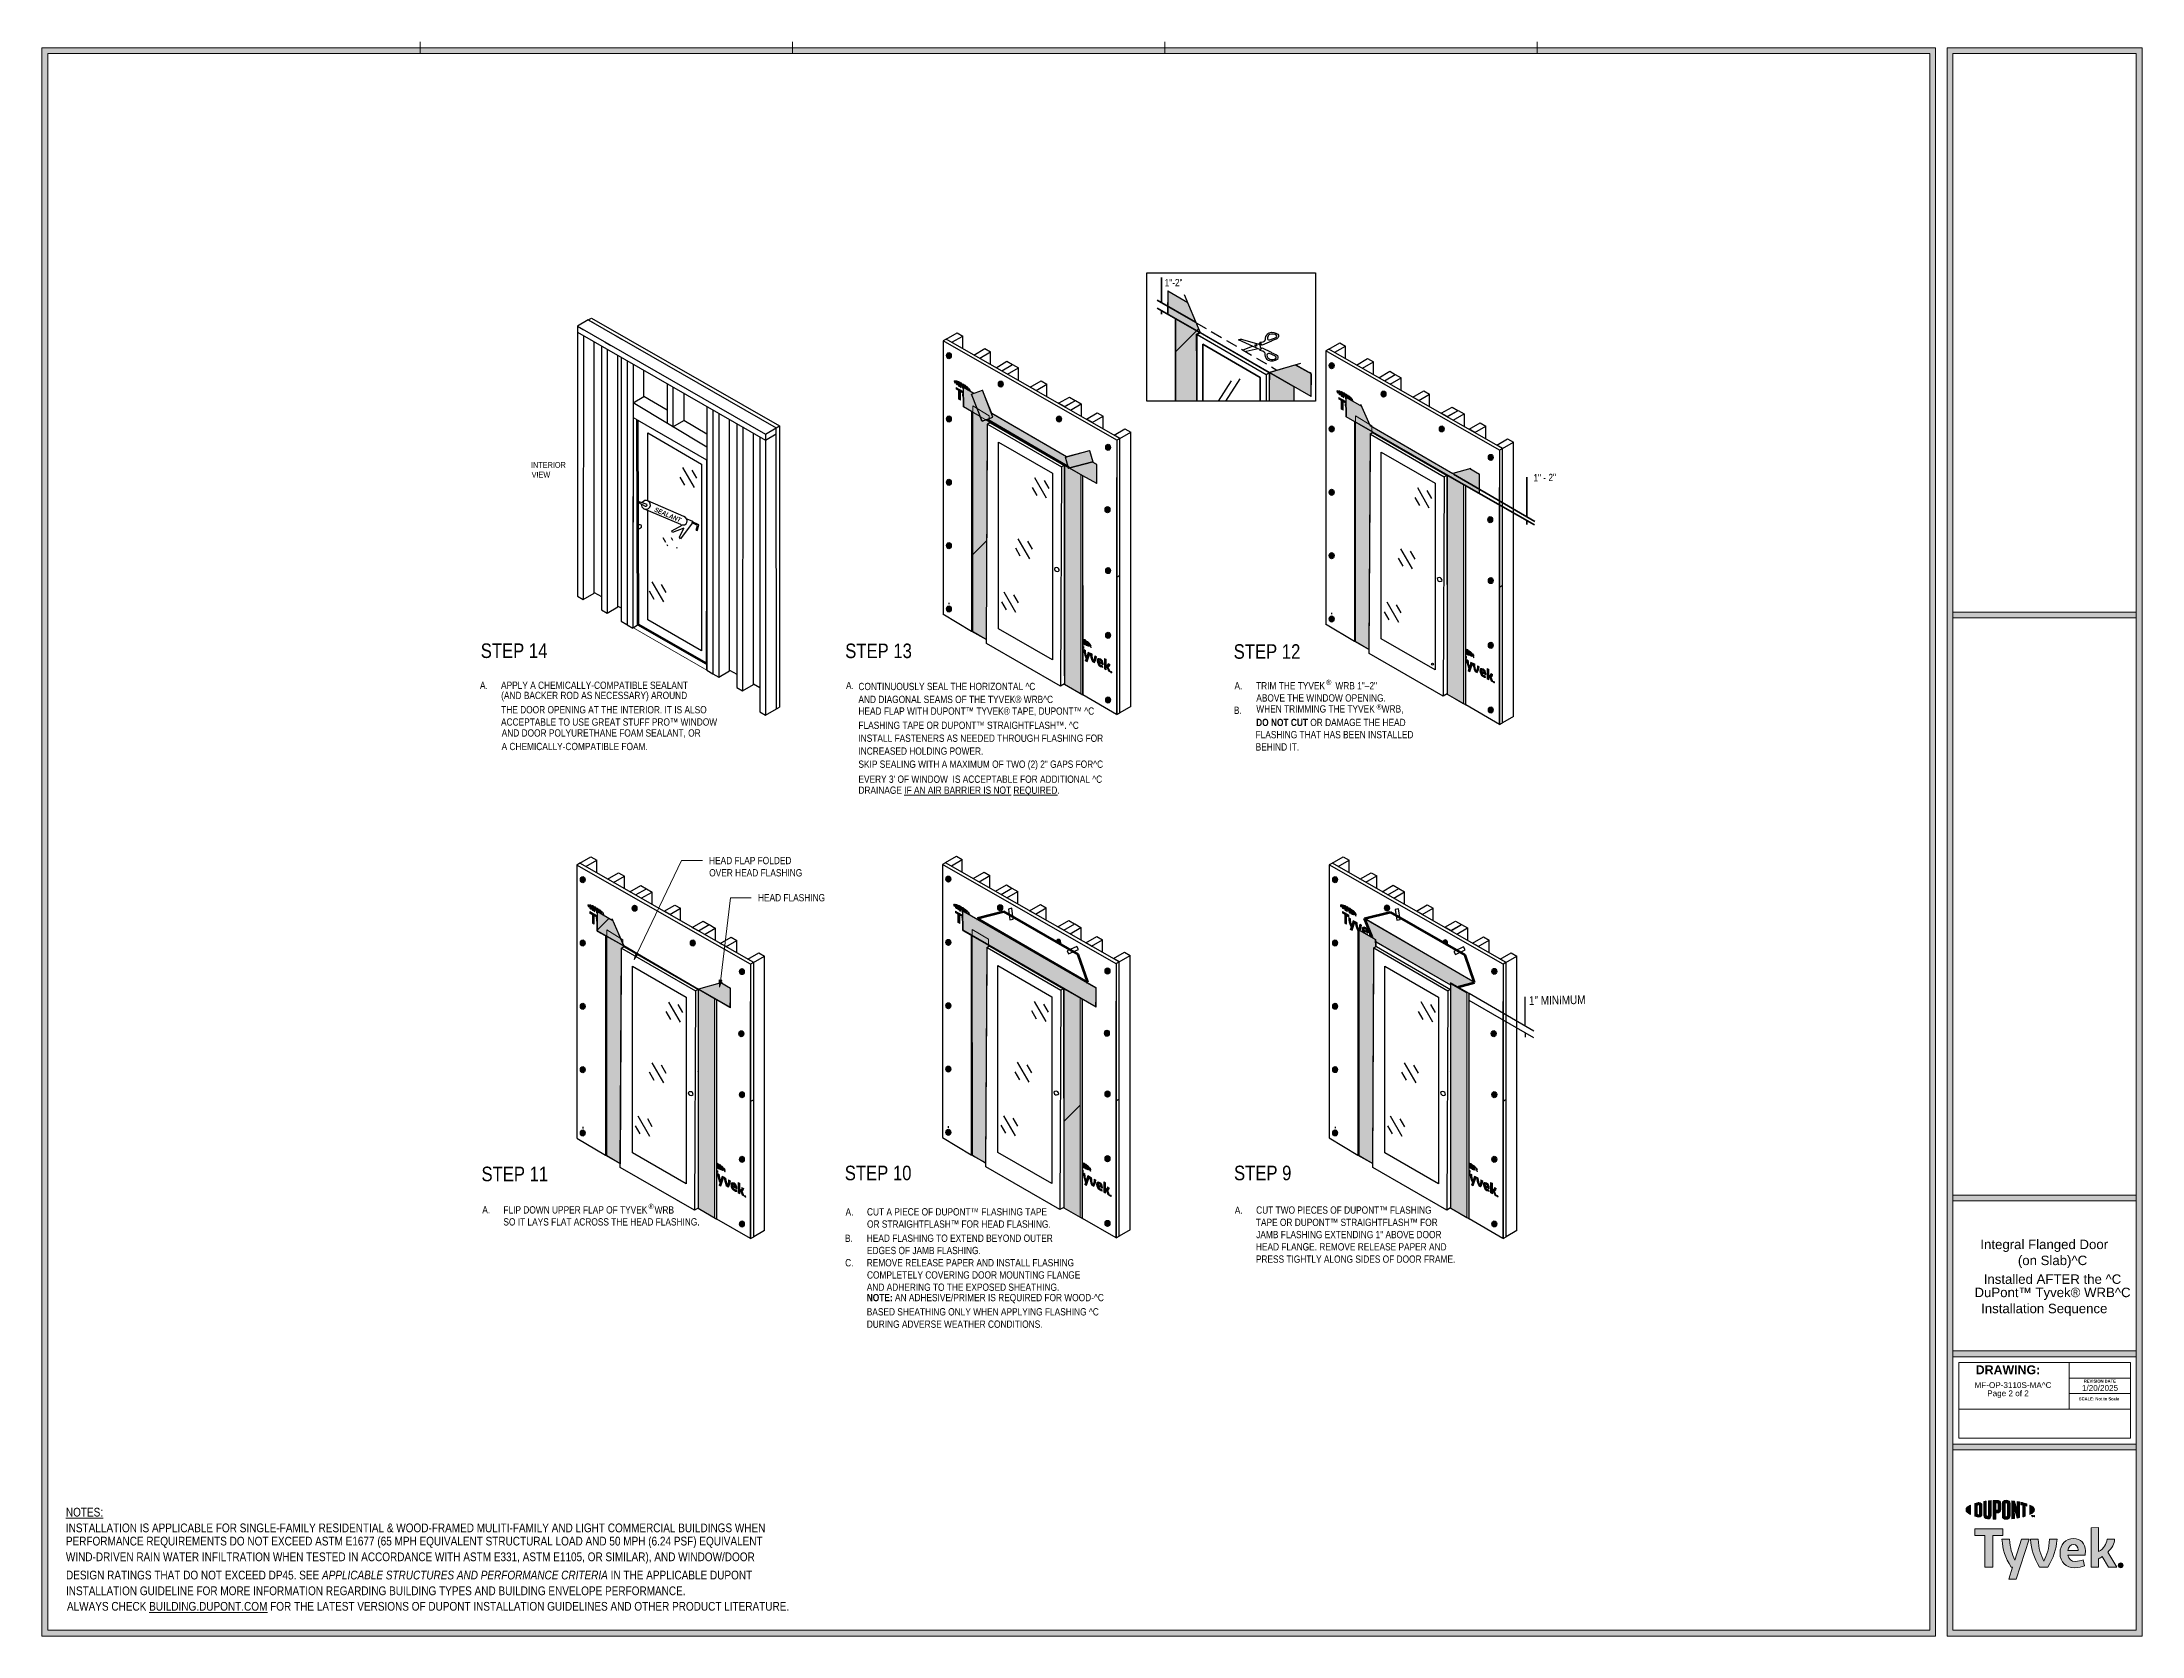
# Model space of a CAD drawing. Header units: inches. Extents: x -26 to 76, y -15 to 22.
# Drawn here: x 30.53 to 75.67, y -15.13 to 19.13 of the extents above; entities that cross this region are included whole.
import ezdxf

# ---------------------------------------------------------------- set-up
doc = ezdxf.new("R2010")
doc.units = ezdxf.units.IN
doc.header["$MEASUREMENT"] = 0
for name, pattern in [('AI-Linetype-17', [0.375113, 0.250075, -0.125038]), ('AI-Linetype-18', [0.375113, 0.250075, -0.125038]), ('AI-Linetype-19', [0.375113, 0.250075, -0.125038]), ('AI-Linetype-20', [0.375113, 0.250075, -0.125038]), ('AI-Linetype-21', [0.375113, 0.250075, -0.125038]), ('AI-Linetype-22', [0.375113, 0.250075, -0.125038]), ('AI-Linetype-23', [0.375113, 0.250075, -0.125038]), ('AI-Linetype-24', [0.375113, 0.250075, -0.125038]), ('AI-Linetype-25', [0.375113, 0.250075, -0.125038]), ('AI-Linetype-26', [0.375113, 0.250075, -0.125038]), ('AI-Linetype-27', [0.375113, 0.250075, -0.125038])]:
    doc.linetypes.add(name, pattern=pattern)
doc.layers.get('0').update_dxf_attribs({"lineweight": 0})
for name, color, linetype, lineweight in [('.ATI-DETAIL', 7, 'Continuous', 0), ('.ATI-HATCH', 7, 'Continuous', 0), ('.ATI-TEXT_2', 7, 'Continuous', 0), ('0_0', 7, 'Continuous', 0), ('G-ANNO-TTLB', 7, 'Continuous', 0), ('Layer 12', 7, 'Continuous', 0), ('LOGOS', 7, 'Continuous', 0), ('T', 7, 'Continuous', 0), ('TYVEK', 7, 'Continuous', 0), ('X-REF - TRACED', 7, 'Continuous', 0)]:
    doc.layers.add(name, color=color, linetype=linetype, lineweight=lineweight)
pattern_1 = [(45, (0, 0), (-7.071, 7.071), [])]

msp = doc.modelspace()

# ---------------------------------------------------------------- texts
at = {"layer": '.ATI-TEXT_2', "insert": (54.658, 13.872), "char_height": 0.2, "attachment_point": 7, "rotation": 0.9999}
msp.add_mtext('\\C1;\\c255;\\FArial Narrow|b0|i0|c1;\\H0.156298;\\W1.000002;1"-2"', dxfattribs=at)
at = {"layer": '.ATI-TEXT_2', "char_height": 0.2, "attachment_point": 7}
for s, insert in [('\\C18;\\c0;\\FArial Narrow|b0|i0|c1;\\H0.312594;\\W1.000000;STEP 14', (39.958, 5.882)), ('\\C18;\\c0;\\FArial Narrow|b0|i0|c1;\\H0.312594;\\W1.000000;STEP 13', (47.792, 5.879)), ('\\C18;\\c0;\\FArial Narrow|b0|i0|c1;\\H0.312594;\\W1.000000;STEP 12', (56.142, 5.865)), ('\\C18;\\c0;\\FArial Narrow|b0|i0|c1;\\H0.156297;\\W1.000000;A.', (39.942, 5.22)), ('\\C18;\\c0;\\FArial Narrow|b0|i0|c1;\\H0.156297;\\W1.000000;APPLY A CHEMICALLY-COMPATIBLE SEALANT ', (40.394, 5.22)), ('\\C18;\\c0;\\FArial Narrow|b0|i0|c1;\\H0.156297;\\W1.000000;(AND BACKER ROD AS NECESSARY) AROUND ', (40.397, 4.957)), ('\\C18;\\c0;\\FArial Narrow|b0|i0|c1;\\H0.156297;\\W1.000000;ACCEPTABLE TO USE GREAT STUFF PRO™ WINDOW ', (40.394, 4.43)), ('\\C18;\\c0;\\FArial Narrow|b0|i0|c1;\\H0.156297;\\W1.000000;THE DOOR OPENING AT THE INTERIOR. IT IS ALSO  ', (40.398, 4.694)), ('\\C18;\\c0;\\FArial Narrow|b0|i0|c1;\\H0.156297;\\W1.000000;A CHEMICALLY-COMPATIBLE FOAM.', (40.406, 3.904)), ('\\C18;\\c0;\\FArial Narrow|b0|i0|c1;\\H0.156297;\\W1.000000;AND DOOR POLYURETHANE FOAM SEALANT, OR ', (40.408, 4.167)), ('\\C18;\\c0;\\FArial Narrow|b0|i0|c1;\\H0.312594;\\W1.000000;STEP 11', (39.974, -5.364)), ('\\C18;\\c0;\\FArial Narrow|b0|i0|c1;\\H0.312594;\\W1.000000;STEP 10', (47.783, -5.343)), ('\\C18;\\c0;\\FArial Narrow|b0|i0|c1;\\H0.312594;\\W1.000000;STEP 9', (56.149, -5.343))]:
    msp.add_mtext(s, dxfattribs=dict(at, insert=insert))
at = {"char_height": 0.2, "attachment_point": 7}
for s, insert in [('\\C18;\\c0;\\FArial|b0|i0|c1;\\H0.203186;\\W1.000000;Integral Flanged Door', (72.192, -6.88)), ('\\C18;\\c0;\\FArial|b0|i0|c1;\\H0.203186;\\W1.000000;(on Slab)^C', (72.998, -7.224)), ('\\C18;\\c0;\\FArial|b0|i0|c1;\\H0.203186;\\W1.000000;DuPont™ Tyvek® WRB^C', (72.066, -7.913)), ('\\C18;\\c0;\\FArial|b0|i0|c1;\\H0.203186;\\W1.000000;Installed AFTER the ^C', (72.264, -7.569)), ('\\C18;\\c0;\\FArial|b0|i0|c1;\\H0.203186;\\W1.000000;Installation Sequence', (72.208, -8.258)), ('\\C18;\\c0;\\FArial|b0|i0|c1;\\H0.125038;\\W1.000000;MF-OP-3110S-MA^C', (72.066, -9.806)), ('\\C18;\\c0;\\FArial|b0|i0|c1;\\H0.125038;\\W1.000000;Page 2 of 2', (72.339, -10.018)), ('\\C18;\\c0;\\FArial|b0|i0|c1;\\H0.125038;\\W1.000000;1/20/2025', (74.375, -9.867))]:
    msp.add_mtext(s, dxfattribs=dict(at, insert=insert))
at = {"layer": 'G-ANNO-TTLB', "char_height": 0.2, "attachment_point": 7}
for s, insert in [('\\C18;\\c0;\\FArial Bold|b1|i0|c1;\\H0.190324;\\W1.000000;DRAWING:', (72.092, -9.511)), ('\\C18;\\c0;\\FArial Bold|b1|i0|c1;\\H0.063441;\\W1.000000;REVISION DATE', (74.415, -9.689)), ('\\C18;\\c0;\\FArial Bold|b1|i0|c1;\\H0.063441;\\W1.000000;SCALE: Not to Scale', (74.309, -10.07))]:
    msp.add_mtext(s, dxfattribs=dict(at, insert=insert))
at = {"layer": 'TYVEK', "insert": (43.677, 9.038), "char_height": 0.2, "attachment_point": 7, "rotation": 336.714}
msp.add_mtext('\\C252;\\c8684676;\\FArial Narrow Bold Italic|b1|i1|c1;\\H0.100814;\\W0.894307;SEALANT', dxfattribs=at)
at = {"layer": 'X-REF - TRACED', "insert": (60.397, 5.744), "char_height": 0.2, "attachment_point": 7, "rotation": 331.4777}
msp.add_mtext('\\C252;\\c8684676;\\FMyriad Pro|b0|i0|c1;\\H0.029046;\\W0.999998;R', dxfattribs=at)

# ---------------------------------------------------------------- blocks, each defined once
blk = doc.blocks.new('Block_2')
at = {"layer": 'G-ANNO-TTLB', "true_color": 0xe11b22, "transparency": 33554687}
h = blk.add_hatch(color=242, dxfattribs=at)
h.dxf.hatch_style = 2
edge = h.paths.add_edge_path()
edge.add_spline(control_points=[(71.883, -12.422), (71.883, -12.459), (71.92, -12.495), (71.983, -12.525), (71.983, -12.525), (71.983, -12.319), (71.983, -12.319), (71.92, -12.349), (71.883, -12.384), (71.883, -12.422)], knot_values=[0, 0, 0, 0, 1, 1, 1, 2, 2, 2, 3, 3, 3, 3], degree=3, periodic=0)
h = blk.add_hatch(color=242, dxfattribs=at)
h.dxf.hatch_style = 2
edge = h.paths.add_edge_path()
edge.add_spline(control_points=[(72.175, -12.506), (72.175, -12.521), (72.166, -12.527), (72.154, -12.527), (72.145, -12.527), (72.132, -12.523), (72.121, -12.52), (72.121, -12.52), (72.121, -12.324), (72.121, -12.324), (72.132, -12.321), (72.145, -12.318), (72.154, -12.318), (72.166, -12.318), (72.175, -12.323), (72.175, -12.339), (72.175, -12.339), (72.175, -12.506), (72.175, -12.506)], knot_values=[0, 0, 0, 0, 1, 1, 1, 2, 2, 2, 3, 3, 3, 4, 4, 4, 5, 5, 5, 6, 6, 6, 6], degree=3, periodic=0)
edge = h.paths.add_edge_path()
edge.add_spline(control_points=[(72.162, -12.266), (72.144, -12.266), (72.118, -12.272), (72.072, -12.286), (72.072, -12.286), (72.072, -12.558), (72.072, -12.558), (72.113, -12.571), (72.144, -12.578), (72.162, -12.578), (72.203, -12.578), (72.226, -12.553), (72.226, -12.513), (72.226, -12.513), (72.226, -12.332), (72.226, -12.332), (72.226, -12.291), (72.203, -12.266), (72.162, -12.266)], knot_values=[0, 0, 0, 0, 1, 1, 1, 2, 2, 2, 3, 3, 3, 4, 4, 4, 5, 5, 5, 6, 6, 6, 6], degree=3, periodic=0)
h = blk.add_hatch(color=242, dxfattribs=at)
h.dxf.hatch_style = 2
edge = h.paths.add_edge_path()
edge.add_spline(control_points=[(72.369, -12.538), (72.369, -12.553), (72.363, -12.563), (72.344, -12.561), (72.324, -12.559), (72.319, -12.55), (72.319, -12.532), (72.319, -12.532), (72.319, -12.235), (72.319, -12.235), (72.306, -12.237), (72.278, -12.241), (72.266, -12.242), (72.266, -12.242), (72.266, -12.542), (72.266, -12.542), (72.266, -12.59), (72.289, -12.609), (72.344, -12.615), (72.394, -12.621), (72.425, -12.595), (72.425, -12.542), (72.425, -12.542), (72.425, -12.225), (72.425, -12.225), (72.414, -12.226), (72.38, -12.229), (72.369, -12.23), (72.369, -12.23), (72.369, -12.538), (72.369, -12.538)], knot_values=[0, 0, 0, 0, 1, 1, 1, 2, 2, 2, 3, 3, 3, 4, 4, 4, 5, 5, 5, 6, 6, 6, 7, 7, 7, 8, 8, 8, 9, 9, 9, 10, 10, 10, 10], degree=3, periodic=0)
h = blk.add_hatch(color=242, dxfattribs=at)
h.dxf.hatch_style = 2
edge = h.paths.add_edge_path()
edge.add_spline(control_points=[(72.573, -12.407), (72.573, -12.424), (72.567, -12.433), (72.544, -12.433), (72.544, -12.433), (72.525, -12.433), (72.525, -12.433), (72.525, -12.433), (72.525, -12.276), (72.525, -12.276), (72.534, -12.275), (72.538, -12.275), (72.543, -12.275), (72.568, -12.275), (72.573, -12.285), (72.573, -12.302), (72.573, -12.302), (72.573, -12.407), (72.573, -12.407)], knot_values=[0, 0, 0, 0, 1, 1, 1, 2, 2, 2, 3, 3, 3, 4, 4, 4, 5, 5, 5, 6, 6, 6, 6], degree=3, periodic=0)
edge = h.paths.add_edge_path()
edge.add_spline(control_points=[(72.547, -12.22), (72.537, -12.22), (72.501, -12.221), (72.469, -12.223), (72.469, -12.223), (72.469, -12.622), (72.469, -12.622), (72.48, -12.622), (72.509, -12.624), (72.525, -12.624), (72.525, -12.624), (72.525, -12.489), (72.525, -12.489), (72.525, -12.489), (72.547, -12.489), (72.547, -12.489), (72.605, -12.489), (72.63, -12.462), (72.63, -12.411), (72.63, -12.411), (72.63, -12.294), (72.63, -12.294), (72.63, -12.244), (72.602, -12.22), (72.547, -12.22)], knot_values=[0, 0, 0, 0, 1, 1, 1, 2, 2, 2, 3, 3, 3, 4, 4, 4, 5, 5, 5, 6, 6, 6, 7, 7, 7, 8, 8, 8, 8], degree=3, periodic=0)
h = blk.add_hatch(color=242, dxfattribs=at)
h.dxf.hatch_style = 2
edge = h.paths.add_edge_path()
edge.add_spline(control_points=[(72.773, -12.547), (72.773, -12.562), (72.768, -12.571), (72.748, -12.571), (72.728, -12.572), (72.722, -12.563), (72.722, -12.547), (72.722, -12.547), (72.722, -12.298), (72.722, -12.298), (72.722, -12.282), (72.728, -12.272), (72.748, -12.273), (72.768, -12.274), (72.773, -12.282), (72.773, -12.298), (72.773, -12.298), (72.773, -12.547), (72.773, -12.547)], knot_values=[0, 0, 0, 0, 1, 1, 1, 2, 2, 2, 3, 3, 3, 4, 4, 4, 5, 5, 5, 6, 6, 6, 6], degree=3, periodic=0)
edge = h.paths.add_edge_path()
edge.add_spline(control_points=[(72.748, -12.217), (72.696, -12.215), (72.665, -12.238), (72.665, -12.29), (72.665, -12.29), (72.665, -12.551), (72.665, -12.551), (72.665, -12.607), (72.694, -12.63), (72.748, -12.627), (72.802, -12.625), (72.83, -12.604), (72.83, -12.545), (72.83, -12.545), (72.83, -12.296), (72.83, -12.296), (72.83, -12.24), (72.805, -12.22), (72.748, -12.217)], knot_values=[0, 0, 0, 0, 1, 1, 1, 2, 2, 2, 3, 3, 3, 4, 4, 4, 5, 5, 5, 6, 6, 6, 6], degree=3, periodic=0)
h = blk.add_hatch(color=242, dxfattribs=at)
h.dxf.hatch_style = 2
edge = h.paths.add_edge_path()
edge.add_spline(control_points=[(72.986, -12.44), (72.986, -12.44), (72.924, -12.237), (72.924, -12.237), (72.907, -12.234), (72.886, -12.232), (72.87, -12.231), (72.87, -12.231), (72.87, -12.614), (72.87, -12.614), (72.881, -12.613), (72.91, -12.609), (72.924, -12.608), (72.924, -12.608), (72.92, -12.382), (72.92, -12.382), (72.92, -12.382), (72.986, -12.599), (72.986, -12.599), (73, -12.597), (73.02, -12.593), (73.034, -12.59), (73.034, -12.59), (73.034, -12.254), (73.034, -12.254), (73.02, -12.251), (72.994, -12.247), (72.982, -12.245), (72.982, -12.245), (72.986, -12.44), (72.986, -12.44)], knot_values=[0, 0, 0, 0, 1, 1, 1, 2, 2, 2, 3, 3, 3, 4, 4, 4, 5, 5, 5, 6, 6, 6, 7, 7, 7, 8, 8, 8, 9, 9, 9, 10, 10, 10, 10], degree=3, periodic=0)
h = blk.add_hatch(color=242, dxfattribs=at)
h.dxf.hatch_style = 2
edge = h.paths.add_edge_path()
edge.add_spline(control_points=[(73.061, -12.313), (73.075, -12.315), (73.089, -12.318), (73.102, -12.321), (73.102, -12.321), (73.102, -12.576), (73.102, -12.576), (73.114, -12.573), (73.137, -12.567), (73.152, -12.562), (73.152, -12.562), (73.152, -12.333), (73.152, -12.333), (73.167, -12.337), (73.181, -12.341), (73.193, -12.344), (73.193, -12.344), (73.193, -12.295), (73.193, -12.295), (73.154, -12.281), (73.111, -12.27), (73.061, -12.26), (73.061, -12.26), (73.061, -12.313), (73.061, -12.313)], knot_values=[0, 0, 0, 0, 1, 1, 1, 2, 2, 2, 3, 3, 3, 4, 4, 4, 5, 5, 5, 6, 6, 6, 7, 7, 7, 8, 8, 8, 8], degree=3, periodic=0)
h = blk.add_hatch(color=242, dxfattribs=at)
h.dxf.hatch_style = 2
edge = h.paths.add_edge_path()
edge.add_spline(control_points=[(73.354, -12.422), (73.354, -12.459), (73.317, -12.495), (73.254, -12.525), (73.254, -12.525), (73.254, -12.319), (73.254, -12.319), (73.317, -12.349), (73.354, -12.384), (73.354, -12.422)], knot_values=[0, 0, 0, 0, 1, 1, 1, 2, 2, 2, 3, 3, 3, 3], degree=3, periodic=0)
h = blk.add_hatch(color=242, dxfattribs=at)
h.dxf.hatch_style = 2
edge = h.paths.add_edge_path()
edge.add_spline(control_points=[(73.324, -12.545), (73.324, -12.545), (73.33, -12.545), (73.33, -12.545), (73.33, -12.545), (73.339, -12.559), (73.339, -12.559), (73.339, -12.559), (73.348, -12.545), (73.348, -12.545), (73.348, -12.545), (73.354, -12.545), (73.354, -12.545), (73.354, -12.545), (73.354, -12.575), (73.354, -12.575), (73.354, -12.575), (73.348, -12.575), (73.348, -12.575), (73.348, -12.575), (73.348, -12.554), (73.348, -12.554), (73.348, -12.554), (73.339, -12.568), (73.339, -12.568), (73.339, -12.568), (73.339, -12.568), (73.339, -12.568), (73.339, -12.568), (73.33, -12.554), (73.33, -12.554), (73.33, -12.554), (73.33, -12.575), (73.33, -12.575), (73.33, -12.575), (73.324, -12.575), (73.324, -12.575), (73.324, -12.575), (73.324, -12.545), (73.324, -12.545)], knot_values=[0, 0, 0, 0, 1, 1, 1, 2, 2, 2, 3, 3, 3, 4, 4, 4, 5, 5, 5, 6, 6, 6, 7, 7, 7, 8, 8, 8, 9, 9, 9, 10, 10, 10, 11, 11, 11, 12, 12, 12, 13, 13, 13, 13], degree=3, periodic=0)
edge = h.paths.add_edge_path()
edge.add_spline(control_points=[(73.303, -12.551), (73.303, -12.551), (73.294, -12.551), (73.294, -12.551), (73.294, -12.551), (73.294, -12.545), (73.294, -12.545), (73.294, -12.545), (73.318, -12.545), (73.318, -12.545), (73.318, -12.545), (73.318, -12.551), (73.318, -12.551), (73.318, -12.551), (73.309, -12.551), (73.309, -12.551), (73.309, -12.551), (73.309, -12.575), (73.309, -12.575), (73.309, -12.575), (73.303, -12.575), (73.303, -12.575), (73.303, -12.575), (73.303, -12.551), (73.303, -12.551)], knot_values=[0, 0, 0, 0, 1, 1, 1, 2, 2, 2, 3, 3, 3, 4, 4, 4, 5, 5, 5, 6, 6, 6, 7, 7, 7, 8, 8, 8, 8], degree=3, periodic=0)
at = {"layer": 'G-ANNO-TTLB'}
for points, knots in [([(71.883, -12.422), (71.883, -12.459), (71.92, -12.495), (71.983, -12.525), (71.983, -12.525), (71.983, -12.319), (71.983, -12.319), (71.92, -12.349), (71.883, -12.384), (71.883, -12.422)], [0, 0, 0, 0, 1, 1, 1, 2, 2, 2, 3, 3, 3, 3]), ([(72.162, -12.266), (72.144, -12.266), (72.118, -12.272), (72.072, -12.286), (72.072, -12.286), (72.072, -12.558), (72.072, -12.558), (72.113, -12.571), (72.144, -12.578), (72.162, -12.578), (72.203, -12.578), (72.226, -12.553), (72.226, -12.513), (72.226, -12.513), (72.226, -12.332), (72.226, -12.332), (72.226, -12.291), (72.203, -12.266), (72.162, -12.266)], [0, 0, 0, 0, 1, 1, 1, 2, 2, 2, 3, 3, 3, 4, 4, 4, 5, 5, 5, 6, 6, 6, 6]), ([(72.175, -12.506), (72.175, -12.521), (72.166, -12.527), (72.154, -12.527), (72.145, -12.527), (72.132, -12.523), (72.121, -12.52), (72.121, -12.52), (72.121, -12.324), (72.121, -12.324), (72.132, -12.321), (72.145, -12.318), (72.154, -12.318), (72.166, -12.318), (72.175, -12.323), (72.175, -12.339), (72.175, -12.339), (72.175, -12.506), (72.175, -12.506)], [0, 0, 0, 0, 1, 1, 1, 2, 2, 2, 3, 3, 3, 4, 4, 4, 5, 5, 5, 6, 6, 6, 6]), ([(72.369, -12.538), (72.369, -12.553), (72.363, -12.563), (72.344, -12.561), (72.324, -12.559), (72.319, -12.55), (72.319, -12.532), (72.319, -12.532), (72.319, -12.235), (72.319, -12.235), (72.306, -12.237), (72.278, -12.241), (72.266, -12.242), (72.266, -12.242), (72.266, -12.542), (72.266, -12.542), (72.266, -12.59), (72.289, -12.609), (72.344, -12.615), (72.394, -12.621), (72.425, -12.595), (72.425, -12.542), (72.425, -12.542), (72.425, -12.225), (72.425, -12.225), (72.414, -12.226), (72.38, -12.229), (72.369, -12.23), (72.369, -12.23), (72.369, -12.538), (72.369, -12.538)], [0, 0, 0, 0, 1, 1, 1, 2, 2, 2, 3, 3, 3, 4, 4, 4, 5, 5, 5, 6, 6, 6, 7, 7, 7, 8, 8, 8, 9, 9, 9, 10, 10, 10, 10]), ([(72.547, -12.22), (72.537, -12.22), (72.501, -12.221), (72.469, -12.223), (72.469, -12.223), (72.469, -12.622), (72.469, -12.622), (72.48, -12.622), (72.509, -12.624), (72.525, -12.624), (72.525, -12.624), (72.525, -12.489), (72.525, -12.489), (72.525, -12.489), (72.547, -12.489), (72.547, -12.489), (72.605, -12.489), (72.63, -12.462), (72.63, -12.411), (72.63, -12.411), (72.63, -12.294), (72.63, -12.294), (72.63, -12.244), (72.602, -12.22), (72.547, -12.22)], [0, 0, 0, 0, 1, 1, 1, 2, 2, 2, 3, 3, 3, 4, 4, 4, 5, 5, 5, 6, 6, 6, 7, 7, 7, 8, 8, 8, 8]), ([(72.573, -12.407), (72.573, -12.424), (72.567, -12.433), (72.544, -12.433), (72.544, -12.433), (72.525, -12.433), (72.525, -12.433), (72.525, -12.433), (72.525, -12.276), (72.525, -12.276), (72.534, -12.275), (72.538, -12.275), (72.543, -12.275), (72.568, -12.275), (72.573, -12.285), (72.573, -12.302), (72.573, -12.302), (72.573, -12.407), (72.573, -12.407)], [0, 0, 0, 0, 1, 1, 1, 2, 2, 2, 3, 3, 3, 4, 4, 4, 5, 5, 5, 6, 6, 6, 6]), ([(72.748, -12.217), (72.696, -12.215), (72.665, -12.238), (72.665, -12.29), (72.665, -12.29), (72.665, -12.551), (72.665, -12.551), (72.665, -12.607), (72.694, -12.63), (72.748, -12.627), (72.802, -12.625), (72.83, -12.604), (72.83, -12.545), (72.83, -12.545), (72.83, -12.296), (72.83, -12.296), (72.83, -12.24), (72.805, -12.22), (72.748, -12.217)], [0, 0, 0, 0, 1, 1, 1, 2, 2, 2, 3, 3, 3, 4, 4, 4, 5, 5, 5, 6, 6, 6, 6]), ([(72.773, -12.547), (72.773, -12.562), (72.768, -12.571), (72.748, -12.571), (72.728, -12.572), (72.722, -12.563), (72.722, -12.547), (72.722, -12.547), (72.722, -12.298), (72.722, -12.298), (72.722, -12.282), (72.728, -12.272), (72.748, -12.273), (72.768, -12.274), (72.773, -12.282), (72.773, -12.298), (72.773, -12.298), (72.773, -12.547), (72.773, -12.547)], [0, 0, 0, 0, 1, 1, 1, 2, 2, 2, 3, 3, 3, 4, 4, 4, 5, 5, 5, 6, 6, 6, 6]), ([(72.986, -12.44), (72.986, -12.44), (72.924, -12.237), (72.924, -12.237), (72.907, -12.234), (72.886, -12.232), (72.87, -12.231), (72.87, -12.231), (72.87, -12.614), (72.87, -12.614), (72.881, -12.613), (72.91, -12.609), (72.924, -12.608), (72.924, -12.608), (72.92, -12.382), (72.92, -12.382), (72.92, -12.382), (72.986, -12.599), (72.986, -12.599), (73, -12.597), (73.02, -12.593), (73.034, -12.59), (73.034, -12.59), (73.034, -12.254), (73.034, -12.254), (73.02, -12.251), (72.994, -12.247), (72.982, -12.245), (72.982, -12.245), (72.986, -12.44), (72.986, -12.44)], [0, 0, 0, 0, 1, 1, 1, 2, 2, 2, 3, 3, 3, 4, 4, 4, 5, 5, 5, 6, 6, 6, 7, 7, 7, 8, 8, 8, 9, 9, 9, 10, 10, 10, 10]), ([(73.061, -12.313), (73.075, -12.315), (73.089, -12.318), (73.102, -12.321), (73.102, -12.321), (73.102, -12.576), (73.102, -12.576), (73.114, -12.573), (73.137, -12.567), (73.152, -12.562), (73.152, -12.562), (73.152, -12.333), (73.152, -12.333), (73.167, -12.337), (73.181, -12.341), (73.193, -12.344), (73.193, -12.344), (73.193, -12.295), (73.193, -12.295), (73.154, -12.281), (73.111, -12.27), (73.061, -12.26), (73.061, -12.26), (73.061, -12.313), (73.061, -12.313)], [0, 0, 0, 0, 1, 1, 1, 2, 2, 2, 3, 3, 3, 4, 4, 4, 5, 5, 5, 6, 6, 6, 7, 7, 7, 8, 8, 8, 8]), ([(73.354, -12.422), (73.354, -12.459), (73.317, -12.495), (73.254, -12.525), (73.254, -12.525), (73.254, -12.319), (73.254, -12.319), (73.317, -12.349), (73.354, -12.384), (73.354, -12.422)], [0, 0, 0, 0, 1, 1, 1, 2, 2, 2, 3, 3, 3, 3]), ([(73.303, -12.551), (73.303, -12.551), (73.294, -12.551), (73.294, -12.551), (73.294, -12.551), (73.294, -12.545), (73.294, -12.545), (73.294, -12.545), (73.318, -12.545), (73.318, -12.545), (73.318, -12.545), (73.318, -12.551), (73.318, -12.551), (73.318, -12.551), (73.309, -12.551), (73.309, -12.551), (73.309, -12.551), (73.309, -12.575), (73.309, -12.575), (73.309, -12.575), (73.303, -12.575), (73.303, -12.575), (73.303, -12.575), (73.303, -12.551), (73.303, -12.551)], [0, 0, 0, 0, 1, 1, 1, 2, 2, 2, 3, 3, 3, 4, 4, 4, 5, 5, 5, 6, 6, 6, 7, 7, 7, 8, 8, 8, 8]), ([(73.324, -12.545), (73.324, -12.545), (73.33, -12.545), (73.33, -12.545), (73.33, -12.545), (73.339, -12.559), (73.339, -12.559), (73.339, -12.559), (73.348, -12.545), (73.348, -12.545), (73.348, -12.545), (73.354, -12.545), (73.354, -12.545), (73.354, -12.545), (73.354, -12.575), (73.354, -12.575), (73.354, -12.575), (73.348, -12.575), (73.348, -12.575), (73.348, -12.575), (73.348, -12.554), (73.348, -12.554), (73.348, -12.554), (73.339, -12.568), (73.339, -12.568), (73.339, -12.568), (73.339, -12.568), (73.339, -12.568), (73.339, -12.568), (73.33, -12.554), (73.33, -12.554), (73.33, -12.554), (73.33, -12.575), (73.33, -12.575), (73.33, -12.575), (73.324, -12.575), (73.324, -12.575), (73.324, -12.575), (73.324, -12.545), (73.324, -12.545)], [0, 0, 0, 0, 1, 1, 1, 2, 2, 2, 3, 3, 3, 4, 4, 4, 5, 5, 5, 6, 6, 6, 7, 7, 7, 8, 8, 8, 9, 9, 9, 10, 10, 10, 11, 11, 11, 12, 12, 12, 13, 13, 13, 13])]:
    blk.add_open_spline(points, degree=3, knots=knots, dxfattribs=at)
blk = doc.blocks.new('Block_6')
at = {"layer": 'G-ANNO-TTLB', "true_color": 0x17477e, "transparency": 33554687}
h = blk.add_hatch(color=156, dxfattribs=at)
h.dxf.hatch_style = 2
h.paths.add_polyline_path([(72.675, -12.833), (72.072, -12.833), (72.072, -12.976), (72.29, -12.976), (72.29, -13.653), (72.457, -13.653), (72.457, -12.976), (72.675, -12.976)])
h = blk.add_hatch(color=156, dxfattribs=at)
h.dxf.hatch_style = 2
edge = h.paths.add_edge_path()
edge.add_spline(control_points=[(73.679, -13.054), (73.668, -13.255), (73.624, -13.391), (73.555, -13.523), (73.488, -13.391), (73.445, -13.255), (73.432, -13.054), (73.432, -13.054), (73.269, -13.054), (73.269, -13.054), (73.286, -13.29), (73.339, -13.441), (73.466, -13.653), (73.466, -13.653), (73.645, -13.653), (73.645, -13.653), (73.767, -13.441), (73.817, -13.29), (73.841, -13.054), (73.841, -13.054), (73.679, -13.054), (73.679, -13.054)], knot_values=[0, 0, 0, 0, 1, 1, 1, 2, 2, 2, 3, 3, 3, 4, 4, 4, 5, 5, 5, 6, 6, 6, 7, 7, 7, 7], degree=3, periodic=0)
h = blk.add_hatch(color=156, dxfattribs=at)
h.dxf.hatch_style = 2
edge = h.paths.add_edge_path()
edge.add_spline(control_points=[(74.072, -13.297), (74.072, -13.297), (74.294, -13.297), (74.294, -13.297), (74.294, -13.297), (74.294, -13.283), (74.294, -13.283), (74.294, -13.217), (74.259, -13.169), (74.195, -13.169), (74.127, -13.169), (74.082, -13.217), (74.072, -13.297)], knot_values=[0, 0, 0, 0, 1, 1, 1, 2, 2, 2, 3, 3, 3, 4, 4, 4, 4], degree=3, periodic=0)
edge = h.paths.add_edge_path()
edge.add_spline(control_points=[(74.427, -13.627), (74.375, -13.651), (74.299, -13.667), (74.222, -13.667), (74.033, -13.667), (73.904, -13.548), (73.904, -13.353), (73.904, -13.167), (74.022, -13.04), (74.195, -13.04), (74.348, -13.04), (74.449, -13.149), (74.449, -13.306), (74.449, -13.341), (74.447, -13.372), (74.444, -13.395), (74.444, -13.395), (74.074, -13.395), (74.074, -13.395), (74.089, -13.489), (74.144, -13.531), (74.238, -13.531), (74.296, -13.531), (74.351, -13.518), (74.401, -13.497), (74.401, -13.497), (74.427, -13.627), (74.427, -13.627)], knot_values=[0, 0, 0, 0, 1, 1, 1, 2, 2, 2, 3, 3, 3, 4, 4, 4, 5, 5, 5, 6, 6, 6, 7, 7, 7, 8, 8, 8, 9, 9, 9, 9], degree=3, periodic=0)
h = blk.add_hatch(color=156, dxfattribs=at)
h.dxf.hatch_style = 2
edge = h.paths.add_edge_path()
edge.add_spline(control_points=[(74.929, -13.333), (74.929, -13.333), (75.123, -13.653), (75.123, -13.653), (75.123, -13.653), (74.947, -13.653), (74.947, -13.653), (74.947, -13.653), (74.813, -13.425), (74.813, -13.425), (74.788, -13.442), (74.762, -13.46), (74.734, -13.477), (74.734, -13.477), (74.734, -13.653), (74.734, -13.653), (74.734, -13.653), (74.572, -13.653), (74.572, -13.653), (74.572, -13.653), (74.572, -12.813), (74.572, -12.813), (74.572, -12.813), (74.734, -12.804), (74.734, -12.804), (74.734, -12.804), (74.734, -13.321), (74.734, -13.321), (74.844, -13.25), (74.898, -13.168), (74.917, -13.054), (74.917, -13.054), (75.077, -13.054), (75.077, -13.054), (75.074, -13.155), (75.022, -13.245), (74.929, -13.333)], knot_values=[0, 0, 0, 0, 1, 1, 1, 2, 2, 2, 3, 3, 3, 4, 4, 4, 5, 5, 5, 6, 6, 6, 7, 7, 7, 8, 8, 8, 9, 9, 9, 10, 10, 10, 11, 11, 11, 12, 12, 12, 12], degree=3, periodic=0)
at = {"layer": 'G-ANNO-TTLB'}
blk.add_lwpolyline([(72.675, -12.833), (72.072, -12.833), (72.072, -12.976), (72.29, -12.976), (72.29, -13.653), (72.457, -13.653), (72.457, -12.976), (72.675, -12.976)], close=True, dxfattribs=at)
for points, knots in [([(73.679, -13.054), (73.668, -13.255), (73.624, -13.391), (73.555, -13.523), (73.488, -13.391), (73.445, -13.255), (73.432, -13.054), (73.432, -13.054), (73.269, -13.054), (73.269, -13.054), (73.286, -13.29), (73.339, -13.441), (73.466, -13.653), (73.466, -13.653), (73.645, -13.653), (73.645, -13.653), (73.767, -13.441), (73.817, -13.29), (73.841, -13.054), (73.841, -13.054), (73.679, -13.054), (73.679, -13.054)], [0, 0, 0, 0, 1, 1, 1, 2, 2, 2, 3, 3, 3, 4, 4, 4, 5, 5, 5, 6, 6, 6, 7, 7, 7, 7]), ([(74.427, -13.627), (74.375, -13.651), (74.299, -13.667), (74.222, -13.667), (74.033, -13.667), (73.904, -13.548), (73.904, -13.353), (73.904, -13.167), (74.022, -13.04), (74.195, -13.04), (74.348, -13.04), (74.449, -13.149), (74.449, -13.306), (74.449, -13.341), (74.447, -13.372), (74.444, -13.395), (74.444, -13.395), (74.074, -13.395), (74.074, -13.395), (74.089, -13.489), (74.144, -13.531), (74.238, -13.531), (74.296, -13.531), (74.351, -13.518), (74.401, -13.497), (74.401, -13.497), (74.427, -13.627), (74.427, -13.627)], [0, 0, 0, 0, 1, 1, 1, 2, 2, 2, 3, 3, 3, 4, 4, 4, 5, 5, 5, 6, 6, 6, 7, 7, 7, 8, 8, 8, 9, 9, 9, 9]), ([(74.929, -13.333), (74.929, -13.333), (75.123, -13.653), (75.123, -13.653), (75.123, -13.653), (74.947, -13.653), (74.947, -13.653), (74.947, -13.653), (74.813, -13.425), (74.813, -13.425), (74.788, -13.442), (74.762, -13.46), (74.734, -13.477), (74.734, -13.477), (74.734, -13.653), (74.734, -13.653), (74.734, -13.653), (74.572, -13.653), (74.572, -13.653), (74.572, -13.653), (74.572, -12.813), (74.572, -12.813), (74.572, -12.813), (74.734, -12.804), (74.734, -12.804), (74.734, -12.804), (74.734, -13.321), (74.734, -13.321), (74.844, -13.25), (74.898, -13.168), (74.917, -13.054), (74.917, -13.054), (75.077, -13.054), (75.077, -13.054), (75.074, -13.155), (75.022, -13.245), (74.929, -13.333)], [0, 0, 0, 0, 1, 1, 1, 2, 2, 2, 3, 3, 3, 4, 4, 4, 5, 5, 5, 6, 6, 6, 7, 7, 7, 8, 8, 8, 9, 9, 9, 10, 10, 10, 11, 11, 11, 12, 12, 12, 12]), ([(74.072, -13.297), (74.072, -13.297), (74.294, -13.297), (74.294, -13.297), (74.294, -13.297), (74.294, -13.283), (74.294, -13.283), (74.294, -13.217), (74.259, -13.169), (74.195, -13.169), (74.127, -13.169), (74.082, -13.217), (74.072, -13.297)], [0, 0, 0, 0, 1, 1, 1, 2, 2, 2, 3, 3, 3, 4, 4, 4, 4])]:
    blk.add_open_spline(points, degree=3, knots=knots, dxfattribs=at)
blk = doc.blocks.new('Block_5')
at = {"layer": 'G-ANNO-TTLB', "true_color": 0x17477e, "transparency": 33554687}
h = blk.add_hatch(color=156, dxfattribs=at)
h.dxf.hatch_style = 2
edge = h.paths.add_edge_path()
edge.add_spline(control_points=[(73.078, -13.054), (73.078, -13.054), (72.933, -13.505), (72.933, -13.505), (72.871, -13.378), (72.831, -13.245), (72.819, -13.054), (72.819, -13.054), (72.656, -13.054), (72.656, -13.054), (72.673, -13.29), (72.726, -13.441), (72.853, -13.653), (72.853, -13.653), (72.885, -13.653), (72.885, -13.653), (72.885, -13.653), (72.802, -13.911), (72.802, -13.911), (72.802, -13.911), (72.964, -13.911), (72.964, -13.911), (72.964, -13.911), (73.24, -13.054), (73.24, -13.054), (73.24, -13.054), (73.078, -13.054), (73.078, -13.054)], knot_values=[0, 0, 0, 0, 1, 1, 1, 2, 2, 2, 3, 3, 3, 4, 4, 4, 5, 5, 5, 6, 6, 6, 7, 7, 7, 8, 8, 8, 9, 9, 9, 9], degree=3, periodic=0)
at = {"layer": 'G-ANNO-TTLB'}
blk.add_open_spline([(73.078, -13.054), (73.078, -13.054), (72.933, -13.505), (72.933, -13.505), (72.871, -13.378), (72.831, -13.245), (72.819, -13.054), (72.819, -13.054), (72.656, -13.054), (72.656, -13.054), (72.673, -13.29), (72.726, -13.441), (72.853, -13.653), (72.853, -13.653), (72.885, -13.653), (72.885, -13.653), (72.885, -13.653), (72.802, -13.911), (72.802, -13.911), (72.802, -13.911), (72.964, -13.911), (72.964, -13.911), (72.964, -13.911), (73.24, -13.054), (73.24, -13.054), (73.24, -13.054), (73.078, -13.054), (73.078, -13.054)], degree=3, knots=[0, 0, 0, 0, 1, 1, 1, 2, 2, 2, 3, 3, 3, 4, 4, 4, 5, 5, 5, 6, 6, 6, 7, 7, 7, 8, 8, 8, 9, 9, 9, 9], dxfattribs=at)
blk.add_blockref('Block_6', (0, 0), dxfattribs=at)
blk = doc.blocks.new('Block_7')
at = {"layer": 'G-ANNO-TTLB', "true_color": 0x17477e, "transparency": 33554687}
h = blk.add_hatch(color=156, dxfattribs=at)
h.dxf.hatch_style = 2
edge = h.paths.add_edge_path()
edge.add_spline(control_points=[(75.201, -13.598), (75.201, -13.598), (75.201, -13.613), (75.201, -13.613), (75.201, -13.613), (75.208, -13.613), (75.208, -13.613), (75.214, -13.613), (75.218, -13.611), (75.218, -13.606), (75.218, -13.6), (75.214, -13.598), (75.208, -13.598), (75.208, -13.598), (75.201, -13.598), (75.201, -13.598)], knot_values=[0, 0, 0, 0, 1, 1, 1, 2, 2, 2, 3, 3, 3, 4, 4, 4, 5, 5, 5, 5], degree=3, periodic=0)
edge = h.paths.add_edge_path()
edge.add_spline(control_points=[(75.189, -13.588), (75.189, -13.588), (75.208, -13.588), (75.208, -13.588), (75.222, -13.588), (75.229, -13.595), (75.229, -13.606), (75.229, -13.613), (75.225, -13.618), (75.218, -13.621), (75.222, -13.628), (75.226, -13.634), (75.232, -13.641), (75.232, -13.641), (75.219, -13.641), (75.219, -13.641), (75.214, -13.635), (75.21, -13.629), (75.207, -13.623), (75.207, -13.623), (75.201, -13.623), (75.201, -13.623), (75.201, -13.623), (75.201, -13.641), (75.201, -13.641), (75.201, -13.641), (75.189, -13.641), (75.189, -13.641), (75.189, -13.641), (75.189, -13.588), (75.189, -13.588)], knot_values=[0, 0, 0, 0, 1, 1, 1, 2, 2, 2, 3, 3, 3, 4, 4, 4, 5, 5, 5, 6, 6, 6, 7, 7, 7, 8, 8, 8, 9, 9, 9, 10, 10, 10, 10], degree=3, periodic=0)
edge = h.paths.add_edge_path()
edge.add_spline(control_points=[(75.208, -13.574), (75.183, -13.574), (75.168, -13.589), (75.168, -13.616), (75.168, -13.642), (75.183, -13.657), (75.208, -13.657), (75.234, -13.657), (75.248, -13.642), (75.248, -13.616), (75.248, -13.589), (75.234, -13.574), (75.208, -13.574)], knot_values=[0, 0, 0, 0, 1, 1, 1, 2, 2, 2, 3, 3, 3, 4, 4, 4, 4], degree=3, periodic=0)
edge = h.paths.add_edge_path()
edge.add_spline(control_points=[(75.208, -13.564), (75.24, -13.564), (75.26, -13.584), (75.26, -13.616), (75.26, -13.647), (75.239, -13.667), (75.208, -13.667), (75.176, -13.667), (75.156, -13.647), (75.156, -13.616), (75.156, -13.584), (75.177, -13.564), (75.208, -13.564)], knot_values=[0, 0, 0, 0, 1, 1, 1, 2, 2, 2, 3, 3, 3, 4, 4, 4, 4], degree=3, periodic=0)
at = {"layer": 'G-ANNO-TTLB'}
for points, knots in [([(75.208, -13.564), (75.24, -13.564), (75.26, -13.584), (75.26, -13.616), (75.26, -13.647), (75.239, -13.667), (75.208, -13.667), (75.176, -13.667), (75.156, -13.647), (75.156, -13.616), (75.156, -13.584), (75.177, -13.564), (75.208, -13.564)], [0, 0, 0, 0, 1, 1, 1, 2, 2, 2, 3, 3, 3, 4, 4, 4, 4]), ([(75.208, -13.574), (75.183, -13.574), (75.168, -13.589), (75.168, -13.616), (75.168, -13.642), (75.183, -13.657), (75.208, -13.657), (75.234, -13.657), (75.248, -13.642), (75.248, -13.616), (75.248, -13.589), (75.234, -13.574), (75.208, -13.574)], [0, 0, 0, 0, 1, 1, 1, 2, 2, 2, 3, 3, 3, 4, 4, 4, 4]), ([(75.189, -13.588), (75.189, -13.588), (75.208, -13.588), (75.208, -13.588), (75.222, -13.588), (75.229, -13.595), (75.229, -13.606), (75.229, -13.613), (75.225, -13.618), (75.218, -13.621), (75.222, -13.628), (75.226, -13.634), (75.232, -13.641), (75.232, -13.641), (75.219, -13.641), (75.219, -13.641), (75.214, -13.635), (75.21, -13.629), (75.207, -13.623), (75.207, -13.623), (75.201, -13.623), (75.201, -13.623), (75.201, -13.623), (75.201, -13.641), (75.201, -13.641), (75.201, -13.641), (75.189, -13.641), (75.189, -13.641), (75.189, -13.641), (75.189, -13.588), (75.189, -13.588)], [0, 0, 0, 0, 1, 1, 1, 2, 2, 2, 3, 3, 3, 4, 4, 4, 5, 5, 5, 6, 6, 6, 7, 7, 7, 8, 8, 8, 9, 9, 9, 10, 10, 10, 10]), ([(75.201, -13.598), (75.201, -13.598), (75.201, -13.613), (75.201, -13.613), (75.201, -13.613), (75.208, -13.613), (75.208, -13.613), (75.214, -13.613), (75.218, -13.611), (75.218, -13.606), (75.218, -13.6), (75.214, -13.598), (75.208, -13.598), (75.208, -13.598), (75.201, -13.598), (75.201, -13.598)], [0, 0, 0, 0, 1, 1, 1, 2, 2, 2, 3, 3, 3, 4, 4, 4, 5, 5, 5, 5])]:
    blk.add_open_spline(points, degree=3, knots=knots, dxfattribs=at)
blk = doc.blocks.new('Block_4')
at = {"layer": 'G-ANNO-TTLB'}
for name in ['Block_5', 'Block_7']:
    blk.add_blockref(name, (0, 0), dxfattribs=at)
blk = doc.blocks.new('Block_3')
at = {"layer": 'G-ANNO-TTLB'}
blk.add_blockref('Block_4', (0, 0), dxfattribs=at)
blk = doc.blocks.new('Block_1')
at = {"layer": 'G-ANNO-TTLB'}
for name in ['Block_2', 'Block_3']:
    blk.add_blockref(name, (0, 0), dxfattribs=at)
blk = doc.blocks.new('Block_99')
at = {"layer": 'TYVEK', "color": 2, "lineweight": 18, "true_color": 0xffff00}
for points in [[(59.203, -0.317)], [(59.203, -5.014)]]:
    blk.add_lwpolyline(points, dxfattribs=at)
blk = doc.blocks.new('Block_100')
at = {"layer": 'TYVEK', "color": 1, "lineweight": 25, "true_color": 0xff0000}
for points in [[(58.723, 0.329)], [(58.723, -4.491)]]:
    blk.add_lwpolyline(points, dxfattribs=at)
blk = doc.blocks.new('Block_102')
at = {"layer": 'TYVEK', "color": 1, "lineweight": 25, "true_color": 0xff0000}
for points in [[(59.117, 0.024)], [(60.907, -1.011)]]:
    blk.add_lwpolyline(points, dxfattribs=at)
blk = doc.blocks.new('Block_101')
at = {"layer": 'TYVEK', "color": 1, "lineweight": 25, "true_color": 0xff0000}
for p, q in [((62.593, -2.133), (61.204, -1.328)), ((62.593, -2.28), (61.204, -1.477)), ((62.406, -2.023), (62.406, -1.4)), ((62.406, -2.172), (62.406, -2.265))]:
    blk.add_line(p, q, dxfattribs=at)
at = {"layer": 'TYVEK'}
blk.add_blockref('Block_102', (0, 0), dxfattribs=at)
at = {"layer": 'TYVEK', "insert": (62.491, -1.573), "char_height": 0.2, "attachment_point": 7, "rotation": 0.9999}
blk.add_mtext('\\C1;\\c255;\\FArial Narrow|b0|i0|c1;\\H0.186440;\\W1.000002;1" MINIMUM', dxfattribs=at)
blk = doc.blocks.new('Block_105')
at = {"layer": 'TYVEK', "color": 3, "lineweight": 25, "true_color": 0x00ff00}
blk.add_line((59.201, -0.213), (60.803, -1.139), dxfattribs=at)
blk.add_lwpolyline([(60.883, -5.694)], dxfattribs=at)
blk = doc.blocks.new('Block_106')
at = {"layer": 'TYVEK', "color": 3, "lineweight": 25, "true_color": 0x00ff00}
blk.add_line((60.721, -5.981), (59.13, -5.062), dxfattribs=at)
blk.add_lwpolyline([(59.13, -5.062), (59.155, -0.347), (60.744, -1.267), (60.722, -5.981)], dxfattribs=at)
blk = doc.blocks.new('Block_104')
at = {"layer": 'TYVEK', "color": 3, "lineweight": 25, "true_color": 0x00ff00}
for p, q in [((59.211, -0.318), (59.155, -0.347)), ((60.8, -1.238), (60.744, -1.267)), ((60.803, -5.935), (60.722, -5.981))]:
    blk.add_line(p, q, dxfattribs=at)
blk.add_lwpolyline([(59.211, -0.318), (60.8, -1.238), (60.803, -5.762)], dxfattribs=at)
at = {"layer": 'TYVEK'}
for name in ['Block_106', 'Block_105']:
    blk.add_blockref(name, (0, 0), dxfattribs=at)
blk = doc.blocks.new('Block_103')
at = {"layer": 'TYVEK', "color": 3, "lineweight": 25, "true_color": 0x00ff00}
blk.add_lwpolyline([(59.39, -4.75), (59.39, -0.737), (60.546, -1.404), (60.546, -5.417)], close=True, dxfattribs=at)
for points in [[(60.695, -3.494), (60.696, -3.461), (60.67, -3.434), (60.637, -3.433), (60.619, -3.433), (60.602, -3.441), (60.59, -3.455)], [(60.59, -3.455), (60.59, -3.488), (60.617, -3.515), (60.65, -3.515), (60.667, -3.515), (60.684, -3.507), (60.695, -3.494)]]:
    blk.add_open_spline(points, degree=3, knots=[0, 0, 0, 0, 1, 1, 1, 2, 2, 2, 2], dxfattribs=at)
at = {"layer": 'TYVEK'}
blk.add_blockref('Block_104', (0, 0), dxfattribs=at)
blk = doc.blocks.new('Block_108')
at = {"layer": 'TYVEK', "true_color": 0x003b71, "transparency": 33554687}
h = blk.add_hatch(color=156, dxfattribs=at)
h.dxf.hatch_style = 2
edge = h.paths.add_edge_path()
edge.add_ellipse((61.744, -0.851), major_axis=(0, 0.0664), ratio=0.766948, start_angle=0, end_angle=360)
at = {"layer": 'TYVEK', "color": 252, "lineweight": 25, "true_color": 0x848484}
for p, q in [((61.731, -0.85), (61.758, -0.85)), ((61.744, -0.833), (61.744, -0.867))]:
    blk.add_line(p, q, dxfattribs=at)
at = {"layer": 'TYVEK', "color": 18, "lineweight": 25, "true_color": 0x000000}
blk.add_ellipse((61.744, -0.851), major_axis=(0, 0.0664), ratio=0.766948, dxfattribs=at)
at = {"layer": 'TYVEK', "color": 252, "lineweight": 25, "true_color": 0x848484}
blk.add_ellipse((61.744, -0.85), major_axis=(0, 0.0171), ratio=0.788846, dxfattribs=at)
blk = doc.blocks.new('Block_109')
at = {"layer": 'TYVEK', "true_color": 0x003b71, "transparency": 33554687}
h = blk.add_hatch(color=156, dxfattribs=at)
h.dxf.hatch_style = 2
edge = h.paths.add_edge_path()
edge.add_spline(control_points=[(60.74, -0.238), (60.74, -0.252), (60.736, -0.266), (60.731, -0.277), (60.731, -0.277), (60.692, -0.254), (60.692, -0.254), (60.692, -0.254), (60.689, -0.253), (60.689, -0.253), (60.689, -0.253), (60.677, -0.246), (60.677, -0.246), (60.677, -0.246), (60.639, -0.224), (60.639, -0.224), (60.644, -0.194), (60.664, -0.172), (60.689, -0.172), (60.717, -0.172), (60.74, -0.201), (60.74, -0.238)], knot_values=[0, 0, 0, 0, 1, 1, 1, 2, 2, 2, 3, 3, 3, 4, 4, 4, 5, 5, 5, 6, 6, 6, 7, 7, 7, 7], degree=3, periodic=0)
at = {"layer": 'TYVEK', "color": 252, "lineweight": 25, "true_color": 0x848484}
blk.add_line((60.675, -0.238), (60.702, -0.238), dxfattribs=at)
blk.add_lwpolyline([(60.689, -0.221), (60.689, -0.238), (60.689, -0.253)], dxfattribs=at)
at = {"layer": 'TYVEK', "color": 18, "lineweight": 25, "true_color": 0x000000}
blk.add_open_spline([(60.74, -0.238), (60.74, -0.252), (60.736, -0.266), (60.731, -0.277), (60.731, -0.277), (60.692, -0.254), (60.692, -0.254), (60.692, -0.254), (60.689, -0.253), (60.689, -0.253), (60.689, -0.253), (60.677, -0.246), (60.677, -0.246), (60.677, -0.246), (60.639, -0.224), (60.639, -0.224), (60.644, -0.194), (60.664, -0.172), (60.689, -0.172), (60.717, -0.172), (60.74, -0.201), (60.74, -0.238)], degree=3, knots=[0, 0, 0, 0, 1, 1, 1, 2, 2, 2, 3, 3, 3, 4, 4, 4, 5, 5, 5, 6, 6, 6, 7, 7, 7, 7], dxfattribs=at)
at = {"layer": 'TYVEK', "color": 252, "lineweight": 25, "true_color": 0x848484}
blk.add_open_spline([(60.703, -0.238), (60.703, -0.246), (60.698, -0.253), (60.692, -0.254), (60.692, -0.254), (60.689, -0.253), (60.689, -0.253), (60.689, -0.253), (60.677, -0.246), (60.677, -0.246), (60.676, -0.243), (60.675, -0.241), (60.675, -0.238), (60.675, -0.228), (60.682, -0.221), (60.689, -0.221), (60.696, -0.221), (60.703, -0.228), (60.703, -0.238)], degree=3, knots=[0, 0, 0, 0, 1, 1, 1, 2, 2, 2, 3, 3, 3, 4, 4, 4, 5, 5, 5, 6, 6, 6, 6], dxfattribs=at)
blk = doc.blocks.new('Block_110')
at = {"layer": 'TYVEK', "true_color": 0x003b71, "transparency": 33554687}
h = blk.add_hatch(color=156, dxfattribs=at)
h.dxf.hatch_style = 2
edge = h.paths.add_edge_path()
edge.add_ellipse((59.438, 0.511), major_axis=(0, 0.0664), ratio=0.766948, start_angle=0, end_angle=360)
at = {"layer": 'TYVEK', "color": 252, "lineweight": 25, "true_color": 0x848484}
for p, q in [((59.424, 0.511), (59.451, 0.511)), ((59.438, 0.528), (59.438, 0.494))]:
    blk.add_line(p, q, dxfattribs=at)
at = {"layer": 'TYVEK', "color": 18, "lineweight": 25, "true_color": 0x000000}
blk.add_ellipse((59.438, 0.511), major_axis=(0, 0.0664), ratio=0.766948, dxfattribs=at)
at = {"layer": 'TYVEK', "color": 252, "lineweight": 25, "true_color": 0x848484}
blk.add_ellipse((59.438, 0.511), major_axis=(0, 0.0171), ratio=0.788846, dxfattribs=at)
blk = doc.blocks.new('Block_111')
at = {"layer": 'TYVEK', "true_color": 0x003b71, "transparency": 33554687}
h = blk.add_hatch(color=156, dxfattribs=at)
h.dxf.hatch_style = 2
edge = h.paths.add_edge_path()
edge.add_ellipse((58.323, 1.122), major_axis=(0, 0.0664), ratio=0.766948, start_angle=0, end_angle=360)
at = {"layer": 'TYVEK', "color": 252, "lineweight": 25, "true_color": 0x848484}
for p, q in [((58.309, 1.123), (58.336, 1.123)), ((58.323, 1.14), (58.323, 1.106))]:
    blk.add_line(p, q, dxfattribs=at)
at = {"layer": 'TYVEK', "color": 18, "lineweight": 25, "true_color": 0x000000}
blk.add_ellipse((58.323, 1.122), major_axis=(0, 0.0664), ratio=0.766948, dxfattribs=at)
at = {"layer": 'TYVEK', "color": 252, "lineweight": 25, "true_color": 0x848484}
blk.add_ellipse((58.323, 1.123), major_axis=(0, 0.0171), ratio=0.788846, dxfattribs=at)
blk = doc.blocks.new('Block_112')
at = {"layer": 'TYVEK', "true_color": 0x003b71, "transparency": 33554687}
h = blk.add_hatch(color=156, dxfattribs=at)
h.dxf.hatch_style = 2
edge = h.paths.add_edge_path()
edge.add_ellipse((58.323, -4.321), major_axis=(0, 0.0664), ratio=0.766948, start_angle=0, end_angle=360)
at = {"layer": 'TYVEK', "color": 252, "lineweight": 25, "true_color": 0x848484}
for p, q in [((58.309, -4.321), (58.336, -4.321)), ((58.323, -4.304), (58.323, -4.338))]:
    blk.add_line(p, q, dxfattribs=at)
at = {"layer": 'TYVEK', "color": 18, "lineweight": 25, "true_color": 0x000000}
blk.add_ellipse((58.323, -4.321), major_axis=(0, 0.0664), ratio=0.766948, dxfattribs=at)
at = {"layer": 'TYVEK', "color": 252, "lineweight": 25, "true_color": 0x848484}
blk.add_ellipse((58.323, -4.321), major_axis=(0, 0.0171), ratio=0.788846, dxfattribs=at)
blk = doc.blocks.new('Block_113')
at = {"layer": 'TYVEK', "true_color": 0x003b71, "transparency": 33554687}
h = blk.add_hatch(color=156, dxfattribs=at)
h.dxf.hatch_style = 2
edge = h.paths.add_edge_path()
edge.add_ellipse((58.323, -1.599), major_axis=(0, 0.0664), ratio=0.766948, start_angle=0, end_angle=360)
at = {"layer": 'TYVEK', "color": 252, "lineweight": 25, "true_color": 0x848484}
for p, q in [((58.309, -1.599), (58.336, -1.599)), ((58.323, -1.582), (58.323, -1.616))]:
    blk.add_line(p, q, dxfattribs=at)
at = {"layer": 'TYVEK', "color": 18, "lineweight": 25, "true_color": 0x000000}
blk.add_ellipse((58.323, -1.599), major_axis=(0, 0.0664), ratio=0.766948, dxfattribs=at)
at = {"layer": 'TYVEK', "color": 252, "lineweight": 25, "true_color": 0x848484}
blk.add_ellipse((58.323, -1.599), major_axis=(0, 0.0171), ratio=0.788846, dxfattribs=at)
blk = doc.blocks.new('Block_114')
at = {"layer": 'TYVEK', "true_color": 0x003b71, "transparency": 33554687}
h = blk.add_hatch(color=156, dxfattribs=at)
h.dxf.hatch_style = 2
edge = h.paths.add_edge_path()
edge.add_ellipse((58.323, -0.238), major_axis=(0, 0.0664), ratio=0.766948, start_angle=0, end_angle=360)
at = {"layer": 'TYVEK', "color": 252, "lineweight": 25, "true_color": 0x848484}
for p, q in [((58.309, -0.238), (58.336, -0.238)), ((58.323, -0.221), (58.323, -0.255))]:
    blk.add_line(p, q, dxfattribs=at)
at = {"layer": 'TYVEK', "color": 18, "lineweight": 25, "true_color": 0x000000}
blk.add_ellipse((58.323, -0.238), major_axis=(0, 0.0664), ratio=0.766948, dxfattribs=at)
at = {"layer": 'TYVEK', "color": 252, "lineweight": 25, "true_color": 0x848484}
blk.add_ellipse((58.323, -0.238), major_axis=(0, 0.0171), ratio=0.788846, dxfattribs=at)
blk = doc.blocks.new('Block_115')
at = {"layer": 'TYVEK', "true_color": 0x003b71, "transparency": 33554687}
h = blk.add_hatch(color=156, dxfattribs=at)
h.dxf.hatch_style = 2
edge = h.paths.add_edge_path()
edge.add_ellipse((58.323, -2.96), major_axis=(0, 0.0664), ratio=0.766948, start_angle=0, end_angle=360)
at = {"layer": 'TYVEK', "color": 252, "lineweight": 25, "true_color": 0x848484}
for p, q in [((58.309, -2.96), (58.336, -2.96)), ((58.323, -2.943), (58.323, -2.977))]:
    blk.add_line(p, q, dxfattribs=at)
at = {"layer": 'TYVEK', "color": 18, "lineweight": 25, "true_color": 0x000000}
blk.add_ellipse((58.323, -2.96), major_axis=(0, 0.0664), ratio=0.766948, dxfattribs=at)
at = {"layer": 'TYVEK', "color": 252, "lineweight": 25, "true_color": 0x848484}
blk.add_ellipse((58.323, -2.96), major_axis=(0, 0.0171), ratio=0.788846, dxfattribs=at)
blk = doc.blocks.new('Block_116')
at = {"layer": 'TYVEK', "true_color": 0x003b71, "transparency": 33554687}
h = blk.add_hatch(color=156, dxfattribs=at)
h.dxf.hatch_style = 2
edge = h.paths.add_edge_path()
edge.add_ellipse((61.744, -6.277), major_axis=(0, 0.0664), ratio=0.766948, start_angle=0, end_angle=360)
at = {"layer": 'TYVEK', "color": 252, "lineweight": 25, "true_color": 0x848484}
for p, q in [((61.731, -6.277), (61.758, -6.277)), ((61.744, -6.26), (61.744, -6.294))]:
    blk.add_line(p, q, dxfattribs=at)
at = {"layer": 'TYVEK', "color": 18, "lineweight": 25, "true_color": 0x000000}
blk.add_ellipse((61.744, -6.277), major_axis=(0, 0.0664), ratio=0.766948, dxfattribs=at)
at = {"layer": 'TYVEK', "color": 252, "lineweight": 25, "true_color": 0x848484}
blk.add_ellipse((61.744, -6.277), major_axis=(0, 0.0171), ratio=0.788846, dxfattribs=at)
blk = doc.blocks.new('Block_117')
at = {"layer": 'TYVEK', "true_color": 0x003b71, "transparency": 33554687}
h = blk.add_hatch(color=156, dxfattribs=at)
h.dxf.hatch_style = 2
edge = h.paths.add_edge_path()
edge.add_ellipse((61.744, -3.498), major_axis=(0, 0.0664), ratio=0.766948, start_angle=0, end_angle=360)
at = {"layer": 'TYVEK', "color": 252, "lineweight": 25, "true_color": 0x848484}
for p, q in [((61.731, -3.497), (61.758, -3.497)), ((61.744, -3.48), (61.744, -3.514))]:
    blk.add_line(p, q, dxfattribs=at)
at = {"layer": 'TYVEK', "color": 18, "lineweight": 25, "true_color": 0x000000}
blk.add_ellipse((61.744, -3.498), major_axis=(0, 0.0664), ratio=0.766948, dxfattribs=at)
at = {"layer": 'TYVEK', "color": 252, "lineweight": 25, "true_color": 0x848484}
blk.add_ellipse((61.744, -3.497), major_axis=(0, 0.0171), ratio=0.788846, dxfattribs=at)
blk = doc.blocks.new('Block_118')
at = {"layer": 'TYVEK', "true_color": 0x003b71, "transparency": 33554687}
h = blk.add_hatch(color=156, dxfattribs=at)
h.dxf.hatch_style = 2
edge = h.paths.add_edge_path()
edge.add_ellipse((61.744, -4.888), major_axis=(0, 0.0664), ratio=0.766948, start_angle=0, end_angle=360)
at = {"layer": 'TYVEK', "color": 252, "lineweight": 25, "true_color": 0x848484}
for p, q in [((61.731, -4.887), (61.758, -4.887)), ((61.744, -4.87), (61.744, -4.904))]:
    blk.add_line(p, q, dxfattribs=at)
at = {"layer": 'TYVEK', "color": 18, "lineweight": 25, "true_color": 0x000000}
blk.add_ellipse((61.744, -4.888), major_axis=(0, 0.0664), ratio=0.766948, dxfattribs=at)
at = {"layer": 'TYVEK', "color": 252, "lineweight": 25, "true_color": 0x848484}
blk.add_ellipse((61.744, -4.887), major_axis=(0, 0.0171), ratio=0.788846, dxfattribs=at)
blk = doc.blocks.new('Block_107')
at = {"layer": 'TYVEK', "true_color": 0x003b71, "transparency": 33554687}
h = blk.add_hatch(color=156, dxfattribs=at)
h.dxf.hatch_style = 2
edge = h.paths.add_edge_path()
edge.add_ellipse((61.731, -2.188), major_axis=(0, 0.0664), ratio=0.766948, start_angle=0, end_angle=360)
at = {"layer": 'TYVEK', "color": 18, "lineweight": 25, "true_color": 0x000000}
blk.add_ellipse((61.731, -2.188), major_axis=(0, 0.0664), ratio=0.766948, dxfattribs=at)
at = {"layer": 'TYVEK', "color": 252, "lineweight": 25, "true_color": 0x848484}
blk.add_ellipse((61.731, -2.188), major_axis=(0, 0.0171), ratio=0.788846, dxfattribs=at)
at = {"layer": 'TYVEK'}
for name in ['Block_111', 'Block_110', 'Block_114', 'Block_109', 'Block_108', 'Block_113', 'Block_115', 'Block_117', 'Block_112', 'Block_118', 'Block_116']:
    blk.add_blockref(name, (0, 0), dxfattribs=at)
blk = doc.blocks.new('Block_119')
at = {"layer": 'TYVEK', "color": 2, "lineweight": 18, "true_color": 0xffff00}
for points in [[(50.888, -0.307)], [(50.888, -5.003)]]:
    blk.add_lwpolyline(points, dxfattribs=at)
blk = doc.blocks.new('Block_120')
at = {"layer": 'TYVEK', "color": 1, "lineweight": 25, "true_color": 0xff0000}
for points in [[(50.409, 0.34)], [(50.409, -4.481)]]:
    blk.add_lwpolyline(points, dxfattribs=at)
blk = doc.blocks.new('Block_122')
at = {"layer": 'TYVEK', "color": 1, "lineweight": 25, "true_color": 0xff0000}
for points in [[(50.803, 0.035)], [(52.592, -1)]]:
    blk.add_lwpolyline(points, dxfattribs=at)
blk = doc.blocks.new('Block_121')
at = {"layer": 'TYVEK', "color": 1, "lineweight": 25, "true_color": 0xff0000}
for points in [[(52.89, -1.318)], [(52.89, -1.466)]]:
    blk.add_lwpolyline(points, dxfattribs=at)
at = {"layer": 'TYVEK'}
blk.add_blockref('Block_122', (0, 0), dxfattribs=at)
blk = doc.blocks.new('Block_125')
at = {"layer": 'TYVEK', "color": 3, "lineweight": 25, "true_color": 0x00ff00}
blk.add_line((52.407, -5.97), (50.815, -5.051), dxfattribs=at)
blk.add_lwpolyline([(50.816, -5.051), (50.841, -0.337), (52.43, -1.256), (52.407, -5.97)], dxfattribs=at)
blk = doc.blocks.new('Block_124')
at = {"layer": 'TYVEK', "color": 3, "lineweight": 25, "true_color": 0x00ff00}
for p, q in [((50.897, -0.308), (50.841, -0.337)), ((52.486, -1.227), (52.43, -1.256)), ((52.489, -5.924), (52.407, -5.97))]:
    blk.add_line(p, q, dxfattribs=at)
for points in [[(50.897, -0.308), (52.486, -1.227), (52.488, -5.751)], [(52.569, -5.683)]]:
    blk.add_lwpolyline(points, dxfattribs=at)
at = {"layer": 'TYVEK'}
blk.add_blockref('Block_125', (0, 0), dxfattribs=at)
blk = doc.blocks.new('Block_123')
at = {"layer": 'TYVEK', "color": 3, "lineweight": 25, "true_color": 0x00ff00}
blk.add_lwpolyline([(51.076, -4.739), (51.076, -0.726), (52.231, -1.394), (52.231, -5.406)], close=True, dxfattribs=at)
for points in [[(52.381, -3.484), (52.382, -3.451), (52.356, -3.424), (52.323, -3.423), (52.305, -3.422), (52.287, -3.43), (52.276, -3.445)], [(52.276, -3.445), (52.276, -3.478), (52.303, -3.505), (52.336, -3.505), (52.353, -3.505), (52.37, -3.497), (52.381, -3.484)]]:
    blk.add_open_spline(points, degree=3, knots=[0, 0, 0, 0, 1, 1, 1, 2, 2, 2, 2], dxfattribs=at)
at = {"layer": 'TYVEK'}
blk.add_blockref('Block_124', (0, 0), dxfattribs=at)
blk = doc.blocks.new('Block_127')
at = {"layer": 'TYVEK', "true_color": 0x003b71, "transparency": 33554687}
h = blk.add_hatch(color=156, dxfattribs=at)
h.dxf.hatch_style = 2
edge = h.paths.add_edge_path()
edge.add_ellipse((53.43, -0.84), major_axis=(0, 0.0664), ratio=0.766948, start_angle=0, end_angle=360)
at = {"layer": 'TYVEK', "color": 252, "lineweight": 25, "true_color": 0x848484}
for p, q in [((53.416, -0.84), (53.443, -0.84)), ((53.43, -0.823), (53.43, -0.857))]:
    blk.add_line(p, q, dxfattribs=at)
at = {"layer": 'TYVEK', "color": 18, "lineweight": 25, "true_color": 0x000000}
blk.add_ellipse((53.43, -0.84), major_axis=(0, 0.0664), ratio=0.766948, dxfattribs=at)
at = {"layer": 'TYVEK', "color": 252, "lineweight": 25, "true_color": 0x848484}
blk.add_ellipse((53.43, -0.84), major_axis=(0, 0.0171), ratio=0.788846, dxfattribs=at)
blk = doc.blocks.new('Block_128')
at = {"layer": 'TYVEK', "true_color": 0x003b71, "transparency": 33554687}
h = blk.add_hatch(color=156, dxfattribs=at)
h.dxf.hatch_style = 2
edge = h.paths.add_edge_path()
edge.add_spline(control_points=[(52.426, -0.228), (52.426, -0.242), (52.422, -0.255), (52.416, -0.266), (52.416, -0.266), (52.378, -0.244), (52.378, -0.244), (52.378, -0.244), (52.375, -0.242), (52.375, -0.242), (52.375, -0.242), (52.363, -0.235), (52.363, -0.235), (52.363, -0.235), (52.325, -0.214), (52.325, -0.214), (52.33, -0.184), (52.35, -0.161), (52.375, -0.161), (52.403, -0.161), (52.426, -0.191), (52.426, -0.228)], knot_values=[0, 0, 0, 0, 1, 1, 1, 2, 2, 2, 3, 3, 3, 4, 4, 4, 5, 5, 5, 6, 6, 6, 7, 7, 7, 7], degree=3, periodic=0)
at = {"layer": 'TYVEK', "color": 252, "lineweight": 25, "true_color": 0x848484}
blk.add_line((52.361, -0.227), (52.388, -0.227), dxfattribs=at)
blk.add_lwpolyline([(52.375, -0.21), (52.375, -0.227), (52.375, -0.242)], dxfattribs=at)
at = {"layer": 'TYVEK', "color": 18, "lineweight": 25, "true_color": 0x000000}
blk.add_open_spline([(52.426, -0.228), (52.426, -0.242), (52.422, -0.255), (52.416, -0.266), (52.416, -0.266), (52.378, -0.244), (52.378, -0.244), (52.378, -0.244), (52.375, -0.242), (52.375, -0.242), (52.375, -0.242), (52.363, -0.235), (52.363, -0.235), (52.363, -0.235), (52.325, -0.214), (52.325, -0.214), (52.33, -0.184), (52.35, -0.161), (52.375, -0.161), (52.403, -0.161), (52.426, -0.191), (52.426, -0.228)], degree=3, knots=[0, 0, 0, 0, 1, 1, 1, 2, 2, 2, 3, 3, 3, 4, 4, 4, 5, 5, 5, 6, 6, 6, 7, 7, 7, 7], dxfattribs=at)
at = {"layer": 'TYVEK', "color": 252, "lineweight": 25, "true_color": 0x848484}
blk.add_open_spline([(52.388, -0.227), (52.388, -0.235), (52.384, -0.242), (52.378, -0.244), (52.378, -0.244), (52.375, -0.242), (52.375, -0.242), (52.375, -0.242), (52.363, -0.235), (52.363, -0.235), (52.362, -0.233), (52.361, -0.23), (52.361, -0.227), (52.361, -0.218), (52.367, -0.21), (52.375, -0.21), (52.382, -0.21), (52.388, -0.218), (52.388, -0.227)], degree=3, knots=[0, 0, 0, 0, 1, 1, 1, 2, 2, 2, 3, 3, 3, 4, 4, 4, 5, 5, 5, 6, 6, 6, 6], dxfattribs=at)
blk = doc.blocks.new('Block_129')
at = {"layer": 'TYVEK', "true_color": 0x003b71, "transparency": 33554687}
h = blk.add_hatch(color=156, dxfattribs=at)
h.dxf.hatch_style = 2
edge = h.paths.add_edge_path()
edge.add_ellipse((51.123, 0.521), major_axis=(0, 0.0664), ratio=0.766948, start_angle=0, end_angle=360)
at = {"layer": 'TYVEK', "color": 252, "lineweight": 25, "true_color": 0x848484}
for p, q in [((51.11, 0.521), (51.137, 0.521)), ((51.123, 0.539), (51.123, 0.504))]:
    blk.add_line(p, q, dxfattribs=at)
at = {"layer": 'TYVEK', "color": 18, "lineweight": 25, "true_color": 0x000000}
blk.add_ellipse((51.123, 0.521), major_axis=(0, 0.0664), ratio=0.766948, dxfattribs=at)
at = {"layer": 'TYVEK', "color": 252, "lineweight": 25, "true_color": 0x848484}
blk.add_ellipse((51.123, 0.521), major_axis=(0, 0.0171), ratio=0.788846, dxfattribs=at)
blk = doc.blocks.new('Block_130')
at = {"layer": 'TYVEK', "true_color": 0x003b71, "transparency": 33554687}
h = blk.add_hatch(color=156, dxfattribs=at)
h.dxf.hatch_style = 2
edge = h.paths.add_edge_path()
edge.add_ellipse((50.009, 1.133), major_axis=(0, 0.0664), ratio=0.766948, start_angle=0, end_angle=360)
at = {"layer": 'TYVEK', "color": 252, "lineweight": 25, "true_color": 0x848484}
for p, q in [((49.995, 1.133), (50.022, 1.133)), ((50.009, 1.15), (50.009, 1.116))]:
    blk.add_line(p, q, dxfattribs=at)
at = {"layer": 'TYVEK', "color": 18, "lineweight": 25, "true_color": 0x000000}
blk.add_ellipse((50.009, 1.133), major_axis=(0, 0.0664), ratio=0.766948, dxfattribs=at)
at = {"layer": 'TYVEK', "color": 252, "lineweight": 25, "true_color": 0x848484}
blk.add_ellipse((50.009, 1.133), major_axis=(0, 0.0171), ratio=0.788846, dxfattribs=at)
blk = doc.blocks.new('Block_131')
at = {"layer": 'TYVEK', "true_color": 0x003b71, "transparency": 33554687}
h = blk.add_hatch(color=156, dxfattribs=at)
h.dxf.hatch_style = 2
edge = h.paths.add_edge_path()
edge.add_ellipse((50.009, -4.311), major_axis=(0, 0.0664), ratio=0.766948, start_angle=0, end_angle=360)
at = {"layer": 'TYVEK', "color": 252, "lineweight": 25, "true_color": 0x848484}
for p, q in [((49.995, -4.31), (50.022, -4.31)), ((50.009, -4.293), (50.009, -4.327))]:
    blk.add_line(p, q, dxfattribs=at)
at = {"layer": 'TYVEK', "color": 18, "lineweight": 25, "true_color": 0x000000}
blk.add_ellipse((50.009, -4.311), major_axis=(0, 0.0664), ratio=0.766948, dxfattribs=at)
at = {"layer": 'TYVEK', "color": 252, "lineweight": 25, "true_color": 0x848484}
blk.add_ellipse((50.009, -4.31), major_axis=(0, 0.0171), ratio=0.788846, dxfattribs=at)
blk = doc.blocks.new('Block_132')
at = {"layer": 'TYVEK', "true_color": 0x003b71, "transparency": 33554687}
h = blk.add_hatch(color=156, dxfattribs=at)
h.dxf.hatch_style = 2
edge = h.paths.add_edge_path()
edge.add_ellipse((50.009, -1.589), major_axis=(0, 0.0664), ratio=0.766948, start_angle=0, end_angle=360)
at = {"layer": 'TYVEK', "color": 252, "lineweight": 25, "true_color": 0x848484}
for p, q in [((49.995, -1.588), (50.022, -1.588)), ((50.009, -1.571), (50.009, -1.606))]:
    blk.add_line(p, q, dxfattribs=at)
at = {"layer": 'TYVEK', "color": 18, "lineweight": 25, "true_color": 0x000000}
blk.add_ellipse((50.009, -1.589), major_axis=(0, 0.0664), ratio=0.766948, dxfattribs=at)
at = {"layer": 'TYVEK', "color": 252, "lineweight": 25, "true_color": 0x848484}
blk.add_ellipse((50.009, -1.588), major_axis=(0, 0.0171), ratio=0.788846, dxfattribs=at)
blk = doc.blocks.new('Block_133')
at = {"layer": 'TYVEK', "true_color": 0x003b71, "transparency": 33554687}
h = blk.add_hatch(color=156, dxfattribs=at)
h.dxf.hatch_style = 2
edge = h.paths.add_edge_path()
edge.add_ellipse((50.009, -0.228), major_axis=(0, 0.0664), ratio=0.766948, start_angle=0, end_angle=360)
at = {"layer": 'TYVEK', "color": 252, "lineweight": 25, "true_color": 0x848484}
for p, q in [((49.995, -0.228), (50.022, -0.228)), ((50.009, -0.21), (50.009, -0.245))]:
    blk.add_line(p, q, dxfattribs=at)
at = {"layer": 'TYVEK', "color": 18, "lineweight": 25, "true_color": 0x000000}
blk.add_ellipse((50.009, -0.228), major_axis=(0, 0.0664), ratio=0.766948, dxfattribs=at)
at = {"layer": 'TYVEK', "color": 252, "lineweight": 25, "true_color": 0x848484}
blk.add_ellipse((50.009, -0.228), major_axis=(0, 0.0171), ratio=0.788846, dxfattribs=at)
blk = doc.blocks.new('Block_134')
at = {"layer": 'TYVEK', "true_color": 0x003b71, "transparency": 33554687}
h = blk.add_hatch(color=156, dxfattribs=at)
h.dxf.hatch_style = 2
edge = h.paths.add_edge_path()
edge.add_ellipse((50.009, -2.95), major_axis=(0, 0.0664), ratio=0.766948, start_angle=0, end_angle=360)
at = {"layer": 'TYVEK', "color": 252, "lineweight": 25, "true_color": 0x848484}
for p, q in [((49.995, -2.949), (50.022, -2.949)), ((50.009, -2.932), (50.009, -2.966))]:
    blk.add_line(p, q, dxfattribs=at)
at = {"layer": 'TYVEK', "color": 18, "lineweight": 25, "true_color": 0x000000}
blk.add_ellipse((50.009, -2.95), major_axis=(0, 0.0664), ratio=0.766948, dxfattribs=at)
at = {"layer": 'TYVEK', "color": 252, "lineweight": 25, "true_color": 0x848484}
blk.add_ellipse((50.009, -2.949), major_axis=(0, 0.0171), ratio=0.788846, dxfattribs=at)
blk = doc.blocks.new('Block_135')
at = {"layer": 'TYVEK', "true_color": 0x003b71, "transparency": 33554687}
h = blk.add_hatch(color=156, dxfattribs=at)
h.dxf.hatch_style = 2
edge = h.paths.add_edge_path()
edge.add_ellipse((53.43, -6.267), major_axis=(0, 0.0664), ratio=0.766948, start_angle=0, end_angle=360)
at = {"layer": 'TYVEK', "color": 252, "lineweight": 25, "true_color": 0x848484}
for p, q in [((53.416, -6.267), (53.443, -6.267)), ((53.43, -6.249), (53.43, -6.284))]:
    blk.add_line(p, q, dxfattribs=at)
at = {"layer": 'TYVEK', "color": 18, "lineweight": 25, "true_color": 0x000000}
blk.add_ellipse((53.43, -6.267), major_axis=(0, 0.0664), ratio=0.766948, dxfattribs=at)
at = {"layer": 'TYVEK', "color": 252, "lineweight": 25, "true_color": 0x848484}
blk.add_ellipse((53.43, -6.267), major_axis=(0, 0.0171), ratio=0.788846, dxfattribs=at)
blk = doc.blocks.new('Block_136')
at = {"layer": 'TYVEK', "true_color": 0x003b71, "transparency": 33554687}
h = blk.add_hatch(color=156, dxfattribs=at)
h.dxf.hatch_style = 2
edge = h.paths.add_edge_path()
edge.add_ellipse((53.43, -3.487), major_axis=(0, 0.0664), ratio=0.766948, start_angle=0, end_angle=360)
at = {"layer": 'TYVEK', "color": 252, "lineweight": 25, "true_color": 0x848484}
for p, q in [((53.416, -3.487), (53.443, -3.487)), ((53.43, -3.47), (53.43, -3.504))]:
    blk.add_line(p, q, dxfattribs=at)
at = {"layer": 'TYVEK', "color": 18, "lineweight": 25, "true_color": 0x000000}
blk.add_ellipse((53.43, -3.487), major_axis=(0, 0.0664), ratio=0.766948, dxfattribs=at)
at = {"layer": 'TYVEK', "color": 252, "lineweight": 25, "true_color": 0x848484}
blk.add_ellipse((53.43, -3.487), major_axis=(0, 0.0171), ratio=0.788846, dxfattribs=at)
blk = doc.blocks.new('Block_137')
at = {"layer": 'TYVEK', "true_color": 0x003b71, "transparency": 33554687}
h = blk.add_hatch(color=156, dxfattribs=at)
h.dxf.hatch_style = 2
edge = h.paths.add_edge_path()
edge.add_ellipse((53.43, -4.877), major_axis=(0, 0.0664), ratio=0.766948, start_angle=0, end_angle=360)
at = {"layer": 'TYVEK', "color": 252, "lineweight": 25, "true_color": 0x848484}
for p, q in [((53.416, -4.877), (53.443, -4.877)), ((53.43, -4.86), (53.43, -4.894))]:
    blk.add_line(p, q, dxfattribs=at)
at = {"layer": 'TYVEK', "color": 18, "lineweight": 25, "true_color": 0x000000}
blk.add_ellipse((53.43, -4.877), major_axis=(0, 0.0664), ratio=0.766948, dxfattribs=at)
at = {"layer": 'TYVEK', "color": 252, "lineweight": 25, "true_color": 0x848484}
blk.add_ellipse((53.43, -4.877), major_axis=(0, 0.0171), ratio=0.788846, dxfattribs=at)
blk = doc.blocks.new('Block_126')
at = {"layer": 'TYVEK', "true_color": 0x003b71, "transparency": 33554687}
h = blk.add_hatch(color=156, dxfattribs=at)
h.dxf.hatch_style = 2
edge = h.paths.add_edge_path()
edge.add_ellipse((53.417, -2.178), major_axis=(0, 0.0664), ratio=0.766948, start_angle=0, end_angle=360)
at = {"layer": 'TYVEK', "color": 18, "lineweight": 25, "true_color": 0x000000}
blk.add_ellipse((53.417, -2.178), major_axis=(0, 0.0664), ratio=0.766948, dxfattribs=at)
at = {"layer": 'TYVEK', "color": 252, "lineweight": 25, "true_color": 0x848484}
blk.add_ellipse((53.417, -2.177), major_axis=(0, 0.0171), ratio=0.788846, dxfattribs=at)
at = {"layer": 'TYVEK'}
for name in ['Block_130', 'Block_129', 'Block_133', 'Block_128', 'Block_127', 'Block_132', 'Block_134', 'Block_136', 'Block_131', 'Block_137', 'Block_135']:
    blk.add_blockref(name, (0, 0), dxfattribs=at)
blk = doc.blocks.new('Block_138')
at = {"layer": 'TYVEK', "color": 2, "lineweight": 18, "true_color": 0xffff00}
for points in [[(43.03, -0.32)], [(43.03, -5.016)]]:
    blk.add_lwpolyline(points, dxfattribs=at)
blk = doc.blocks.new('Block_139')
at = {"layer": 'TYVEK', "color": 1, "lineweight": 25, "true_color": 0xff0000}
for points in [[(42.551, 0.327)], [(42.551, -4.494)]]:
    blk.add_lwpolyline(points, dxfattribs=at)
blk = doc.blocks.new('Block_141')
at = {"layer": 'TYVEK', "color": 1, "lineweight": 25, "true_color": 0xff0000}
for points in [[(42.945, 0.022)], [(44.734, -1.013)]]:
    blk.add_lwpolyline(points, dxfattribs=at)
blk = doc.blocks.new('Block_140')
at = {"layer": 'TYVEK', "color": 1, "lineweight": 25, "true_color": 0xff0000}
for points in [[(45.032, -1.331)], [(45.032, -1.479)]]:
    blk.add_lwpolyline(points, dxfattribs=at)
at = {"layer": 'TYVEK'}
blk.add_blockref('Block_141', (0, 0), dxfattribs=at)
blk = doc.blocks.new('Block_144')
at = {"layer": 'TYVEK', "color": 3, "lineweight": 25, "true_color": 0x00ff00}
blk.add_line((44.549, -5.983), (42.957, -5.064), dxfattribs=at)
blk.add_lwpolyline([(42.958, -5.064), (42.983, -0.35), (44.572, -1.269), (44.549, -5.983)], dxfattribs=at)
blk = doc.blocks.new('Block_143')
at = {"layer": 'TYVEK', "color": 3, "lineweight": 25, "true_color": 0x00ff00}
for p, q in [((43.039, -0.321), (42.983, -0.35)), ((44.628, -1.24), (44.572, -1.269)), ((44.631, -5.937), (44.549, -5.983))]:
    blk.add_line(p, q, dxfattribs=at)
for points in [[(43.039, -0.321), (44.628, -1.24), (44.63, -5.764)], [(44.711, -5.696)]]:
    blk.add_lwpolyline(points, dxfattribs=at)
at = {"layer": 'TYVEK'}
blk.add_blockref('Block_144', (0, 0), dxfattribs=at)
blk = doc.blocks.new('Block_142')
at = {"layer": 'TYVEK', "color": 3, "lineweight": 25, "true_color": 0x00ff00}
blk.add_lwpolyline([(43.218, -4.752), (43.218, -0.739), (44.373, -1.406), (44.373, -5.419)], close=True, dxfattribs=at)
for points in [[(44.523, -3.496), (44.524, -3.464), (44.498, -3.436), (44.465, -3.436), (44.447, -3.435), (44.429, -3.443), (44.418, -3.457)], [(44.418, -3.457), (44.418, -3.491), (44.444, -3.517), (44.478, -3.517), (44.495, -3.517), (44.512, -3.51), (44.523, -3.496)]]:
    blk.add_open_spline(points, degree=3, knots=[0, 0, 0, 0, 1, 1, 1, 2, 2, 2, 2], dxfattribs=at)
at = {"layer": 'TYVEK'}
blk.add_blockref('Block_143', (0, 0), dxfattribs=at)
blk = doc.blocks.new('Block_146')
at = {"layer": 'TYVEK', "true_color": 0x003b71, "transparency": 33554687}
h = blk.add_hatch(color=156, dxfattribs=at)
h.dxf.hatch_style = 2
edge = h.paths.add_edge_path()
edge.add_ellipse((45.572, -0.853), major_axis=(0, 0.0664), ratio=0.766948, start_angle=0, end_angle=360)
at = {"layer": 'TYVEK', "color": 252, "lineweight": 25, "true_color": 0x848484}
for p, q in [((45.558, -0.853), (45.585, -0.853)), ((45.572, -0.836), (45.572, -0.87))]:
    blk.add_line(p, q, dxfattribs=at)
at = {"layer": 'TYVEK', "color": 18, "lineweight": 25, "true_color": 0x000000}
blk.add_ellipse((45.572, -0.853), major_axis=(0, 0.0664), ratio=0.766948, dxfattribs=at)
at = {"layer": 'TYVEK', "color": 252, "lineweight": 25, "true_color": 0x848484}
blk.add_ellipse((45.572, -0.853), major_axis=(0, 0.0171), ratio=0.788846, dxfattribs=at)
blk = doc.blocks.new('Block_147')
at = {"layer": 'TYVEK', "true_color": 0x003b71, "transparency": 33554687}
h = blk.add_hatch(color=156, dxfattribs=at)
h.dxf.hatch_style = 2
edge = h.paths.add_edge_path()
edge.add_ellipse((43.265, 0.508), major_axis=(0, 0.0664), ratio=0.766948, start_angle=0, end_angle=360)
at = {"layer": 'TYVEK', "color": 252, "lineweight": 25, "true_color": 0x848484}
for p, q in [((43.252, 0.509), (43.279, 0.509)), ((43.265, 0.526), (43.265, 0.491))]:
    blk.add_line(p, q, dxfattribs=at)
at = {"layer": 'TYVEK', "color": 18, "lineweight": 25, "true_color": 0x000000}
blk.add_ellipse((43.265, 0.508), major_axis=(0, 0.0664), ratio=0.766948, dxfattribs=at)
at = {"layer": 'TYVEK', "color": 252, "lineweight": 25, "true_color": 0x848484}
blk.add_ellipse((43.265, 0.509), major_axis=(0, 0.0171), ratio=0.788846, dxfattribs=at)
blk = doc.blocks.new('Block_148')
at = {"layer": 'TYVEK', "true_color": 0x003b71, "transparency": 33554687}
h = blk.add_hatch(color=156, dxfattribs=at)
h.dxf.hatch_style = 2
edge = h.paths.add_edge_path()
edge.add_ellipse((42.15, 1.12), major_axis=(0, 0.0664), ratio=0.766948, start_angle=0, end_angle=360)
at = {"layer": 'TYVEK', "color": 252, "lineweight": 25, "true_color": 0x848484}
for p, q in [((42.137, 1.12), (42.164, 1.12)), ((42.15, 1.138), (42.15, 1.103))]:
    blk.add_line(p, q, dxfattribs=at)
at = {"layer": 'TYVEK', "color": 18, "lineweight": 25, "true_color": 0x000000}
blk.add_ellipse((42.15, 1.12), major_axis=(0, 0.0664), ratio=0.766948, dxfattribs=at)
at = {"layer": 'TYVEK', "color": 252, "lineweight": 25, "true_color": 0x848484}
blk.add_ellipse((42.15, 1.12), major_axis=(0, 0.0171), ratio=0.788846, dxfattribs=at)
blk = doc.blocks.new('Block_149')
at = {"layer": 'TYVEK', "true_color": 0x003b71, "transparency": 33554687}
h = blk.add_hatch(color=156, dxfattribs=at)
h.dxf.hatch_style = 2
edge = h.paths.add_edge_path()
edge.add_ellipse((42.15, -4.323), major_axis=(0, 0.0664), ratio=0.766948, start_angle=0, end_angle=360)
at = {"layer": 'TYVEK', "color": 252, "lineweight": 25, "true_color": 0x848484}
for p, q in [((42.137, -4.323), (42.164, -4.323)), ((42.15, -4.306), (42.15, -4.34))]:
    blk.add_line(p, q, dxfattribs=at)
at = {"layer": 'TYVEK', "color": 18, "lineweight": 25, "true_color": 0x000000}
blk.add_ellipse((42.15, -4.323), major_axis=(0, 0.0664), ratio=0.766948, dxfattribs=at)
at = {"layer": 'TYVEK', "color": 252, "lineweight": 25, "true_color": 0x848484}
blk.add_ellipse((42.15, -4.323), major_axis=(0, 0.0171), ratio=0.788846, dxfattribs=at)
blk = doc.blocks.new('Block_150')
at = {"layer": 'TYVEK', "true_color": 0x003b71, "transparency": 33554687}
h = blk.add_hatch(color=156, dxfattribs=at)
h.dxf.hatch_style = 2
edge = h.paths.add_edge_path()
edge.add_ellipse((42.15, -1.602), major_axis=(0, 0.0664), ratio=0.766948, start_angle=0, end_angle=360)
at = {"layer": 'TYVEK', "color": 252, "lineweight": 25, "true_color": 0x848484}
for p, q in [((42.137, -1.601), (42.164, -1.601)), ((42.15, -1.584), (42.15, -1.618))]:
    blk.add_line(p, q, dxfattribs=at)
at = {"layer": 'TYVEK', "color": 18, "lineweight": 25, "true_color": 0x000000}
blk.add_ellipse((42.15, -1.602), major_axis=(0, 0.0664), ratio=0.766948, dxfattribs=at)
at = {"layer": 'TYVEK', "color": 252, "lineweight": 25, "true_color": 0x848484}
blk.add_ellipse((42.15, -1.601), major_axis=(0, 0.0171), ratio=0.788846, dxfattribs=at)
blk = doc.blocks.new('Block_151')
at = {"layer": 'TYVEK', "true_color": 0x003b71, "transparency": 33554687}
h = blk.add_hatch(color=156, dxfattribs=at)
h.dxf.hatch_style = 2
edge = h.paths.add_edge_path()
edge.add_ellipse((42.15, -0.241), major_axis=(0, 0.0664), ratio=0.766948, start_angle=0, end_angle=360)
at = {"layer": 'TYVEK', "color": 252, "lineweight": 25, "true_color": 0x848484}
for p, q in [((42.137, -0.24), (42.164, -0.24)), ((42.15, -0.223), (42.15, -0.258))]:
    blk.add_line(p, q, dxfattribs=at)
at = {"layer": 'TYVEK', "color": 18, "lineweight": 25, "true_color": 0x000000}
blk.add_ellipse((42.15, -0.241), major_axis=(0, 0.0664), ratio=0.766948, dxfattribs=at)
at = {"layer": 'TYVEK', "color": 252, "lineweight": 25, "true_color": 0x848484}
blk.add_ellipse((42.15, -0.24), major_axis=(0, 0.0171), ratio=0.788846, dxfattribs=at)
blk = doc.blocks.new('Block_152')
at = {"layer": 'TYVEK', "true_color": 0x003b71, "transparency": 33554687}
h = blk.add_hatch(color=156, dxfattribs=at)
h.dxf.hatch_style = 2
edge = h.paths.add_edge_path()
edge.add_ellipse((42.15, -2.963), major_axis=(0, 0.0664), ratio=0.766948, start_angle=0, end_angle=360)
at = {"layer": 'TYVEK', "color": 252, "lineweight": 25, "true_color": 0x848484}
for p, q in [((42.137, -2.962), (42.164, -2.962)), ((42.15, -2.945), (42.15, -2.979))]:
    blk.add_line(p, q, dxfattribs=at)
at = {"layer": 'TYVEK', "color": 18, "lineweight": 25, "true_color": 0x000000}
blk.add_ellipse((42.15, -2.963), major_axis=(0, 0.0664), ratio=0.766948, dxfattribs=at)
at = {"layer": 'TYVEK', "color": 252, "lineweight": 25, "true_color": 0x848484}
blk.add_ellipse((42.15, -2.962), major_axis=(0, 0.0171), ratio=0.788846, dxfattribs=at)
blk = doc.blocks.new('Block_153')
at = {"layer": 'TYVEK', "true_color": 0x003b71, "transparency": 33554687}
h = blk.add_hatch(color=156, dxfattribs=at)
h.dxf.hatch_style = 2
edge = h.paths.add_edge_path()
edge.add_ellipse((45.572, -6.28), major_axis=(0, 0.0664), ratio=0.766948, start_angle=0, end_angle=360)
at = {"layer": 'TYVEK', "color": 252, "lineweight": 25, "true_color": 0x848484}
for p, q in [((45.558, -6.279), (45.585, -6.279)), ((45.572, -6.262), (45.572, -6.297))]:
    blk.add_line(p, q, dxfattribs=at)
at = {"layer": 'TYVEK', "color": 18, "lineweight": 25, "true_color": 0x000000}
blk.add_ellipse((45.572, -6.28), major_axis=(0, 0.0664), ratio=0.766948, dxfattribs=at)
at = {"layer": 'TYVEK', "color": 252, "lineweight": 25, "true_color": 0x848484}
blk.add_ellipse((45.572, -6.279), major_axis=(0, 0.0171), ratio=0.788846, dxfattribs=at)
blk = doc.blocks.new('Block_154')
at = {"layer": 'TYVEK', "true_color": 0x003b71, "transparency": 33554687}
h = blk.add_hatch(color=156, dxfattribs=at)
h.dxf.hatch_style = 2
edge = h.paths.add_edge_path()
edge.add_ellipse((45.572, -3.5), major_axis=(0, 0.0664), ratio=0.766948, start_angle=0, end_angle=360)
at = {"layer": 'TYVEK', "color": 252, "lineweight": 25, "true_color": 0x848484}
for p, q in [((45.558, -3.5), (45.585, -3.5)), ((45.572, -3.482), (45.572, -3.517))]:
    blk.add_line(p, q, dxfattribs=at)
at = {"layer": 'TYVEK', "color": 18, "lineweight": 25, "true_color": 0x000000}
blk.add_ellipse((45.572, -3.5), major_axis=(0, 0.0664), ratio=0.766948, dxfattribs=at)
at = {"layer": 'TYVEK', "color": 252, "lineweight": 25, "true_color": 0x848484}
blk.add_ellipse((45.572, -3.5), major_axis=(0, 0.0171), ratio=0.788846, dxfattribs=at)
blk = doc.blocks.new('Block_155')
at = {"layer": 'TYVEK', "true_color": 0x003b71, "transparency": 33554687}
h = blk.add_hatch(color=156, dxfattribs=at)
h.dxf.hatch_style = 2
edge = h.paths.add_edge_path()
edge.add_ellipse((45.572, -4.89), major_axis=(0, 0.0664), ratio=0.766948, start_angle=0, end_angle=360)
at = {"layer": 'TYVEK', "color": 252, "lineweight": 25, "true_color": 0x848484}
for p, q in [((45.558, -4.889), (45.585, -4.889)), ((45.572, -4.872), (45.572, -4.907))]:
    blk.add_line(p, q, dxfattribs=at)
at = {"layer": 'TYVEK', "color": 18, "lineweight": 25, "true_color": 0x000000}
blk.add_ellipse((45.572, -4.89), major_axis=(0, 0.0664), ratio=0.766948, dxfattribs=at)
at = {"layer": 'TYVEK', "color": 252, "lineweight": 25, "true_color": 0x848484}
blk.add_ellipse((45.572, -4.889), major_axis=(0, 0.0171), ratio=0.788846, dxfattribs=at)
blk = doc.blocks.new('Block_145')
at = {"layer": 'TYVEK', "true_color": 0x003b71, "transparency": 33554687}
h = blk.add_hatch(color=156, dxfattribs=at)
h.dxf.hatch_style = 2
edge = h.paths.add_edge_path()
edge.add_ellipse((45.559, -2.191), major_axis=(0, 0.0664), ratio=0.766948, start_angle=0, end_angle=360)
at = {"layer": 'TYVEK', "color": 18, "lineweight": 25, "true_color": 0x000000}
blk.add_ellipse((45.559, -2.191), major_axis=(0, 0.0664), ratio=0.766948, dxfattribs=at)
at = {"layer": 'TYVEK', "color": 252, "lineweight": 25, "true_color": 0x848484}
blk.add_ellipse((45.559, -2.19), major_axis=(0, 0.0171), ratio=0.788846, dxfattribs=at)
at = {"layer": 'TYVEK'}
for name in ['Block_148', 'Block_147', 'Block_151', 'Block_146', 'Block_150', 'Block_152', 'Block_154', 'Block_149', 'Block_155', 'Block_153']:
    blk.add_blockref(name, (0, 0), dxfattribs=at)
blk = doc.blocks.new('Block_156')
at = {"layer": 'TYVEK', "true_color": 0x003b71, "transparency": 33554687}
h = blk.add_hatch(color=156, dxfattribs=at)
h.dxf.hatch_style = 2
edge = h.paths.add_edge_path()
edge.add_ellipse((44.516, -0.24), major_axis=(0, 0.0664), ratio=0.766948, start_angle=0, end_angle=360)
at = {"layer": 'TYVEK', "color": 252, "lineweight": 25, "true_color": 0x848484}
for p, q in [((44.503, -0.24), (44.53, -0.24)), ((44.516, -0.223), (44.516, -0.257))]:
    blk.add_line(p, q, dxfattribs=at)
at = {"layer": 'TYVEK', "color": 18, "lineweight": 25, "true_color": 0x000000}
blk.add_ellipse((44.516, -0.24), major_axis=(0, 0.0664), ratio=0.766948, dxfattribs=at)
at = {"layer": 'TYVEK', "color": 252, "lineweight": 25, "true_color": 0x848484}
blk.add_ellipse((44.516, -0.24), major_axis=(0, 0.0171), ratio=0.788846, dxfattribs=at)
blk = doc.blocks.new('Block_157')
at = {"layer": 'TYVEK', "color": 252, "linetype": 'AI-Linetype-22', "lineweight": 25, "true_color": 0x848484}
blk.add_lwpolyline([(55.024, 13.39)], dxfattribs=at)
at = {"layer": 'TYVEK', "color": 252, "linetype": 'AI-Linetype-21', "lineweight": 25, "true_color": 0x848484}
blk.add_lwpolyline([(56.435, 12.581)], dxfattribs=at)
blk = doc.blocks.new('Block_158')
at = {"layer": 'TYVEK', "color": 18, "lineweight": 25, "true_color": 0x000000}
for points in [[(54.724, 13.776)], [(55.185, 13.182)]]:
    blk.add_lwpolyline(points, dxfattribs=at)
blk = doc.blocks.new('Block_159')
at = {"layer": 'TYVEK', "color": 252, "linetype": 'AI-Linetype-25', "lineweight": 25, "true_color": 0x848484}
blk.add_line((55.338, 13.093), (57.069, 12.076), dxfattribs=at)
at = {"layer": 'TYVEK', "color": 252, "linetype": 'AI-Linetype-24', "lineweight": 25, "true_color": 0x848484}
blk.add_lwpolyline([(55.185, 13.182)], dxfattribs=at)
at = {"layer": 'TYVEK', "color": 252, "linetype": 'AI-Linetype-23', "lineweight": 25, "true_color": 0x848484}
blk.add_lwpolyline([(57.165, 12.019)], dxfattribs=at)
blk = doc.blocks.new('Block_160')
at = {"layer": 'TYVEK', "color": 2, "lineweight": 18, "true_color": 0xffff00}
for points in [[(50.901, 10.945)], [(50.901, 6.249)]]:
    blk.add_lwpolyline(points, dxfattribs=at)
blk = doc.blocks.new('Block_161')
at = {"layer": 'TYVEK', "color": 1, "lineweight": 25, "true_color": 0xff0000}
for points in [[(50.422, 11.592)], [(50.422, 6.771)]]:
    blk.add_lwpolyline(points, dxfattribs=at)
blk = doc.blocks.new('Block_163')
at = {"layer": 'TYVEK', "color": 1, "lineweight": 25, "true_color": 0xff0000}
for points in [[(50.816, 11.287)], [(52.605, 10.252)]]:
    blk.add_lwpolyline(points, dxfattribs=at)
blk = doc.blocks.new('Block_162')
at = {"layer": 'TYVEK', "color": 1, "lineweight": 25, "true_color": 0xff0000}
for points in [[(52.903, 9.934)], [(52.903, 9.786)]]:
    blk.add_lwpolyline(points, dxfattribs=at)
at = {"layer": 'TYVEK'}
blk.add_blockref('Block_163', (0, 0), dxfattribs=at)
blk = doc.blocks.new('Block_166')
at = {"layer": 'TYVEK', "color": 3, "lineweight": 25, "true_color": 0x00ff00}
blk.add_line((52.42, 5.282), (50.828, 6.201), dxfattribs=at)
blk.add_lwpolyline([(50.829, 6.201), (50.854, 10.915), (52.443, 9.996), (52.42, 5.282)], dxfattribs=at)
blk = doc.blocks.new('Block_165')
at = {"layer": 'TYVEK', "color": 3, "lineweight": 25, "true_color": 0x00ff00}
for p, q in [((50.91, 10.944), (50.854, 10.915)), ((52.499, 10.025), (52.443, 9.996)), ((52.502, 5.328), (52.42, 5.282))]:
    blk.add_line(p, q, dxfattribs=at)
for points in [[(50.91, 10.944), (52.499, 10.025), (52.501, 5.501)], [(52.582, 5.569)]]:
    blk.add_lwpolyline(points, dxfattribs=at)
at = {"layer": 'TYVEK'}
blk.add_blockref('Block_166', (0, 0), dxfattribs=at)
blk = doc.blocks.new('Block_164')
at = {"layer": 'TYVEK', "color": 3, "lineweight": 25, "true_color": 0x00ff00}
blk.add_lwpolyline([(51.089, 6.513), (51.089, 10.526), (52.244, 9.858), (52.244, 5.846)], close=True, dxfattribs=at)
for points in [[(52.394, 7.768), (52.395, 7.801), (52.369, 7.828), (52.336, 7.829), (52.318, 7.83), (52.3, 7.822), (52.289, 7.807)], [(52.289, 7.807), (52.289, 7.774), (52.315, 7.747), (52.349, 7.747), (52.366, 7.747), (52.383, 7.755), (52.394, 7.768)]]:
    blk.add_open_spline(points, degree=3, knots=[0, 0, 0, 0, 1, 1, 1, 2, 2, 2, 2], dxfattribs=at)
at = {"layer": 'TYVEK'}
blk.add_blockref('Block_165', (0, 0), dxfattribs=at)
blk = doc.blocks.new('Block_168')
at = {"layer": 'TYVEK', "true_color": 0x003b71, "transparency": 33554687}
h = blk.add_hatch(color=156, dxfattribs=at)
h.dxf.hatch_style = 2
edge = h.paths.add_edge_path()
edge.add_ellipse((53.443, 10.412), major_axis=(0, 0.0664), ratio=0.766948, start_angle=0, end_angle=360)
at = {"layer": 'TYVEK', "color": 252, "lineweight": 25, "true_color": 0x848484}
for p, q in [((53.429, 10.412), (53.456, 10.412)), ((53.443, 10.429), (53.443, 10.395))]:
    blk.add_line(p, q, dxfattribs=at)
at = {"layer": 'TYVEK', "color": 18, "lineweight": 25, "true_color": 0x000000}
blk.add_ellipse((53.443, 10.412), major_axis=(0, 0.0664), ratio=0.766948, dxfattribs=at)
at = {"layer": 'TYVEK', "color": 252, "lineweight": 25, "true_color": 0x848484}
blk.add_ellipse((53.443, 10.412), major_axis=(0, 0.0171), ratio=0.788846, dxfattribs=at)
blk = doc.blocks.new('Block_169')
at = {"layer": 'TYVEK', "true_color": 0x003b71, "transparency": 33554687}
h = blk.add_hatch(color=156, dxfattribs=at)
h.dxf.hatch_style = 2
edge = h.paths.add_edge_path()
edge.add_ellipse((51.136, 11.773), major_axis=(0, 0.0664), ratio=0.766948, start_angle=0, end_angle=360)
at = {"layer": 'TYVEK', "color": 252, "lineweight": 25, "true_color": 0x848484}
for p, q in [((51.123, 11.773), (51.15, 11.773)), ((51.136, 11.791), (51.136, 11.756))]:
    blk.add_line(p, q, dxfattribs=at)
at = {"layer": 'TYVEK', "color": 18, "lineweight": 25, "true_color": 0x000000}
blk.add_ellipse((51.136, 11.773), major_axis=(0, 0.0664), ratio=0.766948, dxfattribs=at)
at = {"layer": 'TYVEK', "color": 252, "lineweight": 25, "true_color": 0x848484}
blk.add_ellipse((51.136, 11.773), major_axis=(0, 0.0171), ratio=0.788846, dxfattribs=at)
blk = doc.blocks.new('Block_170')
at = {"layer": 'TYVEK', "true_color": 0x003b71, "transparency": 33554687}
h = blk.add_hatch(color=156, dxfattribs=at)
h.dxf.hatch_style = 2
edge = h.paths.add_edge_path()
edge.add_ellipse((50.021, 12.385), major_axis=(0, 0.0664), ratio=0.766948, start_angle=0, end_angle=360)
at = {"layer": 'TYVEK', "color": 252, "lineweight": 25, "true_color": 0x848484}
for p, q in [((50.008, 12.385), (50.035, 12.385)), ((50.021, 12.402), (50.021, 12.368))]:
    blk.add_line(p, q, dxfattribs=at)
at = {"layer": 'TYVEK', "color": 18, "lineweight": 25, "true_color": 0x000000}
blk.add_ellipse((50.021, 12.385), major_axis=(0, 0.0664), ratio=0.766948, dxfattribs=at)
at = {"layer": 'TYVEK', "color": 252, "lineweight": 25, "true_color": 0x848484}
blk.add_ellipse((50.021, 12.385), major_axis=(0, 0.0171), ratio=0.788846, dxfattribs=at)
blk = doc.blocks.new('Block_171')
at = {"layer": 'TYVEK', "true_color": 0x003b71, "transparency": 33554687}
h = blk.add_hatch(color=156, dxfattribs=at)
h.dxf.hatch_style = 2
edge = h.paths.add_edge_path()
edge.add_ellipse((50.021, 6.941), major_axis=(0, 0.0664), ratio=0.766948, start_angle=0, end_angle=360)
at = {"layer": 'TYVEK', "color": 252, "lineweight": 25, "true_color": 0x848484}
for p, q in [((50.008, 6.942), (50.035, 6.942)), ((50.021, 6.959), (50.021, 6.925))]:
    blk.add_line(p, q, dxfattribs=at)
at = {"layer": 'TYVEK', "color": 18, "lineweight": 25, "true_color": 0x000000}
blk.add_ellipse((50.021, 6.941), major_axis=(0, 0.0664), ratio=0.766948, dxfattribs=at)
at = {"layer": 'TYVEK', "color": 252, "lineweight": 25, "true_color": 0x848484}
blk.add_ellipse((50.021, 6.942), major_axis=(0, 0.0171), ratio=0.788846, dxfattribs=at)
blk = doc.blocks.new('Block_172')
at = {"layer": 'TYVEK', "true_color": 0x003b71, "transparency": 33554687}
h = blk.add_hatch(color=156, dxfattribs=at)
h.dxf.hatch_style = 2
edge = h.paths.add_edge_path()
edge.add_ellipse((50.021, 9.663), major_axis=(0, 0.0664), ratio=0.766948, start_angle=0, end_angle=360)
at = {"layer": 'TYVEK', "color": 252, "lineweight": 25, "true_color": 0x848484}
for p, q in [((50.008, 9.664), (50.035, 9.664)), ((50.021, 9.681), (50.021, 9.646))]:
    blk.add_line(p, q, dxfattribs=at)
at = {"layer": 'TYVEK', "color": 18, "lineweight": 25, "true_color": 0x000000}
blk.add_ellipse((50.021, 9.663), major_axis=(0, 0.0664), ratio=0.766948, dxfattribs=at)
at = {"layer": 'TYVEK', "color": 252, "lineweight": 25, "true_color": 0x848484}
blk.add_ellipse((50.021, 9.664), major_axis=(0, 0.0171), ratio=0.788846, dxfattribs=at)
blk = doc.blocks.new('Block_173')
at = {"layer": 'TYVEK', "true_color": 0x003b71, "transparency": 33554687}
h = blk.add_hatch(color=156, dxfattribs=at)
h.dxf.hatch_style = 2
edge = h.paths.add_edge_path()
edge.add_ellipse((50.021, 11.024), major_axis=(0, 0.0664), ratio=0.766948, start_angle=0, end_angle=360)
at = {"layer": 'TYVEK', "color": 252, "lineweight": 25, "true_color": 0x848484}
for p, q in [((50.008, 11.024), (50.035, 11.024)), ((50.021, 11.042), (50.021, 11.007))]:
    blk.add_line(p, q, dxfattribs=at)
at = {"layer": 'TYVEK', "color": 18, "lineweight": 25, "true_color": 0x000000}
blk.add_ellipse((50.021, 11.024), major_axis=(0, 0.0664), ratio=0.766948, dxfattribs=at)
at = {"layer": 'TYVEK', "color": 252, "lineweight": 25, "true_color": 0x848484}
blk.add_ellipse((50.021, 11.024), major_axis=(0, 0.0171), ratio=0.788846, dxfattribs=at)
blk = doc.blocks.new('Block_174')
at = {"layer": 'TYVEK', "true_color": 0x003b71, "transparency": 33554687}
h = blk.add_hatch(color=156, dxfattribs=at)
h.dxf.hatch_style = 2
edge = h.paths.add_edge_path()
edge.add_ellipse((50.021, 8.302), major_axis=(0, 0.0664), ratio=0.766948, start_angle=0, end_angle=360)
at = {"layer": 'TYVEK', "color": 252, "lineweight": 25, "true_color": 0x848484}
for p, q in [((50.008, 8.303), (50.035, 8.303)), ((50.021, 8.32), (50.021, 8.286))]:
    blk.add_line(p, q, dxfattribs=at)
at = {"layer": 'TYVEK', "color": 18, "lineweight": 25, "true_color": 0x000000}
blk.add_ellipse((50.021, 8.302), major_axis=(0, 0.0664), ratio=0.766948, dxfattribs=at)
at = {"layer": 'TYVEK', "color": 252, "lineweight": 25, "true_color": 0x848484}
blk.add_ellipse((50.021, 8.303), major_axis=(0, 0.0171), ratio=0.788846, dxfattribs=at)
blk = doc.blocks.new('Block_175')
at = {"layer": 'TYVEK', "true_color": 0x003b71, "transparency": 33554687}
h = blk.add_hatch(color=156, dxfattribs=at)
h.dxf.hatch_style = 2
edge = h.paths.add_edge_path()
edge.add_ellipse((53.443, 4.985), major_axis=(0, 0.0664), ratio=0.766948, start_angle=0, end_angle=360)
at = {"layer": 'TYVEK', "color": 252, "lineweight": 25, "true_color": 0x848484}
for p, q in [((53.429, 4.985), (53.456, 4.985)), ((53.443, 5.003), (53.443, 4.968))]:
    blk.add_line(p, q, dxfattribs=at)
at = {"layer": 'TYVEK', "color": 18, "lineweight": 25, "true_color": 0x000000}
blk.add_ellipse((53.443, 4.985), major_axis=(0, 0.0664), ratio=0.766948, dxfattribs=at)
at = {"layer": 'TYVEK', "color": 252, "lineweight": 25, "true_color": 0x848484}
blk.add_ellipse((53.443, 4.985), major_axis=(0, 0.0171), ratio=0.788846, dxfattribs=at)
blk = doc.blocks.new('Block_176')
at = {"layer": 'TYVEK', "true_color": 0x003b71, "transparency": 33554687}
h = blk.add_hatch(color=156, dxfattribs=at)
h.dxf.hatch_style = 2
edge = h.paths.add_edge_path()
edge.add_ellipse((53.443, 7.765), major_axis=(0, 0.0664), ratio=0.766948, start_angle=0, end_angle=360)
at = {"layer": 'TYVEK', "color": 252, "lineweight": 25, "true_color": 0x848484}
for p, q in [((53.429, 7.765), (53.456, 7.765)), ((53.443, 7.782), (53.443, 7.748))]:
    blk.add_line(p, q, dxfattribs=at)
at = {"layer": 'TYVEK', "color": 18, "lineweight": 25, "true_color": 0x000000}
blk.add_ellipse((53.443, 7.765), major_axis=(0, 0.0664), ratio=0.766948, dxfattribs=at)
at = {"layer": 'TYVEK', "color": 252, "lineweight": 25, "true_color": 0x848484}
blk.add_ellipse((53.443, 7.765), major_axis=(0, 0.0171), ratio=0.788846, dxfattribs=at)
blk = doc.blocks.new('Block_177')
at = {"layer": 'TYVEK', "true_color": 0x003b71, "transparency": 33554687}
h = blk.add_hatch(color=156, dxfattribs=at)
h.dxf.hatch_style = 2
edge = h.paths.add_edge_path()
edge.add_ellipse((53.443, 6.375), major_axis=(0, 0.0664), ratio=0.766948, start_angle=0, end_angle=360)
at = {"layer": 'TYVEK', "color": 252, "lineweight": 25, "true_color": 0x848484}
for p, q in [((53.429, 6.375), (53.456, 6.375)), ((53.443, 6.392), (53.443, 6.358))]:
    blk.add_line(p, q, dxfattribs=at)
at = {"layer": 'TYVEK', "color": 18, "lineweight": 25, "true_color": 0x000000}
blk.add_ellipse((53.443, 6.375), major_axis=(0, 0.0664), ratio=0.766948, dxfattribs=at)
at = {"layer": 'TYVEK', "color": 252, "lineweight": 25, "true_color": 0x848484}
blk.add_ellipse((53.443, 6.375), major_axis=(0, 0.0171), ratio=0.788846, dxfattribs=at)
blk = doc.blocks.new('Block_167')
at = {"layer": 'TYVEK', "true_color": 0x003b71, "transparency": 33554687}
h = blk.add_hatch(color=156, dxfattribs=at)
h.dxf.hatch_style = 2
edge = h.paths.add_edge_path()
edge.add_ellipse((53.43, 9.074), major_axis=(0, 0.0664), ratio=0.766948, start_angle=0, end_angle=360)
at = {"layer": 'TYVEK', "color": 18, "lineweight": 25, "true_color": 0x000000}
blk.add_ellipse((53.43, 9.074), major_axis=(0, 0.0664), ratio=0.766948, dxfattribs=at)
at = {"layer": 'TYVEK', "color": 252, "lineweight": 25, "true_color": 0x848484}
blk.add_ellipse((53.43, 9.075), major_axis=(0, 0.0171), ratio=0.788846, dxfattribs=at)
at = {"layer": 'TYVEK'}
for name in ['Block_170', 'Block_169', 'Block_173', 'Block_168', 'Block_172', 'Block_174', 'Block_176', 'Block_171', 'Block_177', 'Block_175']:
    blk.add_blockref(name, (0, 0), dxfattribs=at)
blk = doc.blocks.new('Block_178')
at = {"layer": 'TYVEK', "color": 18, "lineweight": 25, "true_color": 0x000000}
for points in [[(50.85, 11.098)], [(52.624, 10.064)]]:
    blk.add_lwpolyline(points, dxfattribs=at)
blk = doc.blocks.new('Block_179')
at = {"layer": 'TYVEK', "color": 18, "lineweight": 25, "true_color": 0x000000}
for points in [[(52.624, 10.064)], [(53.017, 10.174)]]:
    blk.add_lwpolyline(points, dxfattribs=at)
blk = doc.blocks.new('Block_180')
at = {"layer": 'TYVEK', "color": 18, "lineweight": 25, "true_color": 0x000000}
for points in [[(50.651, 11.548)], [(50.85, 11.098)]]:
    blk.add_lwpolyline(points, dxfattribs=at)
blk = doc.blocks.new('Block_181')
at = {"layer": 'TYVEK', "true_color": 0x003b71, "transparency": 33554687}
h = blk.add_hatch(color=156, dxfattribs=at)
h.dxf.hatch_style = 2
edge = h.paths.add_edge_path()
edge.add_ellipse((52.387, 11.024), major_axis=(0, 0.0664), ratio=0.766948, start_angle=0, end_angle=360)
at = {"layer": 'TYVEK', "color": 252, "lineweight": 25, "true_color": 0x848484}
for p, q in [((52.374, 11.025), (52.401, 11.025)), ((52.387, 11.042), (52.387, 11.008))]:
    blk.add_line(p, q, dxfattribs=at)
at = {"layer": 'TYVEK', "color": 18, "lineweight": 25, "true_color": 0x000000}
blk.add_ellipse((52.387, 11.024), major_axis=(0, 0.0664), ratio=0.766948, dxfattribs=at)
at = {"layer": 'TYVEK', "color": 252, "lineweight": 25, "true_color": 0x848484}
blk.add_ellipse((52.387, 11.025), major_axis=(0, 0.0171), ratio=0.788846, dxfattribs=at)
blk = doc.blocks.new('Block_182')
at = {"layer": 'TYVEK', "color": 2, "lineweight": 18, "true_color": 0xffff00}
for points in [[(59.128, 10.73)], [(59.128, 6.034)]]:
    blk.add_lwpolyline(points, dxfattribs=at)
blk = doc.blocks.new('Block_183')
at = {"layer": 'TYVEK', "color": 1, "lineweight": 25, "true_color": 0xff0000}
for points in [[(58.648, 11.377)], [(58.648, 6.556)]]:
    blk.add_lwpolyline(points, dxfattribs=at)
blk = doc.blocks.new('Block_185')
at = {"layer": 'TYVEK', "color": 1, "lineweight": 25, "true_color": 0xff0000}
for points in [[(59.042, 11.072)], [(60.832, 10.037)]]:
    blk.add_lwpolyline(points, dxfattribs=at)
blk = doc.blocks.new('Block_184')
at = {"layer": 'TYVEK', "color": 1, "lineweight": 25, "true_color": 0xff0000}
for points in [[(61.129, 9.719)], [(61.129, 9.571)]]:
    blk.add_lwpolyline(points, dxfattribs=at)
at = {"layer": 'TYVEK'}
blk.add_blockref('Block_185', (0, 0), dxfattribs=at)
blk = doc.blocks.new('Block_188')
at = {"layer": 'TYVEK', "color": 3, "lineweight": 25, "true_color": 0x00ff00}
blk.add_line((60.646, 5.067), (59.055, 5.986), dxfattribs=at)
blk.add_lwpolyline([(59.055, 5.986), (59.08, 10.7), (60.669, 9.781), (60.647, 5.067)], dxfattribs=at)
blk = doc.blocks.new('Block_187')
at = {"layer": 'TYVEK', "color": 3, "lineweight": 25, "true_color": 0x00ff00}
for p, q in [((59.136, 10.729), (59.08, 10.7)), ((60.725, 9.81), (60.669, 9.781)), ((60.728, 5.113), (60.647, 5.067))]:
    blk.add_line(p, q, dxfattribs=at)
for points in [[(59.136, 10.729), (60.725, 9.81), (60.728, 5.286)], [(60.808, 5.354)]]:
    blk.add_lwpolyline(points, dxfattribs=at)
at = {"layer": 'TYVEK'}
blk.add_blockref('Block_188', (0, 0), dxfattribs=at)
blk = doc.blocks.new('Block_186')
at = {"layer": 'TYVEK', "color": 3, "lineweight": 25, "true_color": 0x00ff00}
blk.add_lwpolyline([(59.315, 6.298), (59.315, 10.311), (60.471, 9.644), (60.471, 5.631)], close=True, dxfattribs=at)
for points in [[(60.62, 7.553), (60.621, 7.586), (60.595, 7.613), (60.562, 7.614), (60.544, 7.615), (60.527, 7.607), (60.515, 7.592)], [(60.515, 7.592), (60.515, 7.559), (60.542, 7.532), (60.575, 7.532), (60.592, 7.532), (60.609, 7.54), (60.62, 7.553)]]:
    blk.add_open_spline(points, degree=3, knots=[0, 0, 0, 0, 1, 1, 1, 2, 2, 2, 2], dxfattribs=at)
at = {"layer": 'TYVEK'}
blk.add_blockref('Block_187', (0, 0), dxfattribs=at)
blk = doc.blocks.new('Block_190')
at = {"layer": 'TYVEK', "true_color": 0x003b71, "transparency": 33554687}
h = blk.add_hatch(color=156, dxfattribs=at)
h.dxf.hatch_style = 2
edge = h.paths.add_edge_path()
edge.add_ellipse((61.669, 10.197), major_axis=(0, 0.0664), ratio=0.766948, start_angle=0, end_angle=360)
at = {"layer": 'TYVEK', "color": 252, "lineweight": 25, "true_color": 0x848484}
for p, q in [((61.656, 10.197), (61.683, 10.197)), ((61.669, 10.214), (61.669, 10.18))]:
    blk.add_line(p, q, dxfattribs=at)
at = {"layer": 'TYVEK', "color": 18, "lineweight": 25, "true_color": 0x000000}
blk.add_ellipse((61.669, 10.197), major_axis=(0, 0.0664), ratio=0.766948, dxfattribs=at)
at = {"layer": 'TYVEK', "color": 252, "lineweight": 25, "true_color": 0x848484}
blk.add_ellipse((61.669, 10.197), major_axis=(0, 0.0171), ratio=0.788846, dxfattribs=at)
blk = doc.blocks.new('Block_191')
at = {"layer": 'TYVEK', "true_color": 0x003b71, "transparency": 33554687}
h = blk.add_hatch(color=156, dxfattribs=at)
h.dxf.hatch_style = 2
edge = h.paths.add_edge_path()
edge.add_ellipse((59.363, 11.558), major_axis=(0, 0.0664), ratio=0.766948, start_angle=0, end_angle=360)
at = {"layer": 'TYVEK', "color": 252, "lineweight": 25, "true_color": 0x848484}
for p, q in [((59.349, 11.558), (59.376, 11.558)), ((59.363, 11.576), (59.363, 11.541))]:
    blk.add_line(p, q, dxfattribs=at)
at = {"layer": 'TYVEK', "color": 18, "lineweight": 25, "true_color": 0x000000}
blk.add_ellipse((59.363, 11.558), major_axis=(0, 0.0664), ratio=0.766948, dxfattribs=at)
at = {"layer": 'TYVEK', "color": 252, "lineweight": 25, "true_color": 0x848484}
blk.add_ellipse((59.363, 11.558), major_axis=(0, 0.0171), ratio=0.788846, dxfattribs=at)
blk = doc.blocks.new('Block_192')
at = {"layer": 'TYVEK', "true_color": 0x003b71, "transparency": 33554687}
h = blk.add_hatch(color=156, dxfattribs=at)
h.dxf.hatch_style = 2
edge = h.paths.add_edge_path()
edge.add_ellipse((58.248, 12.17), major_axis=(0, 0.0664), ratio=0.766948, start_angle=0, end_angle=360)
at = {"layer": 'TYVEK', "color": 252, "lineweight": 25, "true_color": 0x848484}
for p, q in [((58.248, 12.187), (58.248, 12.153)), ((58.234, 12.17), (58.261, 12.17))]:
    blk.add_line(p, q, dxfattribs=at)
at = {"layer": 'TYVEK', "color": 18, "lineweight": 25, "true_color": 0x000000}
blk.add_ellipse((58.248, 12.17), major_axis=(0, 0.0664), ratio=0.766948, dxfattribs=at)
at = {"layer": 'TYVEK', "color": 252, "lineweight": 25, "true_color": 0x848484}
blk.add_ellipse((58.248, 12.17), major_axis=(0, 0.0171), ratio=0.788846, dxfattribs=at)
blk = doc.blocks.new('Block_193')
at = {"layer": 'TYVEK', "true_color": 0x003b71, "transparency": 33554687}
h = blk.add_hatch(color=156, dxfattribs=at)
h.dxf.hatch_style = 2
edge = h.paths.add_edge_path()
edge.add_ellipse((58.248, 6.726), major_axis=(0, 0.0664), ratio=0.766948, start_angle=0, end_angle=360)
at = {"layer": 'TYVEK', "color": 252, "lineweight": 25, "true_color": 0x848484}
for p, q in [((58.234, 6.727), (58.261, 6.727)), ((58.248, 6.744), (58.248, 6.71))]:
    blk.add_line(p, q, dxfattribs=at)
at = {"layer": 'TYVEK', "color": 18, "lineweight": 25, "true_color": 0x000000}
blk.add_ellipse((58.248, 6.726), major_axis=(0, 0.0664), ratio=0.766948, dxfattribs=at)
at = {"layer": 'TYVEK', "color": 252, "lineweight": 25, "true_color": 0x848484}
blk.add_ellipse((58.248, 6.727), major_axis=(0, 0.0171), ratio=0.788846, dxfattribs=at)
blk = doc.blocks.new('Block_194')
at = {"layer": 'TYVEK', "true_color": 0x003b71, "transparency": 33554687}
h = blk.add_hatch(color=156, dxfattribs=at)
h.dxf.hatch_style = 2
edge = h.paths.add_edge_path()
edge.add_ellipse((58.248, 9.448), major_axis=(0, 0.0664), ratio=0.766948, start_angle=0, end_angle=360)
at = {"layer": 'TYVEK', "color": 252, "lineweight": 25, "true_color": 0x848484}
for p, q in [((58.234, 9.449), (58.261, 9.449)), ((58.248, 9.466), (58.248, 9.431))]:
    blk.add_line(p, q, dxfattribs=at)
at = {"layer": 'TYVEK', "color": 18, "lineweight": 25, "true_color": 0x000000}
blk.add_ellipse((58.248, 9.448), major_axis=(0, 0.0664), ratio=0.766948, dxfattribs=at)
at = {"layer": 'TYVEK', "color": 252, "lineweight": 25, "true_color": 0x848484}
blk.add_ellipse((58.248, 9.449), major_axis=(0, 0.0171), ratio=0.788846, dxfattribs=at)
blk = doc.blocks.new('Block_195')
at = {"layer": 'TYVEK', "true_color": 0x003b71, "transparency": 33554687}
h = blk.add_hatch(color=156, dxfattribs=at)
h.dxf.hatch_style = 2
edge = h.paths.add_edge_path()
edge.add_ellipse((58.248, 10.809), major_axis=(0, 0.0664), ratio=0.766948, start_angle=0, end_angle=360)
at = {"layer": 'TYVEK', "color": 252, "lineweight": 25, "true_color": 0x848484}
for p, q in [((58.234, 10.809), (58.261, 10.809)), ((58.248, 10.827), (58.248, 10.792))]:
    blk.add_line(p, q, dxfattribs=at)
at = {"layer": 'TYVEK', "color": 18, "lineweight": 25, "true_color": 0x000000}
blk.add_ellipse((58.248, 10.809), major_axis=(0, 0.0664), ratio=0.766948, dxfattribs=at)
at = {"layer": 'TYVEK', "color": 252, "lineweight": 25, "true_color": 0x848484}
blk.add_ellipse((58.248, 10.809), major_axis=(0, 0.0171), ratio=0.788846, dxfattribs=at)
blk = doc.blocks.new('Block_196')
at = {"layer": 'TYVEK', "true_color": 0x003b71, "transparency": 33554687}
h = blk.add_hatch(color=156, dxfattribs=at)
h.dxf.hatch_style = 2
edge = h.paths.add_edge_path()
edge.add_ellipse((58.248, 8.087), major_axis=(0, 0.0664), ratio=0.766948, start_angle=0, end_angle=360)
at = {"layer": 'TYVEK', "color": 252, "lineweight": 25, "true_color": 0x848484}
for p, q in [((58.234, 8.088), (58.261, 8.088)), ((58.248, 8.105), (58.248, 8.071))]:
    blk.add_line(p, q, dxfattribs=at)
at = {"layer": 'TYVEK', "color": 18, "lineweight": 25, "true_color": 0x000000}
blk.add_ellipse((58.248, 8.087), major_axis=(0, 0.0664), ratio=0.766948, dxfattribs=at)
at = {"layer": 'TYVEK', "color": 252, "lineweight": 25, "true_color": 0x848484}
blk.add_ellipse((58.248, 8.088), major_axis=(0, 0.0171), ratio=0.788846, dxfattribs=at)
blk = doc.blocks.new('Block_197')
at = {"layer": 'TYVEK', "true_color": 0x003b71, "transparency": 33554687}
h = blk.add_hatch(color=156, dxfattribs=at)
h.dxf.hatch_style = 2
edge = h.paths.add_edge_path()
edge.add_ellipse((61.669, 4.77), major_axis=(0, 0.0664), ratio=0.766948, start_angle=0, end_angle=360)
at = {"layer": 'TYVEK', "color": 252, "lineweight": 25, "true_color": 0x848484}
for p, q in [((61.656, 4.771), (61.683, 4.771)), ((61.669, 4.788), (61.669, 4.753))]:
    blk.add_line(p, q, dxfattribs=at)
at = {"layer": 'TYVEK', "color": 18, "lineweight": 25, "true_color": 0x000000}
blk.add_ellipse((61.669, 4.77), major_axis=(0, 0.0664), ratio=0.766948, dxfattribs=at)
at = {"layer": 'TYVEK', "color": 252, "lineweight": 25, "true_color": 0x848484}
blk.add_ellipse((61.669, 4.771), major_axis=(0, 0.0171), ratio=0.788846, dxfattribs=at)
blk = doc.blocks.new('Block_198')
at = {"layer": 'TYVEK', "true_color": 0x003b71, "transparency": 33554687}
h = blk.add_hatch(color=156, dxfattribs=at)
h.dxf.hatch_style = 2
edge = h.paths.add_edge_path()
edge.add_ellipse((61.669, 7.55), major_axis=(0, 0.0664), ratio=0.766948, start_angle=0, end_angle=360)
at = {"layer": 'TYVEK', "color": 252, "lineweight": 25, "true_color": 0x848484}
for p, q in [((61.656, 7.55), (61.683, 7.55)), ((61.669, 7.567), (61.669, 7.533))]:
    blk.add_line(p, q, dxfattribs=at)
at = {"layer": 'TYVEK', "color": 18, "lineweight": 25, "true_color": 0x000000}
blk.add_ellipse((61.669, 7.55), major_axis=(0, 0.0664), ratio=0.766948, dxfattribs=at)
at = {"layer": 'TYVEK', "color": 252, "lineweight": 25, "true_color": 0x848484}
blk.add_ellipse((61.669, 7.55), major_axis=(0, 0.0171), ratio=0.788846, dxfattribs=at)
blk = doc.blocks.new('Block_199')
at = {"layer": 'TYVEK', "true_color": 0x003b71, "transparency": 33554687}
h = blk.add_hatch(color=156, dxfattribs=at)
h.dxf.hatch_style = 2
edge = h.paths.add_edge_path()
edge.add_ellipse((61.669, 6.16), major_axis=(0, 0.0664), ratio=0.766948, start_angle=0, end_angle=360)
at = {"layer": 'TYVEK', "color": 252, "lineweight": 25, "true_color": 0x848484}
for p, q in [((61.656, 6.16), (61.683, 6.16)), ((61.669, 6.178), (61.669, 6.143))]:
    blk.add_line(p, q, dxfattribs=at)
at = {"layer": 'TYVEK', "color": 18, "lineweight": 25, "true_color": 0x000000}
blk.add_ellipse((61.669, 6.16), major_axis=(0, 0.0664), ratio=0.766948, dxfattribs=at)
at = {"layer": 'TYVEK', "color": 252, "lineweight": 25, "true_color": 0x848484}
blk.add_ellipse((61.669, 6.16), major_axis=(0, 0.0171), ratio=0.788846, dxfattribs=at)
blk = doc.blocks.new('Block_189')
at = {"layer": 'TYVEK', "true_color": 0x003b71, "transparency": 33554687}
h = blk.add_hatch(color=156, dxfattribs=at)
h.dxf.hatch_style = 2
edge = h.paths.add_edge_path()
edge.add_ellipse((61.656, 8.859), major_axis=(0, 0.0664), ratio=0.766948, start_angle=0, end_angle=360)
at = {"layer": 'TYVEK', "color": 18, "lineweight": 25, "true_color": 0x000000}
blk.add_ellipse((61.656, 8.859), major_axis=(0, 0.0664), ratio=0.766948, dxfattribs=at)
at = {"layer": 'TYVEK', "color": 252, "lineweight": 25, "true_color": 0x848484}
blk.add_ellipse((61.656, 8.86), major_axis=(0, 0.0171), ratio=0.788846, dxfattribs=at)
at = {"layer": 'TYVEK'}
for name in ['Block_192', 'Block_191', 'Block_195', 'Block_190', 'Block_194', 'Block_196', 'Block_198', 'Block_193', 'Block_199', 'Block_197']:
    blk.add_blockref(name, (0, 0), dxfattribs=at)
blk = doc.blocks.new('Block_200')
at = {"layer": 'TYVEK', "color": 18, "lineweight": 25, "true_color": 0x000000}
for points in [[(59.076, 10.883)], [(60.851, 9.849)]]:
    blk.add_lwpolyline(points, dxfattribs=at)
blk = doc.blocks.new('Block_201')
at = {"layer": 'TYVEK', "true_color": 0x003b71, "transparency": 33554687}
h = blk.add_hatch(color=156, dxfattribs=at)
h.dxf.hatch_style = 2
edge = h.paths.add_edge_path()
edge.add_ellipse((60.614, 10.81), major_axis=(0, 0.0664), ratio=0.766948, start_angle=0, end_angle=360)
at = {"layer": 'TYVEK', "color": 252, "lineweight": 25, "true_color": 0x848484}
for p, q in [((60.6, 10.81), (60.627, 10.81)), ((60.614, 10.827), (60.614, 10.793))]:
    blk.add_line(p, q, dxfattribs=at)
at = {"layer": 'TYVEK', "color": 18, "lineweight": 25, "true_color": 0x000000}
blk.add_ellipse((60.614, 10.81), major_axis=(0, 0.0664), ratio=0.766948, dxfattribs=at)
at = {"layer": 'TYVEK', "color": 252, "lineweight": 25, "true_color": 0x848484}
blk.add_ellipse((60.614, 10.81), major_axis=(0, 0.0171), ratio=0.788846, dxfattribs=at)
blk = doc.blocks.new('Block_202')
at = {"layer": 'TYVEK', "color": 191, "lineweight": 25, "true_color": 0xbf7fff}
for points in [[(43.548, 9.263), (43.548, 10.722), (44.704, 10.054), (44.704, 6.042), (43.548, 6.709), (43.548, 9.048)], [(43.548, 8.823)]]:
    blk.add_lwpolyline(points, dxfattribs=at)
blk = doc.blocks.new('Block_203')
at = {"layer": 'TYVEK', "char_height": 0.2, "attachment_point": 7, "rotation": 0.1123}
for s, insert in [('\\C18;\\c0;\\FArial Narrow|b0|i0|c1;\\H0.125000;\\W1.000002;INTERIOR', (41.039, 9.97)), ('\\C18;\\c0;\\FArial Narrow|b0|i0|c1;\\H0.125000;\\W1.000002;VIEW', (41.052, 9.762))]:
    blk.add_mtext(s, dxfattribs=dict(at, insert=insert))
blk = doc.blocks.new('Block_204')
at = {"layer": 'TYVEK', "color": 252, "lineweight": 70, "true_color": 0x848484}
blk.add_lwpolyline([(44.81, 5.765), (43.343, 6.608), (43.328, 10.999)], dxfattribs=at)
at = {"layer": 'TYVEK', "color": 191, "lineweight": 70, "true_color": 0xbf7fff}
for points in [[(44.869, 10.157)], [(44.869, 5.691)]]:
    blk.add_lwpolyline(points, dxfattribs=at)
blk = doc.blocks.new('Block_222')
at = {"layer": '.ATI-TEXT_2', "char_height": 0.2, "attachment_point": 7}
for s, insert in [('\\C18;\\c0;\\FArial Narrow|b0|i0|c1;\\H0.156297;\\W1.000000;A.', (47.809, 5.217)), ('\\C18;\\c0;\\FArial Narrow|b0|i0|c1;\\H0.156252;\\W1.000000;AND DIAGONAL SEAMS OF THE TYVEK® WRB^C', (48.076, 4.916)), ('\\C18;\\c0;\\FArial Narrow|b0|i0|c1;\\H0.156252;\\W1.000000;CONTINUOUSLY SEAL THE HORIZONTAL ^C', (48.076, 5.194)), ('\\C18;\\c0;\\FArial Narrow|b0|i0|c1;\\H0.156252;\\W1.000000;HEAD FLAP WITH DUPONT™ TYVEK® TAPE, DUPONT™ ^C', (48.076, 4.638)), ('\\C18;\\c0;\\FArial Narrow|b0|i0|c1;\\H0.156252;\\W1.000000;FLASHING TAPE OR DUPONT™ STRAIGHTFLASH™. ^C', (48.076, 4.36)), ('\\C18;\\c0;\\FArial Narrow|b0|i0|c1;\\H0.156252;\\W1.000000;INSTALL FASTENERS AS NEEDED THROUGH FLASHING FOR ', (48.076, 4.082)), ('\\C18;\\c0;\\FArial Narrow|b0|i0|c1;\\H0.156297;\\W1.000000;.', (50.91, 4.427)), ('\\C18;\\c0;\\FArial Narrow|b0|i0|c1;\\H0.156252;\\W1.000000;SKIP SEALING WITH A MAXIMUM OF TWO (2) 2" GAPS FOR^C', (48.076, 3.479)), ('\\C18;\\c0;\\FArial Narrow|b0|i0|c1;\\H0.156252;\\W1.000000;INCREASED HOLDING POWER.', (48.076, 3.805)), ("\\C18;\\c0;\\FArial Narrow|b0|i0|c1;\\H0.156252;\\W1.000000;EVERY 3' OF WINDOW  IS ACCEPTABLE FOR ADDITIONAL ^C", (48.076, 3.201)), ('\\C18;\\c0;\\FArial Narrow|b0|i0|c1;\\H0.156252;\\W1.000000;DRAINAGE \\LIF\\l\\L \\l\\LAN\\l\\L \\l\\LAIR BARRIER IS NO\\l\\LT\\l\\L REQUIRED\\l.', (48.076, 2.924))]:
    blk.add_mtext(s, dxfattribs=dict(at, insert=insert))
blk = doc.blocks.new('Block_233')
at = {"layer": '.ATI-TEXT_2', "char_height": 0.2, "attachment_point": 7}
for s, insert in [('\\C18;\\c0;\\FArial Narrow|b0|i0|c1;\\H0.156297;\\W1.000000;A.', (56.166, -6.06)), ('\\C18;\\c0;\\FArial Narrow|b0|i0|c1;\\H0.156297;\\W1.000000;TAPE OR DUPONT™ STRAIGHTFLASH™ FOR', (56.619, -6.324)), ('\\C18;\\c0;\\FArial Narrow|b0|i0|c1;\\H0.156297;\\W1.000000;CUT TWO PIECES OF DUPONT™ FLASHING', (56.626, -6.06)), ('\\C18;\\c0;\\FArial Narrow|b0|i0|c1;\\H0.156297;\\W1.000000;JAMB FLASHING EXTENDING 1" ABOVE DOOR ', (56.626, -6.587)), ('\\C18;\\c0;\\FArial Narrow|b0|i0|c1;\\H0.156297;\\W1.000000;HEAD FLANGE. REMOVE RELEASE PAPER AND', (56.62, -6.85)), ('\\C18;\\c0;\\FArial Narrow|b0|i0|c1;\\H0.156297;\\W1.000000;PRESS TIGHTLY ALONG SIDES OF DOOR FRAME.', (56.619, -7.114))]:
    blk.add_mtext(s, dxfattribs=dict(at, insert=insert))
blk = doc.blocks.new('Block_234')
at = {"layer": '.ATI-TEXT_2', "char_height": 0.2, "attachment_point": 7}
for s, insert in [('\\C18;\\c0;\\FArial Narrow|b0|i0|c1;\\H0.156297;\\W1.000000;A.', (47.8, -6.098)), ('\\C18;\\c0;\\FArial Narrow|b0|i0|c1;\\H0.156297;\\W1.000000;CUT A PIECE OF DUPONT™ FLASHING TAPE', (48.26, -6.098)), ('\\C18;\\c0;\\FArial Narrow|b0|i0|c1;\\H0.156297;\\W1.000000;OR STRAIGHTFLASH™ FOR HEAD FLASHING.', (48.261, -6.361)), ('\\C18;\\c0;\\FArial Narrow|b0|i0|c1;\\H0.156297;\\W1.000000;B.', (47.787, -6.665)), ('\\C18;\\c0;\\FArial Narrow|b0|i0|c1;\\H0.156297;\\W1.000000;HEAD FLASHING TO EXTEND BEYOND OUTER ', (48.255, -6.665)), ('\\C18;\\c0;\\FArial Narrow|b0|i0|c1;\\H0.156297;\\W1.000000;EDGES OF JAMB FLASHING.', (48.26, -6.929)), ('\\C18;\\c0;\\FArial Narrow|b0|i0|c1;\\H0.156297;\\W1.000000;C.', (47.791, -7.192)), ('\\C18;\\c0;\\FArial Narrow|b0|i0|c1;\\H0.156297;\\W1.000000;REMOVE RELEASE PAPER AND INSTALL FLASHING', (48.255, -7.192)), ('\\C18;\\c0;\\FArial Narrow|b0|i0|c1;\\H0.156297;\\W1.000000;AND ADHERING TO THE EXPOSED SHEATHING.', (48.256, -7.718)), ('\\C18;\\c0;\\FArial Narrow|b0|i0|c1;\\H0.156297;\\W1.000000;COMPLETELY COVERING DOOR MOUNTING FLANGE', (48.26, -7.455)), ('\\C18;\\c0;\\FArial Narrow Bold|b1|i0|c1;\\H0.156297;\\W1.000000;NOTE:\\FArial Narrow|b0|i0|c1; AN ADHESIVE/PRIMER IS REQUIRED FOR WOOD-^C', (48.255, -7.982)), ('\\C18;\\c0;\\FArial Narrow|b0|i0|c1;\\H0.156297;\\W1.000000;BASED SHEATHING ONLY WHEN APPLYING FLASHING ^C', (48.255, -8.247)), ('\\C18;\\c0;\\FArial Narrow|b0|i0|c1;\\H0.156297;\\W1.000000;DURING ADVERSE WEATHER CONDITIONS.', (48.255, -8.512))]:
    blk.add_mtext(s, dxfattribs=dict(at, insert=insert))
blk = doc.blocks.new('Block_235')
at = {"layer": '.ATI-TEXT_2', "char_height": 0.2, "attachment_point": 7}
for s, insert in [('\\C18;\\c0;\\FArial Narrow|b0|i0|c1;\\H0.109408;\\W1.000000;®', (43.565, -5.954)), ('\\C18;\\c0;\\FArial Narrow|b0|i0|c1;\\H0.156297;\\W1.000000;A.', (39.991, -6.051)), ('\\C18;\\c0;\\FArial Narrow|b0|i0|c1;\\H0.156297;\\W1.000000;SO IT LAYS FLAT ACROSS THE HEAD FLASHING.', (40.445, -6.314)), ('\\C18;\\c0;\\FArial Narrow|b0|i0|c1;\\H0.156297;\\W1.000000;FLIP DOWN UPPER FLAP OF TYVEK', (40.445, -6.056)), ('\\C18;\\c0;\\FArial Narrow|b0|i0|c1;\\H0.156297;\\W1.000000;WRB', (43.695, -6.056))]:
    blk.add_mtext(s, dxfattribs=dict(at, insert=insert))
blk = doc.blocks.new('Block_237')
at = {"layer": '.ATI-TEXT_2', "char_height": 0.2, "attachment_point": 7}
for s, insert in [('\\C18;\\c0;\\FArial Narrow|b0|i0|c1;\\H0.156297;\\W1.000000;HEAD FLAP FOLDED', (44.865, 1.452)), ('\\C18;\\c0;\\FArial Narrow|b0|i0|c1;\\H0.156297;\\W1.000000;OVER HEAD FLASHING', (44.869, 1.189))]:
    blk.add_mtext(s, dxfattribs=dict(at, insert=insert))
blk = doc.blocks.new('Block_236')
at = {"layer": '.ATI-TEXT_2', "true_color": 0x000000, "transparency": 33554687}
h = blk.add_hatch(color=18, dxfattribs=at)
h.dxf.hatch_style = 2
h.paths.add_polyline_path([(43.344, -0.466), (43.253, -0.595), (43.297, -0.443)])
at = {"layer": '.ATI-TEXT_2', "color": 18, "lineweight": 0, "true_color": 0x000000}
for p, q in [((43.32, -0.455), (44.275, 1.532)), ((44.275, 1.532), (44.722, 1.532))]:
    blk.add_line(p, q, dxfattribs=at)
at = {"layer": '.ATI-TEXT_2'}
blk.add_lwpolyline([(43.344, -0.466), (43.253, -0.595), (43.297, -0.443), (43.297, -0.443)], close=True, dxfattribs=at)
blk.add_blockref('Block_237', (0, 0), dxfattribs=at)
blk = doc.blocks.new('Block_238')
at = {"layer": '.ATI-TEXT_2', "true_color": 0x000000, "transparency": 33554687}
h = blk.add_hatch(color=18, dxfattribs=at)
h.dxf.hatch_style = 2
h.paths.add_polyline_path([(45.138, -1.039), (45.093, -1.191), (45.086, -1.033)])
at = {"layer": '.ATI-TEXT_2', "color": 18, "lineweight": 0, "true_color": 0x000000}
for p, q in [((45.111, -1.068), (45.327, 0.731)), ((45.327, 0.731), (45.774, 0.731))]:
    blk.add_line(p, q, dxfattribs=at)
at = {"layer": '.ATI-TEXT_2'}
blk.add_lwpolyline([(45.138, -1.039), (45.093, -1.191), (45.086, -1.033), (45.086, -1.033)], close=True, dxfattribs=at)
at = {"layer": '.ATI-TEXT_2', "insert": (45.917, 0.654), "char_height": 0.2, "attachment_point": 7}
blk.add_mtext('\\C18;\\c0;\\FArial Narrow|b0|i0|c1;\\H0.156297;\\W1.000000;HEAD FLASHING', dxfattribs=at)
blk = doc.blocks.new('Block_239')
at = {"layer": '.ATI-TEXT_2', "char_height": 0.2, "attachment_point": 7}
for s, insert in [('\\C18;\\c0;\\FArial Narrow|b0|i0|c1;\\H0.109408;\\W1.000000;®', (58.131, 5.307)), ('\\C18;\\c0;\\FArial Narrow|b0|i0|c1;\\H0.156297;\\W1.000000;A.', (56.159, 5.211)), ('\\C18;\\c0;\\FArial Narrow|b0|i0|c1;\\H0.156297;\\W1.000000;TRIM THE TYVEK', (56.623, 5.211)), ('\\C18;\\c0;\\FArial Narrow|b0|i0|c1;\\H0.156297;\\W1.000000;ABOVE THE WINDOW OPENING.', (56.628, 4.947)), ('\\C18;\\c0;\\FArial Narrow|b0|i0|c1;\\H0.156297;\\W1.000000;  WRB 1"–2" ', (58.23, 5.211)), ('\\C18;\\c0;\\FArial Narrow|b0|i0|c1;\\H0.156297;\\W1.000000;B.', (56.146, 4.684)), ('\\C18;\\c0;\\FArial Narrow|b0|i0|c1;\\H0.156297;\\W1.000000;WHEN TRIMMING THE TYVEK   WRB,', (56.628, 4.684)), ('\\C18;\\c0;\\FArial Narrow Bold|b1|i0|c1;\\H0.156300;\\W1.000000;DO NOT CUT\\FArial Narrow|b0|i0|c1; OR DAMAGE THE HEAD', (56.625, 4.421)), ('\\C18;\\c0;\\FArial Narrow|b0|i0|c1;\\H0.109408;\\W1.000000;®', (59.213, 4.78)), ('\\C18;\\c0;\\FArial Narrow|b0|i0|c1;\\H0.156300;\\W1.000000;FLASHING THAT HAS BEEN INSTALLED', (56.613, 4.158)), ('\\C18;\\c0;\\FArial Narrow|b0|i0|c1;\\H0.156300;\\W1.000000;BEHIND IT.', (56.615, 3.896))]:
    blk.add_mtext(s, dxfattribs=dict(at, insert=insert))
blk = doc.blocks.new('Block_240')
at = {"layer": '.ATI-TEXT_2', "color": 1, "lineweight": 35, "true_color": 0xff0000}
for p, q in [((60.728, 9.817), (62.605, 8.747)), ((60.868, 9.836), (62.618, 8.823)), ((62.441, 8.929), (62.441, 9.773)), ((62.441, 8.836), (62.441, 8.758))]:
    blk.add_line(p, q, dxfattribs=at)
at = {"layer": '.ATI-TEXT_2', "insert": (62.586, 9.681), "char_height": 0.2, "attachment_point": 7, "rotation": 0.9999}
blk.add_mtext('\\C1;\\c255;\\FArial Narrow|b0|i0|c1;\\H0.156298;\\W1.000002;1" - 2"', dxfattribs=at)
blk = doc.blocks.new('Block_241')
at = {"layer": '.ATI-TEXT_2', "char_height": 0.2, "attachment_point": 7}
for s, insert in [('\\L\\C18;\\c0;\\FArial Narrow|b0|i0|c1;\\H0.187500;\\W1.000000;NOTES:\\l', (31.041, -12.569)), ('\\C18;\\c0;\\FArial Narrow|b0|i0|c1;\\H0.187500;\\W1.000000;PERFORMANCE REQUIREMENTS DO NOT EXCEED ASTM E1677 (65 MPH EQUIVALENT STRUCTURAL LOAD AND 50 MPH (6.24 PSF) EQUIVALENT', (31.041, -13.245)), ('\\C18;\\c0;\\FArial Narrow|b0|i0|c1;\\H0.187500;\\W1.000000;INSTALLATION IS APPLICABLE FOR SINGLE-FAMILY RESIDENTIAL & WOOD-FRAMED MULITI-FAMILY AND LIGHT COMMERCIAL BUILDINGS WHEN ', (31.041, -12.907)), ('\\C18;\\c0;\\FArial Narrow|b0|i0|c1;\\H0.187500;\\W1.000000;WIND-DRIVEN RAIN WATER INFILTRATION WHEN TESTED IN ACCORDANCE WITH ASTM E331, ASTM E1105, OR SIMILAR), AND WINDOW/DOOR', (31.041, -13.583)), ('\\C18;\\c0;\\FArial Narrow|b0|i0|c1;\\H0.187500;\\W1.000000;DESIGN RATINGS THAT DO NOT EXCEED DP45. SEE \\FArial Narrow Italic|b0|i1|c1;APPLICABLE STRUCTURES AND PERFORMANCE CRITERIA \\FArial Narrow|b0|i0|c1;IN THE APPLICABLE DUPONT', (31.044, -13.921)), ('\\C18;\\c0;\\FArial Narrow|b0|i0|c1;\\H0.187500;\\W1.000000;INSTALLATION GUIDELINE FOR MORE INFORMATION REGARDING BUILDING TYPES AND BUILDING ENVELOPE PERFORMANCE.  ', (31.043, -14.26)), ('\\C18;\\c0;\\FArial Narrow|b0|i0|c1;\\H0.187500;\\W1.000000;ALWAYS CHECK \\L\\C160;\\c16730368;BUILDING.DUPON\\l\\LT\\l\\L.COM\\l\\C18;\\c0; FOR THE LATEST VERSIONS OF DUPONT INSTALLATION GUIDELINES AND OTHER PRODUCT LITERATURE.', (31.064, -14.593))]:
    blk.add_mtext(s, dxfattribs=dict(at, insert=insert))
blk = doc.blocks.new('Block_341')
at = {"layer": 'LOGOS', "true_color": 0x848484, "transparency": 33554687}
h = blk.add_hatch(color=252, dxfattribs=at)
h.dxf.hatch_style = 2
edge = h.paths.add_edge_path()
edge.add_spline(control_points=[(61.204, -4.962), (61.204, -4.962), (61.204, -5.03), (61.204, -5.03), (61.211, -5.031), (61.214, -5.027), (61.214, -5.017), (61.214, -5.017), (61.214, -4.986), (61.214, -4.986), (61.214, -4.976), (61.211, -4.968), (61.204, -4.962)], knot_values=[0, 0, 0, 0, 1, 1, 1, 2, 2, 2, 3, 3, 3, 4, 4, 4, 4], degree=3, periodic=0)
h = blk.add_hatch(color=252, dxfattribs=at)
h.dxf.hatch_style = 2
edge = h.paths.add_edge_path()
edge.add_spline(control_points=[(61.247, -5.072), (61.247, -5.076), (61.246, -5.078), (61.241, -5.075), (61.237, -5.073), (61.235, -5.07), (61.235, -5.065), (61.235, -5.065), (61.235, -4.999), (61.235, -4.999), (61.235, -4.995), (61.237, -4.993), (61.241, -4.996), (61.246, -4.999), (61.247, -5.002), (61.247, -5.006), (61.247, -5.006), (61.247, -5.072), (61.247, -5.072)], knot_values=[0, 0, 0, 0, 1, 1, 1, 2, 2, 2, 3, 3, 3, 4, 4, 4, 5, 5, 5, 6, 6, 6, 6], degree=3, periodic=0)
edge = h.paths.add_edge_path()
edge.add_spline(control_points=[(61.241, -4.981), (61.229, -4.973), (61.222, -4.975), (61.222, -4.989), (61.222, -4.989), (61.222, -5.059), (61.222, -5.059), (61.222, -5.074), (61.229, -5.083), (61.241, -5.09), (61.254, -5.097), (61.26, -5.095), (61.26, -5.079), (61.26, -5.079), (61.26, -5.013), (61.26, -5.013), (61.26, -4.998), (61.255, -4.989), (61.241, -4.981)], knot_values=[0, 0, 0, 0, 1, 1, 1, 2, 2, 2, 3, 3, 3, 4, 4, 4, 5, 5, 5, 6, 6, 6, 6], degree=3, periodic=0)
h = blk.add_hatch(color=252, dxfattribs=at)
h.dxf.hatch_style = 2
edge = h.paths.add_edge_path()
edge.add_spline(control_points=[(61.297, -5.072), (61.297, -5.072), (61.282, -5.01), (61.282, -5.01), (61.278, -5.007), (61.273, -5.003), (61.27, -5.001), (61.27, -5.001), (61.27, -5.103), (61.27, -5.103), (61.272, -5.104), (61.279, -5.107), (61.282, -5.109), (61.282, -5.109), (61.281, -5.048), (61.281, -5.048), (61.281, -5.048), (61.297, -5.114), (61.297, -5.114), (61.3, -5.116), (61.305, -5.118), (61.308, -5.119), (61.308, -5.119), (61.308, -5.029), (61.308, -5.029), (61.304, -5.026), (61.299, -5.022), (61.296, -5.02), (61.296, -5.02), (61.297, -5.072), (61.297, -5.072)], knot_values=[0, 0, 0, 0, 1, 1, 1, 2, 2, 2, 3, 3, 3, 4, 4, 4, 5, 5, 5, 6, 6, 6, 7, 7, 7, 8, 8, 8, 9, 9, 9, 10, 10, 10, 10], degree=3, periodic=0)
h = blk.add_hatch(color=252, dxfattribs=at)
h.dxf.hatch_style = 2
edge = h.paths.add_edge_path()
edge.add_spline(control_points=[(61.314, -5.048), (61.317, -5.051), (61.321, -5.054), (61.324, -5.056), (61.324, -5.056), (61.324, -5.124), (61.324, -5.124), (61.326, -5.125), (61.332, -5.126), (61.335, -5.127), (61.335, -5.127), (61.335, -5.066), (61.335, -5.066), (61.339, -5.069), (61.342, -5.072), (61.345, -5.074), (61.345, -5.074), (61.345, -5.061), (61.345, -5.061), (61.336, -5.052), (61.326, -5.044), (61.314, -5.034), (61.314, -5.034), (61.314, -5.048), (61.314, -5.048)], knot_values=[0, 0, 0, 0, 1, 1, 1, 2, 2, 2, 3, 3, 3, 4, 4, 4, 5, 5, 5, 6, 6, 6, 7, 7, 7, 8, 8, 8, 8], degree=3, periodic=0)
h = blk.add_hatch(color=252, dxfattribs=at)
h.dxf.hatch_style = 2
edge = h.paths.add_edge_path()
edge.add_spline(control_points=[(61.382, -5.117), (61.382, -5.127), (61.374, -5.131), (61.359, -5.131), (61.359, -5.131), (61.359, -5.076), (61.359, -5.076), (61.374, -5.092), (61.382, -5.107), (61.382, -5.117)], knot_values=[0, 0, 0, 0, 1, 1, 1, 2, 2, 2, 3, 3, 3, 3], degree=3, periodic=0)
h = blk.add_hatch(color=252, dxfattribs=at)
h.dxf.hatch_style = 2
edge = h.paths.add_edge_path()
edge.add_spline(control_points=[(61.368, -5.142), (61.368, -5.142), (61.368, -5.143), (61.368, -5.143), (61.368, -5.143), (61.37, -5.144), (61.37, -5.144), (61.37, -5.144), (61.37, -5.151), (61.37, -5.151), (61.37, -5.151), (61.372, -5.151), (61.372, -5.151), (61.372, -5.151), (61.372, -5.145), (61.372, -5.145), (61.372, -5.145), (61.374, -5.146), (61.374, -5.146), (61.374, -5.146), (61.374, -5.145), (61.374, -5.145), (61.374, -5.145), (61.368, -5.142), (61.368, -5.142)], knot_values=[0, 0, 0, 0, 1, 1, 1, 2, 2, 2, 3, 3, 3, 4, 4, 4, 5, 5, 5, 6, 6, 6, 7, 7, 7, 8, 8, 8, 8], degree=3, periodic=0)
edge = h.paths.add_edge_path()
edge.add_spline(control_points=[(61.381, -5.149), (61.381, -5.149), (61.379, -5.151), (61.379, -5.151), (61.379, -5.151), (61.377, -5.146), (61.377, -5.146), (61.377, -5.146), (61.375, -5.146), (61.375, -5.146), (61.375, -5.146), (61.375, -5.153), (61.375, -5.153), (61.375, -5.153), (61.376, -5.154), (61.376, -5.154), (61.376, -5.154), (61.376, -5.149), (61.376, -5.149), (61.376, -5.149), (61.379, -5.154), (61.379, -5.154), (61.379, -5.154), (61.379, -5.154), (61.379, -5.154), (61.379, -5.154), (61.381, -5.151), (61.381, -5.151), (61.381, -5.151), (61.381, -5.157), (61.381, -5.157), (61.381, -5.157), (61.382, -5.158), (61.382, -5.158), (61.382, -5.158), (61.382, -5.15), (61.382, -5.15), (61.382, -5.15), (61.381, -5.149), (61.381, -5.149)], knot_values=[0, 0, 0, 0, 1, 1, 1, 2, 2, 2, 3, 3, 3, 4, 4, 4, 5, 5, 5, 6, 6, 6, 7, 7, 7, 8, 8, 8, 9, 9, 9, 10, 10, 10, 11, 11, 11, 12, 12, 12, 13, 13, 13, 13], degree=3, periodic=0)
at = {"layer": 'LOGOS'}
for points, knots in [([(61.204, -4.962), (61.204, -4.962), (61.204, -5.03), (61.204, -5.03), (61.211, -5.031), (61.214, -5.027), (61.214, -5.017), (61.214, -5.017), (61.214, -4.986), (61.214, -4.986), (61.214, -4.976), (61.211, -4.968), (61.204, -4.962)], [0, 0, 0, 0, 1, 1, 1, 2, 2, 2, 3, 3, 3, 4, 4, 4, 4]), ([(61.241, -4.981), (61.229, -4.973), (61.222, -4.975), (61.222, -4.989), (61.222, -4.989), (61.222, -5.059), (61.222, -5.059), (61.222, -5.074), (61.229, -5.083), (61.241, -5.09), (61.254, -5.097), (61.26, -5.095), (61.26, -5.079), (61.26, -5.079), (61.26, -5.013), (61.26, -5.013), (61.26, -4.998), (61.255, -4.989), (61.241, -4.981)], [0, 0, 0, 0, 1, 1, 1, 2, 2, 2, 3, 3, 3, 4, 4, 4, 5, 5, 5, 6, 6, 6, 6]), ([(61.247, -5.072), (61.247, -5.076), (61.246, -5.078), (61.241, -5.075), (61.237, -5.073), (61.235, -5.07), (61.235, -5.065), (61.235, -5.065), (61.235, -4.999), (61.235, -4.999), (61.235, -4.995), (61.237, -4.993), (61.241, -4.996), (61.246, -4.999), (61.247, -5.002), (61.247, -5.006), (61.247, -5.006), (61.247, -5.072), (61.247, -5.072)], [0, 0, 0, 0, 1, 1, 1, 2, 2, 2, 3, 3, 3, 4, 4, 4, 5, 5, 5, 6, 6, 6, 6]), ([(61.297, -5.072), (61.297, -5.072), (61.282, -5.01), (61.282, -5.01), (61.278, -5.007), (61.273, -5.003), (61.27, -5.001), (61.27, -5.001), (61.27, -5.103), (61.27, -5.103), (61.272, -5.104), (61.279, -5.107), (61.282, -5.109), (61.282, -5.109), (61.281, -5.048), (61.281, -5.048), (61.281, -5.048), (61.297, -5.114), (61.297, -5.114), (61.3, -5.116), (61.305, -5.118), (61.308, -5.119), (61.308, -5.119), (61.308, -5.029), (61.308, -5.029), (61.304, -5.026), (61.299, -5.022), (61.296, -5.02), (61.296, -5.02), (61.297, -5.072), (61.297, -5.072)], [0, 0, 0, 0, 1, 1, 1, 2, 2, 2, 3, 3, 3, 4, 4, 4, 5, 5, 5, 6, 6, 6, 7, 7, 7, 8, 8, 8, 9, 9, 9, 10, 10, 10, 10]), ([(61.314, -5.048), (61.317, -5.051), (61.321, -5.054), (61.324, -5.056), (61.324, -5.056), (61.324, -5.124), (61.324, -5.124), (61.326, -5.125), (61.332, -5.126), (61.335, -5.127), (61.335, -5.127), (61.335, -5.066), (61.335, -5.066), (61.339, -5.069), (61.342, -5.072), (61.345, -5.074), (61.345, -5.074), (61.345, -5.061), (61.345, -5.061), (61.336, -5.052), (61.326, -5.044), (61.314, -5.034), (61.314, -5.034), (61.314, -5.048), (61.314, -5.048)], [0, 0, 0, 0, 1, 1, 1, 2, 2, 2, 3, 3, 3, 4, 4, 4, 5, 5, 5, 6, 6, 6, 7, 7, 7, 8, 8, 8, 8]), ([(61.382, -5.117), (61.382, -5.127), (61.374, -5.131), (61.359, -5.131), (61.359, -5.131), (61.359, -5.076), (61.359, -5.076), (61.374, -5.092), (61.382, -5.107), (61.382, -5.117)], [0, 0, 0, 0, 1, 1, 1, 2, 2, 2, 3, 3, 3, 3]), ([(61.368, -5.142), (61.368, -5.142), (61.368, -5.143), (61.368, -5.143), (61.368, -5.143), (61.37, -5.144), (61.37, -5.144), (61.37, -5.144), (61.37, -5.151), (61.37, -5.151), (61.37, -5.151), (61.372, -5.151), (61.372, -5.151), (61.372, -5.151), (61.372, -5.145), (61.372, -5.145), (61.372, -5.145), (61.374, -5.146), (61.374, -5.146), (61.374, -5.146), (61.374, -5.145), (61.374, -5.145), (61.374, -5.145), (61.368, -5.142), (61.368, -5.142)], [0, 0, 0, 0, 1, 1, 1, 2, 2, 2, 3, 3, 3, 4, 4, 4, 5, 5, 5, 6, 6, 6, 7, 7, 7, 8, 8, 8, 8]), ([(61.381, -5.149), (61.381, -5.149), (61.379, -5.151), (61.379, -5.151), (61.379, -5.151), (61.377, -5.146), (61.377, -5.146), (61.377, -5.146), (61.375, -5.146), (61.375, -5.146), (61.375, -5.146), (61.375, -5.153), (61.375, -5.153), (61.375, -5.153), (61.376, -5.154), (61.376, -5.154), (61.376, -5.154), (61.376, -5.149), (61.376, -5.149), (61.376, -5.149), (61.379, -5.154), (61.379, -5.154), (61.379, -5.154), (61.379, -5.154), (61.379, -5.154), (61.379, -5.154), (61.381, -5.151), (61.381, -5.151), (61.381, -5.151), (61.381, -5.157), (61.381, -5.157), (61.381, -5.157), (61.382, -5.158), (61.382, -5.158), (61.382, -5.158), (61.382, -5.15), (61.382, -5.15), (61.382, -5.15), (61.381, -5.149), (61.381, -5.149)], [0, 0, 0, 0, 1, 1, 1, 2, 2, 2, 3, 3, 3, 4, 4, 4, 5, 5, 5, 6, 6, 6, 7, 7, 7, 8, 8, 8, 9, 9, 9, 10, 10, 10, 11, 11, 11, 12, 12, 12, 13, 13, 13, 13])]:
    blk.add_open_spline(points, degree=3, knots=knots, dxfattribs=at)
blk = doc.blocks.new('Block_345')
at = {"layer": 'LOGOS', "true_color": 0x848484, "transparency": 33554687}
h = blk.add_hatch(color=252, dxfattribs=at)
h.dxf.hatch_style = 2
h.paths.add_polyline_path([(61.224, -5.135), (61.224, -5.173), (61.204, -5.161), (61.204, -5.123)])
h = blk.add_hatch(color=252, dxfattribs=at)
h.dxf.hatch_style = 2
edge = h.paths.add_edge_path()
edge.add_spline(control_points=[(61.458, -5.329), (61.455, -5.381), (61.445, -5.411), (61.429, -5.437), (61.413, -5.393), (61.403, -5.351), (61.4, -5.296), (61.4, -5.296), (61.362, -5.274), (61.362, -5.274), (61.366, -5.339), (61.379, -5.386), (61.408, -5.46), (61.408, -5.46), (61.45, -5.484), (61.45, -5.484), (61.478, -5.444), (61.49, -5.41), (61.495, -5.35), (61.495, -5.35), (61.458, -5.329), (61.458, -5.329)], knot_values=[0, 0, 0, 0, 1, 1, 1, 2, 2, 2, 3, 3, 3, 4, 4, 4, 5, 5, 5, 6, 6, 6, 7, 7, 7, 7], degree=3, periodic=0)
h = blk.add_hatch(color=252, dxfattribs=at)
h.dxf.hatch_style = 2
edge = h.paths.add_edge_path()
edge.add_spline(control_points=[(61.601, -5.476), (61.601, -5.476), (61.549, -5.446), (61.549, -5.446), (61.551, -5.426), (61.562, -5.419), (61.577, -5.429), (61.592, -5.437), (61.601, -5.455), (61.601, -5.472), (61.601, -5.472), (61.601, -5.476), (61.601, -5.476)], knot_values=[0, 0, 0, 0, 1, 1, 1, 2, 2, 2, 3, 3, 3, 4, 4, 4, 4], degree=3, periodic=0)
edge = h.paths.add_edge_path()
edge.add_spline(control_points=[(61.637, -5.499), (61.637, -5.457), (61.613, -5.415), (61.577, -5.394), (61.537, -5.371), (61.51, -5.389), (61.51, -5.439), (61.51, -5.49), (61.54, -5.54), (61.584, -5.565), (61.602, -5.575), (61.62, -5.581), (61.631, -5.582), (61.631, -5.582), (61.626, -5.544), (61.626, -5.544), (61.614, -5.543), (61.601, -5.539), (61.588, -5.531), (61.566, -5.518), (61.553, -5.5), (61.549, -5.473), (61.549, -5.473), (61.636, -5.522), (61.636, -5.522), (61.636, -5.516), (61.637, -5.509), (61.637, -5.499)], knot_values=[0, 0, 0, 0, 1, 1, 1, 2, 2, 2, 3, 3, 3, 4, 4, 4, 5, 5, 5, 6, 6, 6, 7, 7, 7, 8, 8, 8, 9, 9, 9, 9], degree=3, periodic=0)
h = blk.add_hatch(color=252, dxfattribs=at)
h.dxf.hatch_style = 2
edge = h.paths.add_edge_path()
edge.add_spline(control_points=[(61.748, -5.571), (61.77, -5.56), (61.782, -5.543), (61.783, -5.516), (61.783, -5.516), (61.745, -5.495), (61.745, -5.495), (61.741, -5.523), (61.728, -5.537), (61.703, -5.542), (61.703, -5.542), (61.703, -5.404), (61.703, -5.404), (61.703, -5.404), (61.665, -5.384), (61.665, -5.384), (61.665, -5.384), (61.665, -5.608), (61.665, -5.608), (61.665, -5.608), (61.703, -5.63), (61.703, -5.63), (61.703, -5.63), (61.703, -5.583), (61.703, -5.583), (61.709, -5.582), (61.715, -5.581), (61.721, -5.58), (61.721, -5.58), (61.752, -5.658), (61.752, -5.658), (61.752, -5.658), (61.793, -5.682), (61.793, -5.682), (61.793, -5.682), (61.748, -5.571), (61.748, -5.571)], knot_values=[0, 0, 0, 0, 1, 1, 1, 2, 2, 2, 3, 3, 3, 4, 4, 4, 5, 5, 5, 6, 6, 6, 7, 7, 7, 8, 8, 8, 9, 9, 9, 10, 10, 10, 11, 11, 11, 12, 12, 12, 12], degree=3, periodic=0)
at = {"layer": 'LOGOS'}
blk.add_lwpolyline([(61.224, -5.135), (61.224, -5.173), (61.204, -5.161), (61.204, -5.123)], close=True, dxfattribs=at)
for points, knots in [([(61.458, -5.329), (61.455, -5.381), (61.445, -5.411), (61.429, -5.437), (61.413, -5.393), (61.403, -5.351), (61.4, -5.296), (61.4, -5.296), (61.362, -5.274), (61.362, -5.274), (61.366, -5.339), (61.379, -5.386), (61.408, -5.46), (61.408, -5.46), (61.45, -5.484), (61.45, -5.484), (61.478, -5.444), (61.49, -5.41), (61.495, -5.35), (61.495, -5.35), (61.458, -5.329), (61.458, -5.329)], [0, 0, 0, 0, 1, 1, 1, 2, 2, 2, 3, 3, 3, 4, 4, 4, 5, 5, 5, 6, 6, 6, 7, 7, 7, 7]), ([(61.637, -5.499), (61.637, -5.457), (61.613, -5.415), (61.577, -5.394), (61.537, -5.371), (61.51, -5.389), (61.51, -5.439), (61.51, -5.49), (61.54, -5.54), (61.584, -5.565), (61.602, -5.575), (61.62, -5.581), (61.631, -5.582), (61.631, -5.582), (61.626, -5.544), (61.626, -5.544), (61.614, -5.543), (61.601, -5.539), (61.588, -5.531), (61.566, -5.518), (61.553, -5.5), (61.549, -5.473), (61.549, -5.473), (61.636, -5.522), (61.636, -5.522), (61.636, -5.516), (61.637, -5.509), (61.637, -5.499)], [0, 0, 0, 0, 1, 1, 1, 2, 2, 2, 3, 3, 3, 4, 4, 4, 5, 5, 5, 6, 6, 6, 7, 7, 7, 8, 8, 8, 9, 9, 9, 9]), ([(61.748, -5.571), (61.77, -5.56), (61.782, -5.543), (61.783, -5.516), (61.783, -5.516), (61.745, -5.495), (61.745, -5.495), (61.741, -5.523), (61.728, -5.537), (61.703, -5.542), (61.703, -5.542), (61.703, -5.404), (61.703, -5.404), (61.703, -5.404), (61.665, -5.384), (61.665, -5.384), (61.665, -5.384), (61.665, -5.608), (61.665, -5.608), (61.665, -5.608), (61.703, -5.63), (61.703, -5.63), (61.703, -5.63), (61.703, -5.583), (61.703, -5.583), (61.709, -5.582), (61.715, -5.581), (61.721, -5.58), (61.721, -5.58), (61.752, -5.658), (61.752, -5.658), (61.752, -5.658), (61.793, -5.682), (61.793, -5.682), (61.793, -5.682), (61.748, -5.571), (61.748, -5.571)], [0, 0, 0, 0, 1, 1, 1, 2, 2, 2, 3, 3, 3, 4, 4, 4, 5, 5, 5, 6, 6, 6, 7, 7, 7, 8, 8, 8, 9, 9, 9, 10, 10, 10, 11, 11, 11, 12, 12, 12, 12]), ([(61.601, -5.476), (61.601, -5.476), (61.549, -5.446), (61.549, -5.446), (61.551, -5.426), (61.562, -5.419), (61.577, -5.429), (61.592, -5.437), (61.601, -5.455), (61.601, -5.472), (61.601, -5.472), (61.601, -5.476), (61.601, -5.476)], [0, 0, 0, 0, 1, 1, 1, 2, 2, 2, 3, 3, 3, 4, 4, 4, 4])]:
    blk.add_open_spline(points, degree=3, knots=knots, dxfattribs=at)
blk = doc.blocks.new('Block_344')
at = {"layer": 'LOGOS', "true_color": 0x848484, "transparency": 33554687}
h = blk.add_hatch(color=252, dxfattribs=at)
h.dxf.hatch_style = 2
edge = h.paths.add_edge_path()
edge.add_spline(control_points=[(61.318, -5.248), (61.318, -5.248), (61.284, -5.349), (61.284, -5.349), (61.27, -5.307), (61.261, -5.266), (61.258, -5.213), (61.258, -5.213), (61.22, -5.192), (61.22, -5.192), (61.224, -5.257), (61.236, -5.304), (61.266, -5.378), (61.266, -5.378), (61.273, -5.382), (61.273, -5.382), (61.273, -5.382), (61.254, -5.439), (61.254, -5.439), (61.254, -5.439), (61.292, -5.461), (61.292, -5.461), (61.292, -5.461), (61.356, -5.27), (61.356, -5.27), (61.356, -5.27), (61.318, -5.248), (61.318, -5.248)], knot_values=[0, 0, 0, 0, 1, 1, 1, 2, 2, 2, 3, 3, 3, 4, 4, 4, 5, 5, 5, 6, 6, 6, 7, 7, 7, 8, 8, 8, 9, 9, 9, 9], degree=3, periodic=0)
at = {"layer": 'LOGOS'}
blk.add_open_spline([(61.318, -5.248), (61.318, -5.248), (61.284, -5.349), (61.284, -5.349), (61.27, -5.307), (61.261, -5.266), (61.258, -5.213), (61.258, -5.213), (61.22, -5.192), (61.22, -5.192), (61.224, -5.257), (61.236, -5.304), (61.266, -5.378), (61.266, -5.378), (61.273, -5.382), (61.273, -5.382), (61.273, -5.382), (61.254, -5.439), (61.254, -5.439), (61.254, -5.439), (61.292, -5.461), (61.292, -5.461), (61.292, -5.461), (61.356, -5.27), (61.356, -5.27), (61.356, -5.27), (61.318, -5.248), (61.318, -5.248)], degree=3, knots=[0, 0, 0, 0, 1, 1, 1, 2, 2, 2, 3, 3, 3, 4, 4, 4, 5, 5, 5, 6, 6, 6, 7, 7, 7, 8, 8, 8, 9, 9, 9, 9], dxfattribs=at)
blk.add_blockref('Block_345', (0, 0), dxfattribs=at)
blk = doc.blocks.new('Block_346')
at = {"layer": 'LOGOS', "true_color": 0x848484, "transparency": 33554687}
h = blk.add_hatch(color=252, dxfattribs=at)
h.dxf.hatch_style = 2
edge = h.paths.add_edge_path()
edge.add_spline(control_points=[(61.813, -5.683), (61.813, -5.683), (61.811, -5.682), (61.811, -5.682), (61.811, -5.682), (61.811, -5.678), (61.811, -5.678), (61.811, -5.678), (61.813, -5.679), (61.813, -5.679), (61.814, -5.68), (61.815, -5.681), (61.815, -5.682), (61.815, -5.684), (61.814, -5.684), (61.813, -5.683)], knot_values=[0, 0, 0, 0, 1, 1, 1, 2, 2, 2, 3, 3, 3, 4, 4, 4, 5, 5, 5, 5], degree=3, periodic=0)
edge = h.paths.add_edge_path()
edge.add_spline(control_points=[(61.818, -5.684), (61.818, -5.681), (61.816, -5.678), (61.813, -5.676), (61.813, -5.676), (61.809, -5.674), (61.809, -5.674), (61.809, -5.674), (61.809, -5.688), (61.809, -5.688), (61.809, -5.688), (61.811, -5.689), (61.811, -5.689), (61.811, -5.689), (61.811, -5.684), (61.811, -5.684), (61.811, -5.684), (61.813, -5.685), (61.813, -5.685), (61.813, -5.687), (61.814, -5.689), (61.815, -5.692), (61.815, -5.692), (61.819, -5.694), (61.819, -5.694), (61.817, -5.691), (61.816, -5.689), (61.815, -5.686), (61.817, -5.687), (61.818, -5.686), (61.818, -5.684)], knot_values=[0, 0, 0, 0, 1, 1, 1, 2, 2, 2, 3, 3, 3, 4, 4, 4, 5, 5, 5, 6, 6, 6, 7, 7, 7, 8, 8, 8, 9, 9, 9, 10, 10, 10, 10], degree=3, periodic=0)
edge = h.paths.add_edge_path()
edge.add_spline(control_points=[(61.813, -5.694), (61.807, -5.691), (61.804, -5.685), (61.804, -5.678), (61.804, -5.671), (61.807, -5.669), (61.813, -5.673), (61.819, -5.676), (61.822, -5.682), (61.822, -5.689), (61.822, -5.696), (61.819, -5.698), (61.813, -5.694)], knot_values=[0, 0, 0, 0, 1, 1, 1, 2, 2, 2, 3, 3, 3, 4, 4, 4, 4], degree=3, periodic=0)
edge = h.paths.add_edge_path()
edge.add_spline(control_points=[(61.813, -5.67), (61.806, -5.665), (61.801, -5.668), (61.801, -5.677), (61.801, -5.685), (61.806, -5.693), (61.813, -5.697), (61.82, -5.701), (61.825, -5.699), (61.825, -5.691), (61.825, -5.682), (61.82, -5.674), (61.813, -5.67)], knot_values=[0, 0, 0, 0, 1, 1, 1, 2, 2, 2, 3, 3, 3, 4, 4, 4, 4], degree=3, periodic=0)
edge = h.paths.add_edge_path()
edge.add_spline(control_points=[(61.813, -5.683), (61.813, -5.683), (61.811, -5.682), (61.811, -5.682), (61.811, -5.682), (61.811, -5.678), (61.811, -5.678), (61.811, -5.678), (61.813, -5.679), (61.813, -5.679), (61.814, -5.68), (61.815, -5.681), (61.815, -5.682), (61.815, -5.684), (61.814, -5.684), (61.813, -5.683)], knot_values=[0, 0, 0, 0, 1, 1, 1, 2, 2, 2, 3, 3, 3, 4, 4, 4, 5, 5, 5, 5], degree=3, periodic=0)
edge = h.paths.add_edge_path()
edge.add_spline(control_points=[(61.815, -5.686), (61.817, -5.687), (61.818, -5.686), (61.818, -5.684), (61.818, -5.681), (61.816, -5.678), (61.813, -5.676), (61.813, -5.676), (61.809, -5.674), (61.809, -5.674), (61.809, -5.674), (61.809, -5.688), (61.809, -5.688), (61.809, -5.688), (61.811, -5.689), (61.811, -5.689), (61.811, -5.689), (61.811, -5.684), (61.811, -5.684), (61.811, -5.684), (61.813, -5.685), (61.813, -5.685), (61.813, -5.687), (61.814, -5.689), (61.815, -5.692), (61.815, -5.692), (61.819, -5.694), (61.819, -5.694), (61.817, -5.691), (61.816, -5.689), (61.815, -5.686)], knot_values=[0, 0, 0, 0, 1, 1, 1, 2, 2, 2, 3, 3, 3, 4, 4, 4, 5, 5, 5, 6, 6, 6, 7, 7, 7, 8, 8, 8, 9, 9, 9, 10, 10, 10, 10], degree=3, periodic=0)
edge = h.paths.add_edge_path()
edge.add_spline(control_points=[(61.813, -5.683), (61.813, -5.683), (61.811, -5.682), (61.811, -5.682), (61.811, -5.682), (61.811, -5.678), (61.811, -5.678), (61.811, -5.678), (61.813, -5.679), (61.813, -5.679), (61.814, -5.68), (61.815, -5.681), (61.815, -5.682), (61.815, -5.684), (61.814, -5.684), (61.813, -5.683)], knot_values=[0, 0, 0, 0, 1, 1, 1, 2, 2, 2, 3, 3, 3, 4, 4, 4, 5, 5, 5, 5], degree=3, periodic=0)
edge = h.paths.add_edge_path()
edge.add_spline(control_points=[(61.815, -5.686), (61.817, -5.687), (61.818, -5.686), (61.818, -5.684), (61.818, -5.681), (61.816, -5.678), (61.813, -5.676), (61.813, -5.676), (61.809, -5.674), (61.809, -5.674), (61.809, -5.674), (61.809, -5.688), (61.809, -5.688), (61.809, -5.688), (61.811, -5.689), (61.811, -5.689), (61.811, -5.689), (61.811, -5.684), (61.811, -5.684), (61.811, -5.684), (61.813, -5.685), (61.813, -5.685), (61.813, -5.687), (61.814, -5.689), (61.815, -5.692), (61.815, -5.692), (61.819, -5.694), (61.819, -5.694), (61.817, -5.691), (61.816, -5.689), (61.815, -5.686)], knot_values=[0, 0, 0, 0, 1, 1, 1, 2, 2, 2, 3, 3, 3, 4, 4, 4, 5, 5, 5, 6, 6, 6, 7, 7, 7, 8, 8, 8, 9, 9, 9, 10, 10, 10, 10], degree=3, periodic=0)
at = {"layer": 'LOGOS'}
for points, knots in [([(61.813, -5.67), (61.806, -5.665), (61.801, -5.668), (61.801, -5.677), (61.801, -5.685), (61.806, -5.693), (61.813, -5.697), (61.82, -5.701), (61.825, -5.699), (61.825, -5.691), (61.825, -5.682), (61.82, -5.674), (61.813, -5.67)], [0, 0, 0, 0, 1, 1, 1, 2, 2, 2, 3, 3, 3, 4, 4, 4, 4]), ([(61.813, -5.694), (61.807, -5.691), (61.804, -5.685), (61.804, -5.678), (61.804, -5.671), (61.807, -5.669), (61.813, -5.673), (61.819, -5.676), (61.822, -5.682), (61.822, -5.689), (61.822, -5.696), (61.819, -5.698), (61.813, -5.694)], [0, 0, 0, 0, 1, 1, 1, 2, 2, 2, 3, 3, 3, 4, 4, 4, 4]), ([(61.818, -5.684), (61.818, -5.681), (61.816, -5.678), (61.813, -5.676), (61.813, -5.676), (61.809, -5.674), (61.809, -5.674), (61.809, -5.674), (61.809, -5.688), (61.809, -5.688), (61.809, -5.688), (61.811, -5.689), (61.811, -5.689), (61.811, -5.689), (61.811, -5.684), (61.811, -5.684), (61.811, -5.684), (61.813, -5.685), (61.813, -5.685), (61.813, -5.687), (61.814, -5.689), (61.815, -5.692), (61.815, -5.692), (61.819, -5.694), (61.819, -5.694), (61.817, -5.691), (61.816, -5.689), (61.815, -5.686), (61.817, -5.687), (61.818, -5.686), (61.818, -5.684)], [0, 0, 0, 0, 1, 1, 1, 2, 2, 2, 3, 3, 3, 4, 4, 4, 5, 5, 5, 6, 6, 6, 7, 7, 7, 8, 8, 8, 9, 9, 9, 10, 10, 10, 10]), ([(61.815, -5.686), (61.817, -5.687), (61.818, -5.686), (61.818, -5.684), (61.818, -5.681), (61.816, -5.678), (61.813, -5.676), (61.813, -5.676), (61.809, -5.674), (61.809, -5.674), (61.809, -5.674), (61.809, -5.688), (61.809, -5.688), (61.809, -5.688), (61.811, -5.689), (61.811, -5.689), (61.811, -5.689), (61.811, -5.684), (61.811, -5.684), (61.811, -5.684), (61.813, -5.685), (61.813, -5.685), (61.813, -5.687), (61.814, -5.689), (61.815, -5.692), (61.815, -5.692), (61.819, -5.694), (61.819, -5.694), (61.817, -5.691), (61.816, -5.689), (61.815, -5.686)], [0, 0, 0, 0, 1, 1, 1, 2, 2, 2, 3, 3, 3, 4, 4, 4, 5, 5, 5, 6, 6, 6, 7, 7, 7, 8, 8, 8, 9, 9, 9, 10, 10, 10, 10]), ([(61.815, -5.686), (61.817, -5.687), (61.818, -5.686), (61.818, -5.684), (61.818, -5.681), (61.816, -5.678), (61.813, -5.676), (61.813, -5.676), (61.809, -5.674), (61.809, -5.674), (61.809, -5.674), (61.809, -5.688), (61.809, -5.688), (61.809, -5.688), (61.811, -5.689), (61.811, -5.689), (61.811, -5.689), (61.811, -5.684), (61.811, -5.684), (61.811, -5.684), (61.813, -5.685), (61.813, -5.685), (61.813, -5.687), (61.814, -5.689), (61.815, -5.692), (61.815, -5.692), (61.819, -5.694), (61.819, -5.694), (61.817, -5.691), (61.816, -5.689), (61.815, -5.686)], [0, 0, 0, 0, 1, 1, 1, 2, 2, 2, 3, 3, 3, 4, 4, 4, 5, 5, 5, 6, 6, 6, 7, 7, 7, 8, 8, 8, 9, 9, 9, 10, 10, 10, 10]), ([(61.813, -5.683), (61.813, -5.683), (61.811, -5.682), (61.811, -5.682), (61.811, -5.682), (61.811, -5.678), (61.811, -5.678), (61.811, -5.678), (61.813, -5.679), (61.813, -5.679), (61.814, -5.68), (61.815, -5.681), (61.815, -5.682), (61.815, -5.684), (61.814, -5.684), (61.813, -5.683)], [0, 0, 0, 0, 1, 1, 1, 2, 2, 2, 3, 3, 3, 4, 4, 4, 5, 5, 5, 5]), ([(61.813, -5.683), (61.813, -5.683), (61.811, -5.682), (61.811, -5.682), (61.811, -5.682), (61.811, -5.678), (61.811, -5.678), (61.811, -5.678), (61.813, -5.679), (61.813, -5.679), (61.814, -5.68), (61.815, -5.681), (61.815, -5.682), (61.815, -5.684), (61.814, -5.684), (61.813, -5.683)], [0, 0, 0, 0, 1, 1, 1, 2, 2, 2, 3, 3, 3, 4, 4, 4, 5, 5, 5, 5]), ([(61.813, -5.683), (61.813, -5.683), (61.811, -5.682), (61.811, -5.682), (61.811, -5.682), (61.811, -5.678), (61.811, -5.678), (61.811, -5.678), (61.813, -5.679), (61.813, -5.679), (61.814, -5.68), (61.815, -5.681), (61.815, -5.682), (61.815, -5.684), (61.814, -5.684), (61.813, -5.683)], [0, 0, 0, 0, 1, 1, 1, 2, 2, 2, 3, 3, 3, 4, 4, 4, 5, 5, 5, 5])]:
    blk.add_open_spline(points, degree=3, knots=knots, dxfattribs=at)
blk = doc.blocks.new('Block_343')
at = {"layer": 'LOGOS'}
for name in ['Block_344', 'Block_346']:
    blk.add_blockref(name, (0, 0), dxfattribs=at)
blk = doc.blocks.new('Block_342')
at = {"layer": 'LOGOS'}
blk.add_blockref('Block_343', (0, 0), dxfattribs=at)
blk = doc.blocks.new('Block_340')
at = {"layer": 'LOGOS'}
for name in ['Block_341', 'Block_342']:
    blk.add_blockref(name, (0, 0), dxfattribs=at)
blk = doc.blocks.new('Block_348')
at = {"layer": 'LOGOS', "true_color": 0x848484, "transparency": 33554687}
h = blk.add_hatch(color=252, dxfattribs=at)
h.dxf.hatch_style = 2
edge = h.paths.add_edge_path()
edge.add_spline(control_points=[(58.435, 0.572), (58.435, 0.562), (58.443, 0.548), (58.458, 0.531), (58.458, 0.531), (58.458, 0.586), (58.458, 0.586), (58.443, 0.587), (58.435, 0.582), (58.435, 0.572)], knot_values=[0, 0, 0, 0, 1, 1, 1, 2, 2, 2, 3, 3, 3, 3], degree=3, periodic=0)
h = blk.add_hatch(color=252, dxfattribs=at)
h.dxf.hatch_style = 2
edge = h.paths.add_edge_path()
edge.add_spline(control_points=[(58.503, 0.511), (58.503, 0.507), (58.5, 0.507), (58.498, 0.508), (58.496, 0.509), (58.493, 0.512), (58.49, 0.514), (58.49, 0.514), (58.49, 0.567), (58.49, 0.567), (58.493, 0.566), (58.496, 0.565), (58.498, 0.564), (58.5, 0.562), (58.503, 0.559), (58.503, 0.555), (58.503, 0.555), (58.503, 0.511), (58.503, 0.511)], knot_values=[0, 0, 0, 0, 1, 1, 1, 2, 2, 2, 3, 3, 3, 4, 4, 4, 5, 5, 5, 6, 6, 6, 6], degree=3, periodic=0)
edge = h.paths.add_edge_path()
edge.add_spline(control_points=[(58.5, 0.576), (58.495, 0.579), (58.489, 0.581), (58.479, 0.583), (58.479, 0.583), (58.479, 0.511), (58.479, 0.511), (58.488, 0.502), (58.495, 0.496), (58.5, 0.493), (58.509, 0.488), (58.514, 0.491), (58.514, 0.502), (58.514, 0.502), (58.514, 0.55), (58.514, 0.55), (58.514, 0.561), (58.509, 0.571), (58.5, 0.576)], knot_values=[0, 0, 0, 0, 1, 1, 1, 2, 2, 2, 3, 3, 3, 4, 4, 4, 5, 5, 5, 6, 6, 6, 6], degree=3, periodic=0)
h = blk.add_hatch(color=252, dxfattribs=at)
h.dxf.hatch_style = 2
edge = h.paths.add_edge_path()
edge.add_spline(control_points=[(58.548, 0.476), (58.548, 0.472), (58.546, 0.47), (58.542, 0.474), (58.537, 0.477), (58.536, 0.48), (58.536, 0.485), (58.536, 0.485), (58.536, 0.564), (58.536, 0.564), (58.533, 0.565), (58.527, 0.568), (58.524, 0.569), (58.524, 0.569), (58.524, 0.489), (58.524, 0.489), (58.524, 0.476), (58.529, 0.468), (58.542, 0.459), (58.554, 0.451), (58.561, 0.453), (58.561, 0.468), (58.561, 0.468), (58.561, 0.552), (58.561, 0.552), (58.558, 0.553), (58.55, 0.557), (58.548, 0.558), (58.548, 0.558), (58.548, 0.476), (58.548, 0.476)], knot_values=[0, 0, 0, 0, 1, 1, 1, 2, 2, 2, 3, 3, 3, 4, 4, 4, 5, 5, 5, 6, 6, 6, 7, 7, 7, 8, 8, 8, 9, 9, 9, 10, 10, 10, 10], degree=3, periodic=0)
h = blk.add_hatch(color=252, dxfattribs=at)
h.dxf.hatch_style = 2
edge = h.paths.add_edge_path()
edge.add_spline(control_points=[(58.595, 0.484), (58.595, 0.479), (58.594, 0.477), (58.588, 0.481), (58.588, 0.481), (58.584, 0.483), (58.584, 0.483), (58.584, 0.483), (58.584, 0.525), (58.584, 0.525), (58.586, 0.524), (58.587, 0.523), (58.588, 0.523), (58.594, 0.519), (58.595, 0.516), (58.595, 0.512), (58.595, 0.512), (58.595, 0.484), (58.595, 0.484)], knot_values=[0, 0, 0, 0, 1, 1, 1, 2, 2, 2, 3, 3, 3, 4, 4, 4, 5, 5, 5, 6, 6, 6, 6], degree=3, periodic=0)
edge = h.paths.add_edge_path()
edge.add_spline(control_points=[(58.589, 0.537), (58.587, 0.538), (58.578, 0.543), (58.571, 0.547), (58.571, 0.547), (58.571, 0.441), (58.571, 0.441), (58.573, 0.439), (58.58, 0.435), (58.584, 0.432), (58.584, 0.432), (58.584, 0.468), (58.584, 0.468), (58.584, 0.468), (58.589, 0.466), (58.589, 0.466), (58.603, 0.458), (58.608, 0.461), (58.608, 0.475), (58.608, 0.475), (58.608, 0.506), (58.608, 0.506), (58.608, 0.519), (58.602, 0.53), (58.589, 0.537)], knot_values=[0, 0, 0, 0, 1, 1, 1, 2, 2, 2, 3, 3, 3, 4, 4, 4, 5, 5, 5, 6, 6, 6, 7, 7, 7, 8, 8, 8, 8], degree=3, periodic=0)
h = blk.add_hatch(color=252, dxfattribs=at)
h.dxf.hatch_style = 2
edge = h.paths.add_edge_path()
edge.add_spline(control_points=[(58.642, 0.42), (58.642, 0.415), (58.641, 0.414), (58.636, 0.417), (58.631, 0.419), (58.63, 0.422), (58.63, 0.427), (58.63, 0.427), (58.63, 0.493), (58.63, 0.493), (58.63, 0.497), (58.631, 0.499), (58.636, 0.496), (58.641, 0.493), (58.642, 0.49), (58.642, 0.486), (58.642, 0.486), (58.642, 0.42), (58.642, 0.42)], knot_values=[0, 0, 0, 0, 1, 1, 1, 2, 2, 2, 3, 3, 3, 4, 4, 4, 5, 5, 5, 6, 6, 6, 6], degree=3, periodic=0)
edge = h.paths.add_edge_path()
edge.add_spline(control_points=[(58.636, 0.511), (58.624, 0.518), (58.617, 0.516), (58.617, 0.502), (58.617, 0.502), (58.617, 0.433), (58.617, 0.433), (58.617, 0.418), (58.623, 0.408), (58.636, 0.402), (58.648, 0.395), (58.655, 0.397), (58.655, 0.412), (58.655, 0.412), (58.655, 0.479), (58.655, 0.479), (58.655, 0.494), (58.649, 0.502), (58.636, 0.511)], knot_values=[0, 0, 0, 0, 1, 1, 1, 2, 2, 2, 3, 3, 3, 4, 4, 4, 5, 5, 5, 6, 6, 6, 6], degree=3, periodic=0)
h = blk.add_hatch(color=252, dxfattribs=at)
h.dxf.hatch_style = 2
edge = h.paths.add_edge_path()
edge.add_spline(control_points=[(58.691, 0.42), (58.691, 0.42), (58.677, 0.482), (58.677, 0.482), (58.673, 0.485), (58.668, 0.488), (58.664, 0.491), (58.664, 0.491), (58.664, 0.389), (58.664, 0.389), (58.667, 0.388), (58.673, 0.385), (58.677, 0.383), (58.677, 0.383), (58.676, 0.444), (58.676, 0.444), (58.676, 0.444), (58.691, 0.377), (58.691, 0.377), (58.694, 0.376), (58.699, 0.374), (58.702, 0.373), (58.702, 0.373), (58.702, 0.463), (58.702, 0.463), (58.699, 0.465), (58.693, 0.47), (58.69, 0.472), (58.69, 0.472), (58.691, 0.42), (58.691, 0.42)], knot_values=[0, 0, 0, 0, 1, 1, 1, 2, 2, 2, 3, 3, 3, 4, 4, 4, 5, 5, 5, 6, 6, 6, 7, 7, 7, 8, 8, 8, 9, 9, 9, 10, 10, 10, 10], degree=3, periodic=0)
h = blk.add_hatch(color=252, dxfattribs=at)
h.dxf.hatch_style = 2
edge = h.paths.add_edge_path()
edge.add_spline(control_points=[(58.709, 0.443), (58.712, 0.441), (58.715, 0.438), (58.718, 0.436), (58.718, 0.436), (58.718, 0.368), (58.718, 0.368), (58.721, 0.367), (58.726, 0.366), (58.73, 0.365), (58.73, 0.365), (58.73, 0.426), (58.73, 0.426), (58.733, 0.423), (58.736, 0.42), (58.739, 0.417), (58.739, 0.417), (58.739, 0.43), (58.739, 0.43), (58.73, 0.439), (58.72, 0.448), (58.709, 0.458), (58.709, 0.458), (58.709, 0.443), (58.709, 0.443)], knot_values=[0, 0, 0, 0, 1, 1, 1, 2, 2, 2, 3, 3, 3, 4, 4, 4, 5, 5, 5, 6, 6, 6, 7, 7, 7, 8, 8, 8, 8], degree=3, periodic=0)
h = blk.add_hatch(color=252, dxfattribs=at)
h.dxf.hatch_style = 2
edge = h.paths.add_edge_path()
edge.add_spline(control_points=[(58.777, 0.375), (58.777, 0.365), (58.768, 0.361), (58.753, 0.361), (58.753, 0.361), (58.753, 0.416), (58.753, 0.416), (58.768, 0.399), (58.777, 0.385), (58.777, 0.375)], knot_values=[0, 0, 0, 0, 1, 1, 1, 2, 2, 2, 3, 3, 3, 3], degree=3, periodic=0)
h = blk.add_hatch(color=252, dxfattribs=at)
h.dxf.hatch_style = 2
edge = h.paths.add_edge_path()
edge.add_spline(control_points=[(58.775, 0.343), (58.775, 0.343), (58.773, 0.34), (58.773, 0.34), (58.773, 0.34), (58.771, 0.345), (58.771, 0.345), (58.771, 0.345), (58.77, 0.346), (58.77, 0.346), (58.77, 0.346), (58.77, 0.338), (58.77, 0.338), (58.77, 0.338), (58.771, 0.337), (58.771, 0.337), (58.771, 0.337), (58.771, 0.343), (58.771, 0.343), (58.771, 0.343), (58.773, 0.338), (58.773, 0.338), (58.773, 0.338), (58.773, 0.338), (58.773, 0.338), (58.773, 0.338), (58.775, 0.341), (58.775, 0.341), (58.775, 0.341), (58.775, 0.335), (58.775, 0.335), (58.775, 0.335), (58.776, 0.334), (58.776, 0.334), (58.776, 0.334), (58.776, 0.342), (58.776, 0.342), (58.776, 0.342), (58.775, 0.343), (58.775, 0.343)], knot_values=[0, 0, 0, 0, 1, 1, 1, 2, 2, 2, 3, 3, 3, 4, 4, 4, 5, 5, 5, 6, 6, 6, 7, 7, 7, 8, 8, 8, 9, 9, 9, 10, 10, 10, 11, 11, 11, 12, 12, 12, 13, 13, 13, 13], degree=3, periodic=0)
edge = h.paths.add_edge_path()
edge.add_spline(control_points=[(58.763, 0.35), (58.763, 0.35), (58.763, 0.349), (58.763, 0.349), (58.763, 0.349), (58.765, 0.348), (58.765, 0.348), (58.765, 0.348), (58.765, 0.341), (58.765, 0.341), (58.765, 0.341), (58.766, 0.34), (58.766, 0.34), (58.766, 0.34), (58.766, 0.347), (58.766, 0.347), (58.766, 0.347), (58.768, 0.346), (58.768, 0.346), (58.768, 0.346), (58.768, 0.347), (58.768, 0.347), (58.768, 0.347), (58.763, 0.35), (58.763, 0.35)], knot_values=[0, 0, 0, 0, 1, 1, 1, 2, 2, 2, 3, 3, 3, 4, 4, 4, 5, 5, 5, 6, 6, 6, 7, 7, 7, 8, 8, 8, 8], degree=3, periodic=0)
at = {"layer": 'LOGOS'}
for points, knots in [([(58.435, 0.572), (58.435, 0.562), (58.443, 0.548), (58.458, 0.531), (58.458, 0.531), (58.458, 0.586), (58.458, 0.586), (58.443, 0.587), (58.435, 0.582), (58.435, 0.572)], [0, 0, 0, 0, 1, 1, 1, 2, 2, 2, 3, 3, 3, 3]), ([(58.5, 0.576), (58.495, 0.579), (58.489, 0.581), (58.479, 0.583), (58.479, 0.583), (58.479, 0.511), (58.479, 0.511), (58.488, 0.502), (58.495, 0.496), (58.5, 0.493), (58.509, 0.488), (58.514, 0.491), (58.514, 0.502), (58.514, 0.502), (58.514, 0.55), (58.514, 0.55), (58.514, 0.561), (58.509, 0.571), (58.5, 0.576)], [0, 0, 0, 0, 1, 1, 1, 2, 2, 2, 3, 3, 3, 4, 4, 4, 5, 5, 5, 6, 6, 6, 6]), ([(58.503, 0.511), (58.503, 0.507), (58.5, 0.507), (58.498, 0.508), (58.496, 0.509), (58.493, 0.512), (58.49, 0.514), (58.49, 0.514), (58.49, 0.567), (58.49, 0.567), (58.493, 0.566), (58.496, 0.565), (58.498, 0.564), (58.5, 0.562), (58.503, 0.559), (58.503, 0.555), (58.503, 0.555), (58.503, 0.511), (58.503, 0.511)], [0, 0, 0, 0, 1, 1, 1, 2, 2, 2, 3, 3, 3, 4, 4, 4, 5, 5, 5, 6, 6, 6, 6]), ([(58.548, 0.476), (58.548, 0.472), (58.546, 0.47), (58.542, 0.474), (58.537, 0.477), (58.536, 0.48), (58.536, 0.485), (58.536, 0.485), (58.536, 0.564), (58.536, 0.564), (58.533, 0.565), (58.527, 0.568), (58.524, 0.569), (58.524, 0.569), (58.524, 0.489), (58.524, 0.489), (58.524, 0.476), (58.529, 0.468), (58.542, 0.459), (58.554, 0.451), (58.561, 0.453), (58.561, 0.468), (58.561, 0.468), (58.561, 0.552), (58.561, 0.552), (58.558, 0.553), (58.55, 0.557), (58.548, 0.558), (58.548, 0.558), (58.548, 0.476), (58.548, 0.476)], [0, 0, 0, 0, 1, 1, 1, 2, 2, 2, 3, 3, 3, 4, 4, 4, 5, 5, 5, 6, 6, 6, 7, 7, 7, 8, 8, 8, 9, 9, 9, 10, 10, 10, 10]), ([(58.589, 0.537), (58.587, 0.538), (58.578, 0.543), (58.571, 0.547), (58.571, 0.547), (58.571, 0.441), (58.571, 0.441), (58.573, 0.439), (58.58, 0.435), (58.584, 0.432), (58.584, 0.432), (58.584, 0.468), (58.584, 0.468), (58.584, 0.468), (58.589, 0.466), (58.589, 0.466), (58.603, 0.458), (58.608, 0.461), (58.608, 0.475), (58.608, 0.475), (58.608, 0.506), (58.608, 0.506), (58.608, 0.519), (58.602, 0.53), (58.589, 0.537)], [0, 0, 0, 0, 1, 1, 1, 2, 2, 2, 3, 3, 3, 4, 4, 4, 5, 5, 5, 6, 6, 6, 7, 7, 7, 8, 8, 8, 8]), ([(58.595, 0.484), (58.595, 0.479), (58.594, 0.477), (58.588, 0.481), (58.588, 0.481), (58.584, 0.483), (58.584, 0.483), (58.584, 0.483), (58.584, 0.525), (58.584, 0.525), (58.586, 0.524), (58.587, 0.523), (58.588, 0.523), (58.594, 0.519), (58.595, 0.516), (58.595, 0.512), (58.595, 0.512), (58.595, 0.484), (58.595, 0.484)], [0, 0, 0, 0, 1, 1, 1, 2, 2, 2, 3, 3, 3, 4, 4, 4, 5, 5, 5, 6, 6, 6, 6]), ([(58.636, 0.511), (58.624, 0.518), (58.617, 0.516), (58.617, 0.502), (58.617, 0.502), (58.617, 0.433), (58.617, 0.433), (58.617, 0.418), (58.623, 0.408), (58.636, 0.402), (58.648, 0.395), (58.655, 0.397), (58.655, 0.412), (58.655, 0.412), (58.655, 0.479), (58.655, 0.479), (58.655, 0.494), (58.649, 0.502), (58.636, 0.511)], [0, 0, 0, 0, 1, 1, 1, 2, 2, 2, 3, 3, 3, 4, 4, 4, 5, 5, 5, 6, 6, 6, 6]), ([(58.642, 0.42), (58.642, 0.415), (58.641, 0.414), (58.636, 0.417), (58.631, 0.419), (58.63, 0.422), (58.63, 0.427), (58.63, 0.427), (58.63, 0.493), (58.63, 0.493), (58.63, 0.497), (58.631, 0.499), (58.636, 0.496), (58.641, 0.493), (58.642, 0.49), (58.642, 0.486), (58.642, 0.486), (58.642, 0.42), (58.642, 0.42)], [0, 0, 0, 0, 1, 1, 1, 2, 2, 2, 3, 3, 3, 4, 4, 4, 5, 5, 5, 6, 6, 6, 6]), ([(58.691, 0.42), (58.691, 0.42), (58.677, 0.482), (58.677, 0.482), (58.673, 0.485), (58.668, 0.488), (58.664, 0.491), (58.664, 0.491), (58.664, 0.389), (58.664, 0.389), (58.667, 0.388), (58.673, 0.385), (58.677, 0.383), (58.677, 0.383), (58.676, 0.444), (58.676, 0.444), (58.676, 0.444), (58.691, 0.377), (58.691, 0.377), (58.694, 0.376), (58.699, 0.374), (58.702, 0.373), (58.702, 0.373), (58.702, 0.463), (58.702, 0.463), (58.699, 0.465), (58.693, 0.47), (58.69, 0.472), (58.69, 0.472), (58.691, 0.42), (58.691, 0.42)], [0, 0, 0, 0, 1, 1, 1, 2, 2, 2, 3, 3, 3, 4, 4, 4, 5, 5, 5, 6, 6, 6, 7, 7, 7, 8, 8, 8, 9, 9, 9, 10, 10, 10, 10]), ([(58.709, 0.443), (58.712, 0.441), (58.715, 0.438), (58.718, 0.436), (58.718, 0.436), (58.718, 0.368), (58.718, 0.368), (58.721, 0.367), (58.726, 0.366), (58.73, 0.365), (58.73, 0.365), (58.73, 0.426), (58.73, 0.426), (58.733, 0.423), (58.736, 0.42), (58.739, 0.417), (58.739, 0.417), (58.739, 0.43), (58.739, 0.43), (58.73, 0.439), (58.72, 0.448), (58.709, 0.458), (58.709, 0.458), (58.709, 0.443), (58.709, 0.443)], [0, 0, 0, 0, 1, 1, 1, 2, 2, 2, 3, 3, 3, 4, 4, 4, 5, 5, 5, 6, 6, 6, 7, 7, 7, 8, 8, 8, 8]), ([(58.777, 0.375), (58.777, 0.365), (58.768, 0.361), (58.753, 0.361), (58.753, 0.361), (58.753, 0.416), (58.753, 0.416), (58.768, 0.399), (58.777, 0.385), (58.777, 0.375)], [0, 0, 0, 0, 1, 1, 1, 2, 2, 2, 3, 3, 3, 3]), ([(58.763, 0.35), (58.763, 0.35), (58.763, 0.349), (58.763, 0.349), (58.763, 0.349), (58.765, 0.348), (58.765, 0.348), (58.765, 0.348), (58.765, 0.341), (58.765, 0.341), (58.765, 0.341), (58.766, 0.34), (58.766, 0.34), (58.766, 0.34), (58.766, 0.347), (58.766, 0.347), (58.766, 0.347), (58.768, 0.346), (58.768, 0.346), (58.768, 0.346), (58.768, 0.347), (58.768, 0.347), (58.768, 0.347), (58.763, 0.35), (58.763, 0.35)], [0, 0, 0, 0, 1, 1, 1, 2, 2, 2, 3, 3, 3, 4, 4, 4, 5, 5, 5, 6, 6, 6, 7, 7, 7, 8, 8, 8, 8]), ([(58.775, 0.343), (58.775, 0.343), (58.773, 0.34), (58.773, 0.34), (58.773, 0.34), (58.771, 0.345), (58.771, 0.345), (58.771, 0.345), (58.77, 0.346), (58.77, 0.346), (58.77, 0.346), (58.77, 0.338), (58.77, 0.338), (58.77, 0.338), (58.771, 0.337), (58.771, 0.337), (58.771, 0.337), (58.771, 0.343), (58.771, 0.343), (58.771, 0.343), (58.773, 0.338), (58.773, 0.338), (58.773, 0.338), (58.773, 0.338), (58.773, 0.338), (58.773, 0.338), (58.775, 0.341), (58.775, 0.341), (58.775, 0.341), (58.775, 0.335), (58.775, 0.335), (58.775, 0.335), (58.776, 0.334), (58.776, 0.334), (58.776, 0.334), (58.776, 0.342), (58.776, 0.342), (58.776, 0.342), (58.775, 0.343), (58.775, 0.343)], [0, 0, 0, 0, 1, 1, 1, 2, 2, 2, 3, 3, 3, 4, 4, 4, 5, 5, 5, 6, 6, 6, 7, 7, 7, 8, 8, 8, 9, 9, 9, 10, 10, 10, 11, 11, 11, 12, 12, 12, 13, 13, 13, 13])]:
    blk.add_open_spline(points, degree=3, knots=knots, dxfattribs=at)
blk = doc.blocks.new('Block_352')
at = {"layer": 'LOGOS', "true_color": 0x848484, "transparency": 33554687}
h = blk.add_hatch(color=252, dxfattribs=at)
h.dxf.hatch_style = 2
h.paths.add_polyline_path([(58.619, 0.357), (58.479, 0.438), (58.479, 0.4), (58.529, 0.37), (58.529, 0.19), (58.568, 0.167), (58.568, 0.348), (58.619, 0.319)])
h = blk.add_hatch(color=252, dxfattribs=at)
h.dxf.hatch_style = 2
edge = h.paths.add_edge_path()
edge.add_spline(control_points=[(58.89, 0.141), (58.885, 0.092), (58.876, 0.06), (58.857, 0.028), (58.857, 0.028), (58.812, 0.054), (58.812, 0.054), (58.812, 0.054), (58.812, 0.027), (58.812, 0.027), (58.812, 0.027), (58.803, 0.032), (58.803, 0.032), (58.773, 0.106), (58.761, 0.153), (58.757, 0.218), (58.757, 0.218), (58.795, 0.196), (58.795, 0.196), (58.798, 0.141), (58.808, 0.099), (58.823, 0.055), (58.839, 0.081), (58.85, 0.111), (58.852, 0.163), (58.852, 0.163), (58.89, 0.141), (58.89, 0.141)], knot_values=[0, 0, 0, 0, 1, 1, 1, 2, 2, 2, 3, 3, 3, 4, 4, 4, 5, 5, 5, 6, 6, 6, 7, 7, 7, 8, 8, 8, 9, 9, 9, 9], degree=3, periodic=0)
h = blk.add_hatch(color=252, dxfattribs=at)
h.dxf.hatch_style = 2
edge = h.paths.add_edge_path()
edge.add_spline(control_points=[(58.995, 0.016), (58.995, 0.016), (58.943, 0.046), (58.943, 0.046), (58.946, 0.065), (58.956, 0.072), (58.972, 0.063), (58.987, 0.055), (58.995, 0.037), (58.995, 0.02), (58.995, 0.02), (58.995, 0.016), (58.995, 0.016)], knot_values=[0, 0, 0, 0, 1, 1, 1, 2, 2, 2, 3, 3, 3, 4, 4, 4, 4], degree=3, periodic=0)
edge = h.paths.add_edge_path()
edge.add_spline(control_points=[(59.031, -0.008), (59.031, 0.034), (59.008, 0.077), (58.972, 0.097), (58.932, 0.121), (58.904, 0.103), (58.904, 0.053), (58.904, 0.032), (58.909, 0.012), (58.918, -0.007), (58.918, -0.007), (59.022, -0.067), (59.022, -0.067), (59.022, -0.067), (59.02, -0.052), (59.02, -0.052), (59.008, -0.051), (58.995, -0.047), (58.982, -0.039), (58.96, -0.027), (58.947, -0.008), (58.944, 0.019), (58.944, 0.019), (59.03, -0.031), (59.03, -0.031), (59.031, -0.025), (59.031, -0.017), (59.031, -0.008)], knot_values=[0, 0, 0, 0, 1, 1, 1, 2, 2, 2, 3, 3, 3, 4, 4, 4, 5, 5, 5, 6, 6, 6, 7, 7, 7, 8, 8, 8, 9, 9, 9, 9], degree=3, periodic=0)
h = blk.add_hatch(color=252, dxfattribs=at)
h.dxf.hatch_style = 2
edge = h.paths.add_edge_path()
edge.add_spline(control_points=[(59.06, 0.028), (59.06, 0.028), (59.06, -0.089), (59.06, -0.089), (59.06, -0.089), (59.097, -0.111), (59.097, -0.111), (59.097, -0.111), (59.097, -0.091), (59.097, -0.091), (59.101, -0.091), (59.105, -0.09), (59.108, -0.089), (59.108, -0.089), (59.06, 0.028), (59.06, 0.028)], knot_values=[0, 0, 0, 0, 1, 1, 1, 2, 2, 2, 3, 3, 3, 4, 4, 4, 5, 5, 5, 5], degree=3, periodic=0)
at = {"layer": 'LOGOS'}
blk.add_lwpolyline([(58.619, 0.357), (58.479, 0.438), (58.479, 0.4), (58.529, 0.37), (58.529, 0.19), (58.568, 0.167), (58.568, 0.348), (58.619, 0.319)], close=True, dxfattribs=at)
for points, knots in [([(58.89, 0.141), (58.885, 0.092), (58.876, 0.06), (58.857, 0.028), (58.857, 0.028), (58.812, 0.054), (58.812, 0.054), (58.812, 0.054), (58.812, 0.027), (58.812, 0.027), (58.812, 0.027), (58.803, 0.032), (58.803, 0.032), (58.773, 0.106), (58.761, 0.153), (58.757, 0.218), (58.757, 0.218), (58.795, 0.196), (58.795, 0.196), (58.798, 0.141), (58.808, 0.099), (58.823, 0.055), (58.839, 0.081), (58.85, 0.111), (58.852, 0.163), (58.852, 0.163), (58.89, 0.141), (58.89, 0.141)], [0, 0, 0, 0, 1, 1, 1, 2, 2, 2, 3, 3, 3, 4, 4, 4, 5, 5, 5, 6, 6, 6, 7, 7, 7, 8, 8, 8, 9, 9, 9, 9]), ([(59.031, -0.008), (59.031, 0.034), (59.008, 0.077), (58.972, 0.097), (58.932, 0.121), (58.904, 0.103), (58.904, 0.053), (58.904, 0.032), (58.909, 0.012), (58.918, -0.007), (58.918, -0.007), (59.022, -0.067), (59.022, -0.067), (59.022, -0.067), (59.02, -0.052), (59.02, -0.052), (59.008, -0.051), (58.995, -0.047), (58.982, -0.039), (58.96, -0.027), (58.947, -0.008), (58.944, 0.019), (58.944, 0.019), (59.03, -0.031), (59.03, -0.031), (59.031, -0.025), (59.031, -0.017), (59.031, -0.008)], [0, 0, 0, 0, 1, 1, 1, 2, 2, 2, 3, 3, 3, 4, 4, 4, 5, 5, 5, 6, 6, 6, 7, 7, 7, 8, 8, 8, 9, 9, 9, 9]), ([(58.995, 0.016), (58.995, 0.016), (58.943, 0.046), (58.943, 0.046), (58.946, 0.065), (58.956, 0.072), (58.972, 0.063), (58.987, 0.055), (58.995, 0.037), (58.995, 0.02), (58.995, 0.02), (58.995, 0.016), (58.995, 0.016)], [0, 0, 0, 0, 1, 1, 1, 2, 2, 2, 3, 3, 3, 4, 4, 4, 4]), ([(59.06, 0.028), (59.06, 0.028), (59.06, -0.089), (59.06, -0.089), (59.06, -0.089), (59.097, -0.111), (59.097, -0.111), (59.097, -0.111), (59.097, -0.091), (59.097, -0.091), (59.101, -0.091), (59.105, -0.09), (59.108, -0.089), (59.108, -0.089), (59.06, 0.028), (59.06, 0.028)], [0, 0, 0, 0, 1, 1, 1, 2, 2, 2, 3, 3, 3, 4, 4, 4, 5, 5, 5, 5])]:
    blk.add_open_spline(points, degree=3, knots=knots, dxfattribs=at)
blk = doc.blocks.new('Block_351')
at = {"layer": 'LOGOS', "true_color": 0x848484, "transparency": 33554687}
h = blk.add_hatch(color=252, dxfattribs=at)
h.dxf.hatch_style = 2
edge = h.paths.add_edge_path()
edge.add_spline(control_points=[(58.713, 0.244), (58.713, 0.244), (58.679, 0.143), (58.679, 0.143), (58.664, 0.185), (58.655, 0.226), (58.652, 0.278), (58.652, 0.278), (58.614, 0.3), (58.614, 0.3), (58.618, 0.235), (58.631, 0.188), (58.66, 0.114), (58.66, 0.114), (58.668, 0.11), (58.668, 0.11), (58.668, 0.11), (58.648, 0.052), (58.648, 0.052), (58.648, 0.052), (58.686, 0.031), (58.686, 0.031), (58.686, 0.031), (58.75, 0.222), (58.75, 0.222), (58.75, 0.222), (58.713, 0.244), (58.713, 0.244)], knot_values=[0, 0, 0, 0, 1, 1, 1, 2, 2, 2, 3, 3, 3, 4, 4, 4, 5, 5, 5, 6, 6, 6, 7, 7, 7, 8, 8, 8, 9, 9, 9, 9], degree=3, periodic=0)
at = {"layer": 'LOGOS'}
blk.add_open_spline([(58.713, 0.244), (58.713, 0.244), (58.679, 0.143), (58.679, 0.143), (58.664, 0.185), (58.655, 0.226), (58.652, 0.278), (58.652, 0.278), (58.614, 0.3), (58.614, 0.3), (58.618, 0.235), (58.631, 0.188), (58.66, 0.114), (58.66, 0.114), (58.668, 0.11), (58.668, 0.11), (58.668, 0.11), (58.648, 0.052), (58.648, 0.052), (58.648, 0.052), (58.686, 0.031), (58.686, 0.031), (58.686, 0.031), (58.75, 0.222), (58.75, 0.222), (58.75, 0.222), (58.713, 0.244), (58.713, 0.244)], degree=3, knots=[0, 0, 0, 0, 1, 1, 1, 2, 2, 2, 3, 3, 3, 4, 4, 4, 5, 5, 5, 6, 6, 6, 7, 7, 7, 8, 8, 8, 9, 9, 9, 9], dxfattribs=at)
blk.add_blockref('Block_352', (0, 0), dxfattribs=at)
blk = doc.blocks.new('Block_350')
at = {"layer": 'LOGOS'}
blk.add_blockref('Block_351', (0, 0), dxfattribs=at)
blk = doc.blocks.new('Block_349')
at = {"layer": 'LOGOS'}
blk.add_blockref('Block_350', (0, 0), dxfattribs=at)
blk = doc.blocks.new('Block_347')
at = {"layer": 'LOGOS'}
for name in ['Block_348', 'Block_349']:
    blk.add_blockref(name, (0, 0), dxfattribs=at)
blk = doc.blocks.new('Block_354')
at = {"layer": 'LOGOS', "true_color": 0x848484, "transparency": 33554687}
h = blk.add_hatch(color=252, dxfattribs=at)
h.dxf.hatch_style = 2
edge = h.paths.add_edge_path()
edge.add_spline(control_points=[(52.89, -4.951), (52.89, -4.951), (52.89, -5.02), (52.89, -5.02), (52.896, -5.021), (52.9, -5.016), (52.9, -5.006), (52.9, -5.006), (52.9, -4.975), (52.9, -4.975), (52.9, -4.966), (52.896, -4.958), (52.89, -4.951)], knot_values=[0, 0, 0, 0, 1, 1, 1, 2, 2, 2, 3, 3, 3, 4, 4, 4, 4], degree=3, periodic=0)
h = blk.add_hatch(color=252, dxfattribs=at)
h.dxf.hatch_style = 2
edge = h.paths.add_edge_path()
edge.add_spline(control_points=[(52.933, -5.062), (52.933, -5.066), (52.932, -5.067), (52.927, -5.065), (52.922, -5.062), (52.921, -5.059), (52.921, -5.055), (52.921, -5.055), (52.921, -4.989), (52.921, -4.989), (52.921, -4.984), (52.922, -4.982), (52.927, -4.985), (52.932, -4.988), (52.933, -4.991), (52.933, -4.995), (52.933, -4.995), (52.933, -5.062), (52.933, -5.062)], knot_values=[0, 0, 0, 0, 1, 1, 1, 2, 2, 2, 3, 3, 3, 4, 4, 4, 5, 5, 5, 6, 6, 6, 6], degree=3, periodic=0)
edge = h.paths.add_edge_path()
edge.add_spline(control_points=[(52.927, -4.97), (52.915, -4.963), (52.908, -4.965), (52.908, -4.979), (52.908, -4.979), (52.908, -5.048), (52.908, -5.048), (52.908, -5.063), (52.914, -5.073), (52.927, -5.08), (52.94, -5.086), (52.946, -5.085), (52.946, -5.069), (52.946, -5.069), (52.946, -5.003), (52.946, -5.003), (52.946, -4.988), (52.94, -4.979), (52.927, -4.97)], knot_values=[0, 0, 0, 0, 1, 1, 1, 2, 2, 2, 3, 3, 3, 4, 4, 4, 5, 5, 5, 6, 6, 6, 6], degree=3, periodic=0)
h = blk.add_hatch(color=252, dxfattribs=at)
h.dxf.hatch_style = 2
edge = h.paths.add_edge_path()
edge.add_spline(control_points=[(52.982, -5.062), (52.982, -5.062), (52.968, -4.999), (52.968, -4.999), (52.964, -4.996), (52.959, -4.993), (52.955, -4.99), (52.955, -4.99), (52.955, -5.092), (52.955, -5.092), (52.958, -5.094), (52.965, -5.097), (52.968, -5.098), (52.968, -5.098), (52.967, -5.037), (52.967, -5.037), (52.967, -5.037), (52.982, -5.104), (52.982, -5.104), (52.985, -5.105), (52.99, -5.107), (52.993, -5.108), (52.993, -5.108), (52.993, -5.019), (52.993, -5.019), (52.99, -5.016), (52.984, -5.011), (52.981, -5.009), (52.981, -5.009), (52.982, -5.062), (52.982, -5.062)], knot_values=[0, 0, 0, 0, 1, 1, 1, 2, 2, 2, 3, 3, 3, 4, 4, 4, 5, 5, 5, 6, 6, 6, 7, 7, 7, 8, 8, 8, 9, 9, 9, 10, 10, 10, 10], degree=3, periodic=0)
h = blk.add_hatch(color=252, dxfattribs=at)
h.dxf.hatch_style = 2
edge = h.paths.add_edge_path()
edge.add_spline(control_points=[(53, -5.038), (53.003, -5.04), (53.006, -5.043), (53.009, -5.046), (53.009, -5.046), (53.009, -5.113), (53.009, -5.113), (53.012, -5.114), (53.017, -5.116), (53.021, -5.117), (53.021, -5.117), (53.021, -5.056), (53.021, -5.056), (53.024, -5.058), (53.028, -5.061), (53.03, -5.064), (53.03, -5.064), (53.03, -5.051), (53.03, -5.051), (53.021, -5.042), (53.011, -5.033), (53, -5.024), (53, -5.024), (53, -5.038), (53, -5.038)], knot_values=[0, 0, 0, 0, 1, 1, 1, 2, 2, 2, 3, 3, 3, 4, 4, 4, 5, 5, 5, 6, 6, 6, 7, 7, 7, 8, 8, 8, 8], degree=3, periodic=0)
h = blk.add_hatch(color=252, dxfattribs=at)
h.dxf.hatch_style = 2
edge = h.paths.add_edge_path()
edge.add_spline(control_points=[(53.068, -5.106), (53.068, -5.116), (53.059, -5.121), (53.044, -5.12), (53.044, -5.12), (53.044, -5.065), (53.044, -5.065), (53.059, -5.082), (53.068, -5.096), (53.068, -5.106)], knot_values=[0, 0, 0, 0, 1, 1, 1, 2, 2, 2, 3, 3, 3, 3], degree=3, periodic=0)
h = blk.add_hatch(color=252, dxfattribs=at)
h.dxf.hatch_style = 2
edge = h.paths.add_edge_path()
edge.add_spline(control_points=[(53.054, -5.131), (53.054, -5.131), (53.054, -5.132), (53.054, -5.132), (53.054, -5.132), (53.056, -5.134), (53.056, -5.134), (53.056, -5.134), (53.056, -5.14), (53.056, -5.14), (53.056, -5.14), (53.057, -5.141), (53.057, -5.141), (53.057, -5.141), (53.057, -5.135), (53.057, -5.135), (53.057, -5.135), (53.059, -5.136), (53.059, -5.136), (53.059, -5.136), (53.059, -5.134), (53.059, -5.134), (53.059, -5.134), (53.054, -5.131), (53.054, -5.131)], knot_values=[0, 0, 0, 0, 1, 1, 1, 2, 2, 2, 3, 3, 3, 4, 4, 4, 5, 5, 5, 6, 6, 6, 7, 7, 7, 8, 8, 8, 8], degree=3, periodic=0)
edge = h.paths.add_edge_path()
edge.add_spline(control_points=[(53.066, -5.138), (53.066, -5.138), (53.064, -5.141), (53.064, -5.141), (53.064, -5.141), (53.062, -5.136), (53.062, -5.136), (53.062, -5.136), (53.061, -5.135), (53.061, -5.135), (53.061, -5.135), (53.061, -5.143), (53.061, -5.143), (53.061, -5.143), (53.062, -5.144), (53.062, -5.144), (53.062, -5.144), (53.062, -5.138), (53.062, -5.138), (53.062, -5.138), (53.064, -5.143), (53.064, -5.143), (53.064, -5.143), (53.064, -5.143), (53.064, -5.143), (53.064, -5.143), (53.066, -5.141), (53.066, -5.141), (53.066, -5.141), (53.066, -5.146), (53.066, -5.146), (53.066, -5.146), (53.068, -5.147), (53.068, -5.147), (53.068, -5.147), (53.068, -5.139), (53.068, -5.139), (53.068, -5.139), (53.066, -5.138), (53.066, -5.138)], knot_values=[0, 0, 0, 0, 1, 1, 1, 2, 2, 2, 3, 3, 3, 4, 4, 4, 5, 5, 5, 6, 6, 6, 7, 7, 7, 8, 8, 8, 9, 9, 9, 10, 10, 10, 11, 11, 11, 12, 12, 12, 13, 13, 13, 13], degree=3, periodic=0)
at = {"layer": 'LOGOS'}
for points, knots in [([(52.89, -4.951), (52.89, -4.951), (52.89, -5.02), (52.89, -5.02), (52.896, -5.021), (52.9, -5.016), (52.9, -5.006), (52.9, -5.006), (52.9, -4.975), (52.9, -4.975), (52.9, -4.966), (52.896, -4.958), (52.89, -4.951)], [0, 0, 0, 0, 1, 1, 1, 2, 2, 2, 3, 3, 3, 4, 4, 4, 4]), ([(52.927, -4.97), (52.915, -4.963), (52.908, -4.965), (52.908, -4.979), (52.908, -4.979), (52.908, -5.048), (52.908, -5.048), (52.908, -5.063), (52.914, -5.073), (52.927, -5.08), (52.94, -5.086), (52.946, -5.085), (52.946, -5.069), (52.946, -5.069), (52.946, -5.003), (52.946, -5.003), (52.946, -4.988), (52.94, -4.979), (52.927, -4.97)], [0, 0, 0, 0, 1, 1, 1, 2, 2, 2, 3, 3, 3, 4, 4, 4, 5, 5, 5, 6, 6, 6, 6]), ([(52.933, -5.062), (52.933, -5.066), (52.932, -5.067), (52.927, -5.065), (52.922, -5.062), (52.921, -5.059), (52.921, -5.055), (52.921, -5.055), (52.921, -4.989), (52.921, -4.989), (52.921, -4.984), (52.922, -4.982), (52.927, -4.985), (52.932, -4.988), (52.933, -4.991), (52.933, -4.995), (52.933, -4.995), (52.933, -5.062), (52.933, -5.062)], [0, 0, 0, 0, 1, 1, 1, 2, 2, 2, 3, 3, 3, 4, 4, 4, 5, 5, 5, 6, 6, 6, 6]), ([(52.982, -5.062), (52.982, -5.062), (52.968, -4.999), (52.968, -4.999), (52.964, -4.996), (52.959, -4.993), (52.955, -4.99), (52.955, -4.99), (52.955, -5.092), (52.955, -5.092), (52.958, -5.094), (52.965, -5.097), (52.968, -5.098), (52.968, -5.098), (52.967, -5.037), (52.967, -5.037), (52.967, -5.037), (52.982, -5.104), (52.982, -5.104), (52.985, -5.105), (52.99, -5.107), (52.993, -5.108), (52.993, -5.108), (52.993, -5.019), (52.993, -5.019), (52.99, -5.016), (52.984, -5.011), (52.981, -5.009), (52.981, -5.009), (52.982, -5.062), (52.982, -5.062)], [0, 0, 0, 0, 1, 1, 1, 2, 2, 2, 3, 3, 3, 4, 4, 4, 5, 5, 5, 6, 6, 6, 7, 7, 7, 8, 8, 8, 9, 9, 9, 10, 10, 10, 10]), ([(53, -5.038), (53.003, -5.04), (53.006, -5.043), (53.009, -5.046), (53.009, -5.046), (53.009, -5.113), (53.009, -5.113), (53.012, -5.114), (53.017, -5.116), (53.021, -5.117), (53.021, -5.117), (53.021, -5.056), (53.021, -5.056), (53.024, -5.058), (53.028, -5.061), (53.03, -5.064), (53.03, -5.064), (53.03, -5.051), (53.03, -5.051), (53.021, -5.042), (53.011, -5.033), (53, -5.024), (53, -5.024), (53, -5.038), (53, -5.038)], [0, 0, 0, 0, 1, 1, 1, 2, 2, 2, 3, 3, 3, 4, 4, 4, 5, 5, 5, 6, 6, 6, 7, 7, 7, 8, 8, 8, 8]), ([(53.068, -5.106), (53.068, -5.116), (53.059, -5.121), (53.044, -5.12), (53.044, -5.12), (53.044, -5.065), (53.044, -5.065), (53.059, -5.082), (53.068, -5.096), (53.068, -5.106)], [0, 0, 0, 0, 1, 1, 1, 2, 2, 2, 3, 3, 3, 3]), ([(53.054, -5.131), (53.054, -5.131), (53.054, -5.132), (53.054, -5.132), (53.054, -5.132), (53.056, -5.134), (53.056, -5.134), (53.056, -5.134), (53.056, -5.14), (53.056, -5.14), (53.056, -5.14), (53.057, -5.141), (53.057, -5.141), (53.057, -5.141), (53.057, -5.135), (53.057, -5.135), (53.057, -5.135), (53.059, -5.136), (53.059, -5.136), (53.059, -5.136), (53.059, -5.134), (53.059, -5.134), (53.059, -5.134), (53.054, -5.131), (53.054, -5.131)], [0, 0, 0, 0, 1, 1, 1, 2, 2, 2, 3, 3, 3, 4, 4, 4, 5, 5, 5, 6, 6, 6, 7, 7, 7, 8, 8, 8, 8]), ([(53.066, -5.138), (53.066, -5.138), (53.064, -5.141), (53.064, -5.141), (53.064, -5.141), (53.062, -5.136), (53.062, -5.136), (53.062, -5.136), (53.061, -5.135), (53.061, -5.135), (53.061, -5.135), (53.061, -5.143), (53.061, -5.143), (53.061, -5.143), (53.062, -5.144), (53.062, -5.144), (53.062, -5.144), (53.062, -5.138), (53.062, -5.138), (53.062, -5.138), (53.064, -5.143), (53.064, -5.143), (53.064, -5.143), (53.064, -5.143), (53.064, -5.143), (53.064, -5.143), (53.066, -5.141), (53.066, -5.141), (53.066, -5.141), (53.066, -5.146), (53.066, -5.146), (53.066, -5.146), (53.068, -5.147), (53.068, -5.147), (53.068, -5.147), (53.068, -5.139), (53.068, -5.139), (53.068, -5.139), (53.066, -5.138), (53.066, -5.138)], [0, 0, 0, 0, 1, 1, 1, 2, 2, 2, 3, 3, 3, 4, 4, 4, 5, 5, 5, 6, 6, 6, 7, 7, 7, 8, 8, 8, 9, 9, 9, 10, 10, 10, 11, 11, 11, 12, 12, 12, 13, 13, 13, 13])]:
    blk.add_open_spline(points, degree=3, knots=knots, dxfattribs=at)
blk = doc.blocks.new('Block_358')
at = {"layer": 'LOGOS', "true_color": 0x848484, "transparency": 33554687}
h = blk.add_hatch(color=252, dxfattribs=at)
h.dxf.hatch_style = 2
h.paths.add_polyline_path([(52.91, -5.125), (52.91, -5.163), (52.89, -5.151), (52.89, -5.113)])
h = blk.add_hatch(color=252, dxfattribs=at)
h.dxf.hatch_style = 2
edge = h.paths.add_edge_path()
edge.add_spline(control_points=[(53.143, -5.318), (53.141, -5.37), (53.131, -5.401), (53.114, -5.427), (53.099, -5.382), (53.089, -5.34), (53.086, -5.285), (53.086, -5.285), (53.048, -5.263), (53.048, -5.263), (53.052, -5.328), (53.064, -5.376), (53.094, -5.449), (53.094, -5.449), (53.135, -5.473), (53.135, -5.473), (53.164, -5.433), (53.175, -5.4), (53.181, -5.34), (53.181, -5.34), (53.143, -5.318), (53.143, -5.318)], knot_values=[0, 0, 0, 0, 1, 1, 1, 2, 2, 2, 3, 3, 3, 4, 4, 4, 5, 5, 5, 6, 6, 6, 7, 7, 7, 7], degree=3, periodic=0)
h = blk.add_hatch(color=252, dxfattribs=at)
h.dxf.hatch_style = 2
edge = h.paths.add_edge_path()
edge.add_spline(control_points=[(53.286, -5.465), (53.286, -5.465), (53.235, -5.436), (53.235, -5.436), (53.237, -5.416), (53.247, -5.409), (53.263, -5.418), (53.278, -5.427), (53.286, -5.444), (53.286, -5.462), (53.286, -5.462), (53.286, -5.465), (53.286, -5.465)], knot_values=[0, 0, 0, 0, 1, 1, 1, 2, 2, 2, 3, 3, 3, 4, 4, 4, 4], degree=3, periodic=0)
edge = h.paths.add_edge_path()
edge.add_spline(control_points=[(53.322, -5.489), (53.322, -5.447), (53.299, -5.404), (53.263, -5.384), (53.223, -5.361), (53.196, -5.378), (53.196, -5.428), (53.196, -5.48), (53.226, -5.529), (53.27, -5.554), (53.287, -5.565), (53.305, -5.571), (53.317, -5.571), (53.317, -5.571), (53.311, -5.533), (53.311, -5.533), (53.299, -5.532), (53.287, -5.528), (53.273, -5.52), (53.251, -5.508), (53.239, -5.489), (53.235, -5.462), (53.235, -5.462), (53.321, -5.512), (53.321, -5.512), (53.322, -5.506), (53.322, -5.498), (53.322, -5.489)], knot_values=[0, 0, 0, 0, 1, 1, 1, 2, 2, 2, 3, 3, 3, 4, 4, 4, 5, 5, 5, 6, 6, 6, 7, 7, 7, 8, 8, 8, 9, 9, 9, 9], degree=3, periodic=0)
h = blk.add_hatch(color=252, dxfattribs=at)
h.dxf.hatch_style = 2
edge = h.paths.add_edge_path()
edge.add_spline(control_points=[(53.434, -5.56), (53.455, -5.549), (53.468, -5.532), (53.468, -5.506), (53.468, -5.506), (53.431, -5.484), (53.431, -5.484), (53.427, -5.512), (53.414, -5.527), (53.389, -5.531), (53.389, -5.531), (53.389, -5.393), (53.389, -5.393), (53.389, -5.393), (53.351, -5.374), (53.351, -5.374), (53.351, -5.374), (53.351, -5.598), (53.351, -5.598), (53.351, -5.598), (53.389, -5.619), (53.389, -5.619), (53.389, -5.619), (53.389, -5.573), (53.389, -5.573), (53.395, -5.572), (53.401, -5.57), (53.407, -5.569), (53.407, -5.569), (53.438, -5.648), (53.438, -5.648), (53.438, -5.648), (53.479, -5.672), (53.479, -5.672), (53.479, -5.672), (53.434, -5.56), (53.434, -5.56)], knot_values=[0, 0, 0, 0, 1, 1, 1, 2, 2, 2, 3, 3, 3, 4, 4, 4, 5, 5, 5, 6, 6, 6, 7, 7, 7, 8, 8, 8, 9, 9, 9, 10, 10, 10, 11, 11, 11, 12, 12, 12, 12], degree=3, periodic=0)
at = {"layer": 'LOGOS'}
blk.add_lwpolyline([(52.91, -5.125), (52.91, -5.163), (52.89, -5.151), (52.89, -5.113)], close=True, dxfattribs=at)
for points, knots in [([(53.143, -5.318), (53.141, -5.37), (53.131, -5.401), (53.114, -5.427), (53.099, -5.382), (53.089, -5.34), (53.086, -5.285), (53.086, -5.285), (53.048, -5.263), (53.048, -5.263), (53.052, -5.328), (53.064, -5.376), (53.094, -5.449), (53.094, -5.449), (53.135, -5.473), (53.135, -5.473), (53.164, -5.433), (53.175, -5.4), (53.181, -5.34), (53.181, -5.34), (53.143, -5.318), (53.143, -5.318)], [0, 0, 0, 0, 1, 1, 1, 2, 2, 2, 3, 3, 3, 4, 4, 4, 5, 5, 5, 6, 6, 6, 7, 7, 7, 7]), ([(53.322, -5.489), (53.322, -5.447), (53.299, -5.404), (53.263, -5.384), (53.223, -5.361), (53.196, -5.378), (53.196, -5.428), (53.196, -5.48), (53.226, -5.529), (53.27, -5.554), (53.287, -5.565), (53.305, -5.571), (53.317, -5.571), (53.317, -5.571), (53.311, -5.533), (53.311, -5.533), (53.299, -5.532), (53.287, -5.528), (53.273, -5.52), (53.251, -5.508), (53.239, -5.489), (53.235, -5.462), (53.235, -5.462), (53.321, -5.512), (53.321, -5.512), (53.322, -5.506), (53.322, -5.498), (53.322, -5.489)], [0, 0, 0, 0, 1, 1, 1, 2, 2, 2, 3, 3, 3, 4, 4, 4, 5, 5, 5, 6, 6, 6, 7, 7, 7, 8, 8, 8, 9, 9, 9, 9]), ([(53.286, -5.465), (53.286, -5.465), (53.235, -5.436), (53.235, -5.436), (53.237, -5.416), (53.247, -5.409), (53.263, -5.418), (53.278, -5.427), (53.286, -5.444), (53.286, -5.462), (53.286, -5.462), (53.286, -5.465), (53.286, -5.465)], [0, 0, 0, 0, 1, 1, 1, 2, 2, 2, 3, 3, 3, 4, 4, 4, 4]), ([(53.434, -5.56), (53.455, -5.549), (53.468, -5.532), (53.468, -5.506), (53.468, -5.506), (53.431, -5.484), (53.431, -5.484), (53.427, -5.512), (53.414, -5.527), (53.389, -5.531), (53.389, -5.531), (53.389, -5.393), (53.389, -5.393), (53.389, -5.393), (53.351, -5.374), (53.351, -5.374), (53.351, -5.374), (53.351, -5.598), (53.351, -5.598), (53.351, -5.598), (53.389, -5.619), (53.389, -5.619), (53.389, -5.619), (53.389, -5.573), (53.389, -5.573), (53.395, -5.572), (53.401, -5.57), (53.407, -5.569), (53.407, -5.569), (53.438, -5.648), (53.438, -5.648), (53.438, -5.648), (53.479, -5.672), (53.479, -5.672), (53.479, -5.672), (53.434, -5.56), (53.434, -5.56)], [0, 0, 0, 0, 1, 1, 1, 2, 2, 2, 3, 3, 3, 4, 4, 4, 5, 5, 5, 6, 6, 6, 7, 7, 7, 8, 8, 8, 9, 9, 9, 10, 10, 10, 11, 11, 11, 12, 12, 12, 12])]:
    blk.add_open_spline(points, degree=3, knots=knots, dxfattribs=at)
blk = doc.blocks.new('Block_357')
at = {"layer": 'LOGOS', "true_color": 0x848484, "transparency": 33554687}
h = blk.add_hatch(color=252, dxfattribs=at)
h.dxf.hatch_style = 2
edge = h.paths.add_edge_path()
edge.add_spline(control_points=[(53.004, -5.238), (53.004, -5.238), (52.97, -5.338), (52.97, -5.338), (52.956, -5.296), (52.946, -5.256), (52.943, -5.203), (52.943, -5.203), (52.906, -5.181), (52.906, -5.181), (52.91, -5.246), (52.922, -5.293), (52.951, -5.367), (52.951, -5.367), (52.959, -5.371), (52.959, -5.371), (52.959, -5.371), (52.94, -5.429), (52.94, -5.429), (52.94, -5.429), (52.977, -5.451), (52.977, -5.451), (52.977, -5.451), (53.041, -5.259), (53.041, -5.259), (53.041, -5.259), (53.004, -5.238), (53.004, -5.238)], knot_values=[0, 0, 0, 0, 1, 1, 1, 2, 2, 2, 3, 3, 3, 4, 4, 4, 5, 5, 5, 6, 6, 6, 7, 7, 7, 8, 8, 8, 9, 9, 9, 9], degree=3, periodic=0)
at = {"layer": 'LOGOS'}
blk.add_open_spline([(53.004, -5.238), (53.004, -5.238), (52.97, -5.338), (52.97, -5.338), (52.956, -5.296), (52.946, -5.256), (52.943, -5.203), (52.943, -5.203), (52.906, -5.181), (52.906, -5.181), (52.91, -5.246), (52.922, -5.293), (52.951, -5.367), (52.951, -5.367), (52.959, -5.371), (52.959, -5.371), (52.959, -5.371), (52.94, -5.429), (52.94, -5.429), (52.94, -5.429), (52.977, -5.451), (52.977, -5.451), (52.977, -5.451), (53.041, -5.259), (53.041, -5.259), (53.041, -5.259), (53.004, -5.238), (53.004, -5.238)], degree=3, knots=[0, 0, 0, 0, 1, 1, 1, 2, 2, 2, 3, 3, 3, 4, 4, 4, 5, 5, 5, 6, 6, 6, 7, 7, 7, 8, 8, 8, 9, 9, 9, 9], dxfattribs=at)
blk.add_blockref('Block_358', (0, 0), dxfattribs=at)
blk = doc.blocks.new('Block_359')
at = {"layer": 'LOGOS', "true_color": 0x848484, "transparency": 33554687}
h = blk.add_hatch(color=252, dxfattribs=at)
h.dxf.hatch_style = 2
edge = h.paths.add_edge_path()
edge.add_spline(control_points=[(53.499, -5.672), (53.499, -5.672), (53.497, -5.671), (53.497, -5.671), (53.497, -5.671), (53.497, -5.667), (53.497, -5.667), (53.497, -5.667), (53.499, -5.668), (53.499, -5.668), (53.5, -5.669), (53.501, -5.67), (53.501, -5.672), (53.501, -5.673), (53.5, -5.673), (53.499, -5.672)], knot_values=[0, 0, 0, 0, 1, 1, 1, 2, 2, 2, 3, 3, 3, 4, 4, 4, 5, 5, 5, 5], degree=3, periodic=0)
edge = h.paths.add_edge_path()
edge.add_spline(control_points=[(53.503, -5.673), (53.503, -5.67), (53.502, -5.668), (53.499, -5.666), (53.499, -5.666), (53.494, -5.663), (53.494, -5.663), (53.494, -5.663), (53.494, -5.677), (53.494, -5.677), (53.494, -5.677), (53.497, -5.679), (53.497, -5.679), (53.497, -5.679), (53.497, -5.674), (53.497, -5.674), (53.497, -5.674), (53.498, -5.675), (53.498, -5.675), (53.499, -5.677), (53.5, -5.679), (53.501, -5.681), (53.501, -5.681), (53.504, -5.683), (53.504, -5.683), (53.503, -5.68), (53.502, -5.678), (53.501, -5.676), (53.503, -5.676), (53.503, -5.675), (53.503, -5.673)], knot_values=[0, 0, 0, 0, 1, 1, 1, 2, 2, 2, 3, 3, 3, 4, 4, 4, 5, 5, 5, 6, 6, 6, 7, 7, 7, 8, 8, 8, 9, 9, 9, 10, 10, 10, 10], degree=3, periodic=0)
edge = h.paths.add_edge_path()
edge.add_spline(control_points=[(53.499, -5.684), (53.493, -5.681), (53.489, -5.675), (53.489, -5.668), (53.489, -5.661), (53.493, -5.659), (53.499, -5.662), (53.505, -5.665), (53.508, -5.671), (53.508, -5.678), (53.508, -5.685), (53.505, -5.687), (53.499, -5.684)], knot_values=[0, 0, 0, 0, 1, 1, 1, 2, 2, 2, 3, 3, 3, 4, 4, 4, 4], degree=3, periodic=0)
edge = h.paths.add_edge_path()
edge.add_spline(control_points=[(53.499, -5.659), (53.491, -5.655), (53.487, -5.658), (53.487, -5.666), (53.487, -5.675), (53.491, -5.682), (53.499, -5.687), (53.506, -5.691), (53.511, -5.688), (53.511, -5.68), (53.511, -5.672), (53.506, -5.663), (53.499, -5.659)], knot_values=[0, 0, 0, 0, 1, 1, 1, 2, 2, 2, 3, 3, 3, 4, 4, 4, 4], degree=3, periodic=0)
edge = h.paths.add_edge_path()
edge.add_spline(control_points=[(53.499, -5.672), (53.499, -5.672), (53.497, -5.671), (53.497, -5.671), (53.497, -5.671), (53.497, -5.667), (53.497, -5.667), (53.497, -5.667), (53.499, -5.668), (53.499, -5.668), (53.5, -5.669), (53.501, -5.67), (53.501, -5.672), (53.501, -5.673), (53.5, -5.673), (53.499, -5.672)], knot_values=[0, 0, 0, 0, 1, 1, 1, 2, 2, 2, 3, 3, 3, 4, 4, 4, 5, 5, 5, 5], degree=3, periodic=0)
edge = h.paths.add_edge_path()
edge.add_spline(control_points=[(53.501, -5.676), (53.503, -5.676), (53.503, -5.675), (53.503, -5.673), (53.503, -5.67), (53.502, -5.668), (53.499, -5.666), (53.499, -5.666), (53.494, -5.663), (53.494, -5.663), (53.494, -5.663), (53.494, -5.677), (53.494, -5.677), (53.494, -5.677), (53.497, -5.679), (53.497, -5.679), (53.497, -5.679), (53.497, -5.674), (53.497, -5.674), (53.497, -5.674), (53.498, -5.675), (53.498, -5.675), (53.499, -5.677), (53.5, -5.679), (53.501, -5.681), (53.501, -5.681), (53.504, -5.683), (53.504, -5.683), (53.503, -5.68), (53.502, -5.678), (53.501, -5.676)], knot_values=[0, 0, 0, 0, 1, 1, 1, 2, 2, 2, 3, 3, 3, 4, 4, 4, 5, 5, 5, 6, 6, 6, 7, 7, 7, 8, 8, 8, 9, 9, 9, 10, 10, 10, 10], degree=3, periodic=0)
edge = h.paths.add_edge_path()
edge.add_spline(control_points=[(53.499, -5.672), (53.499, -5.672), (53.497, -5.671), (53.497, -5.671), (53.497, -5.671), (53.497, -5.667), (53.497, -5.667), (53.497, -5.667), (53.499, -5.668), (53.499, -5.668), (53.5, -5.669), (53.501, -5.67), (53.501, -5.672), (53.501, -5.673), (53.5, -5.673), (53.499, -5.672)], knot_values=[0, 0, 0, 0, 1, 1, 1, 2, 2, 2, 3, 3, 3, 4, 4, 4, 5, 5, 5, 5], degree=3, periodic=0)
edge = h.paths.add_edge_path()
edge.add_spline(control_points=[(53.501, -5.676), (53.503, -5.676), (53.503, -5.675), (53.503, -5.673), (53.503, -5.67), (53.502, -5.668), (53.499, -5.666), (53.499, -5.666), (53.494, -5.663), (53.494, -5.663), (53.494, -5.663), (53.494, -5.677), (53.494, -5.677), (53.494, -5.677), (53.497, -5.679), (53.497, -5.679), (53.497, -5.679), (53.497, -5.674), (53.497, -5.674), (53.497, -5.674), (53.498, -5.675), (53.498, -5.675), (53.499, -5.677), (53.5, -5.679), (53.501, -5.681), (53.501, -5.681), (53.504, -5.683), (53.504, -5.683), (53.503, -5.68), (53.502, -5.678), (53.501, -5.676)], knot_values=[0, 0, 0, 0, 1, 1, 1, 2, 2, 2, 3, 3, 3, 4, 4, 4, 5, 5, 5, 6, 6, 6, 7, 7, 7, 8, 8, 8, 9, 9, 9, 10, 10, 10, 10], degree=3, periodic=0)
at = {"layer": 'LOGOS'}
for points, knots in [([(53.499, -5.659), (53.491, -5.655), (53.487, -5.658), (53.487, -5.666), (53.487, -5.675), (53.491, -5.682), (53.499, -5.687), (53.506, -5.691), (53.511, -5.688), (53.511, -5.68), (53.511, -5.672), (53.506, -5.663), (53.499, -5.659)], [0, 0, 0, 0, 1, 1, 1, 2, 2, 2, 3, 3, 3, 4, 4, 4, 4]), ([(53.499, -5.684), (53.493, -5.681), (53.489, -5.675), (53.489, -5.668), (53.489, -5.661), (53.493, -5.659), (53.499, -5.662), (53.505, -5.665), (53.508, -5.671), (53.508, -5.678), (53.508, -5.685), (53.505, -5.687), (53.499, -5.684)], [0, 0, 0, 0, 1, 1, 1, 2, 2, 2, 3, 3, 3, 4, 4, 4, 4]), ([(53.503, -5.673), (53.503, -5.67), (53.502, -5.668), (53.499, -5.666), (53.499, -5.666), (53.494, -5.663), (53.494, -5.663), (53.494, -5.663), (53.494, -5.677), (53.494, -5.677), (53.494, -5.677), (53.497, -5.679), (53.497, -5.679), (53.497, -5.679), (53.497, -5.674), (53.497, -5.674), (53.497, -5.674), (53.498, -5.675), (53.498, -5.675), (53.499, -5.677), (53.5, -5.679), (53.501, -5.681), (53.501, -5.681), (53.504, -5.683), (53.504, -5.683), (53.503, -5.68), (53.502, -5.678), (53.501, -5.676), (53.503, -5.676), (53.503, -5.675), (53.503, -5.673)], [0, 0, 0, 0, 1, 1, 1, 2, 2, 2, 3, 3, 3, 4, 4, 4, 5, 5, 5, 6, 6, 6, 7, 7, 7, 8, 8, 8, 9, 9, 9, 10, 10, 10, 10]), ([(53.501, -5.676), (53.503, -5.676), (53.503, -5.675), (53.503, -5.673), (53.503, -5.67), (53.502, -5.668), (53.499, -5.666), (53.499, -5.666), (53.494, -5.663), (53.494, -5.663), (53.494, -5.663), (53.494, -5.677), (53.494, -5.677), (53.494, -5.677), (53.497, -5.679), (53.497, -5.679), (53.497, -5.679), (53.497, -5.674), (53.497, -5.674), (53.497, -5.674), (53.498, -5.675), (53.498, -5.675), (53.499, -5.677), (53.5, -5.679), (53.501, -5.681), (53.501, -5.681), (53.504, -5.683), (53.504, -5.683), (53.503, -5.68), (53.502, -5.678), (53.501, -5.676)], [0, 0, 0, 0, 1, 1, 1, 2, 2, 2, 3, 3, 3, 4, 4, 4, 5, 5, 5, 6, 6, 6, 7, 7, 7, 8, 8, 8, 9, 9, 9, 10, 10, 10, 10]), ([(53.501, -5.676), (53.503, -5.676), (53.503, -5.675), (53.503, -5.673), (53.503, -5.67), (53.502, -5.668), (53.499, -5.666), (53.499, -5.666), (53.494, -5.663), (53.494, -5.663), (53.494, -5.663), (53.494, -5.677), (53.494, -5.677), (53.494, -5.677), (53.497, -5.679), (53.497, -5.679), (53.497, -5.679), (53.497, -5.674), (53.497, -5.674), (53.497, -5.674), (53.498, -5.675), (53.498, -5.675), (53.499, -5.677), (53.5, -5.679), (53.501, -5.681), (53.501, -5.681), (53.504, -5.683), (53.504, -5.683), (53.503, -5.68), (53.502, -5.678), (53.501, -5.676)], [0, 0, 0, 0, 1, 1, 1, 2, 2, 2, 3, 3, 3, 4, 4, 4, 5, 5, 5, 6, 6, 6, 7, 7, 7, 8, 8, 8, 9, 9, 9, 10, 10, 10, 10]), ([(53.499, -5.672), (53.499, -5.672), (53.497, -5.671), (53.497, -5.671), (53.497, -5.671), (53.497, -5.667), (53.497, -5.667), (53.497, -5.667), (53.499, -5.668), (53.499, -5.668), (53.5, -5.669), (53.501, -5.67), (53.501, -5.672), (53.501, -5.673), (53.5, -5.673), (53.499, -5.672)], [0, 0, 0, 0, 1, 1, 1, 2, 2, 2, 3, 3, 3, 4, 4, 4, 5, 5, 5, 5]), ([(53.499, -5.672), (53.499, -5.672), (53.497, -5.671), (53.497, -5.671), (53.497, -5.671), (53.497, -5.667), (53.497, -5.667), (53.497, -5.667), (53.499, -5.668), (53.499, -5.668), (53.5, -5.669), (53.501, -5.67), (53.501, -5.672), (53.501, -5.673), (53.5, -5.673), (53.499, -5.672)], [0, 0, 0, 0, 1, 1, 1, 2, 2, 2, 3, 3, 3, 4, 4, 4, 5, 5, 5, 5]), ([(53.499, -5.672), (53.499, -5.672), (53.497, -5.671), (53.497, -5.671), (53.497, -5.671), (53.497, -5.667), (53.497, -5.667), (53.497, -5.667), (53.499, -5.668), (53.499, -5.668), (53.5, -5.669), (53.501, -5.67), (53.501, -5.672), (53.501, -5.673), (53.5, -5.673), (53.499, -5.672)], [0, 0, 0, 0, 1, 1, 1, 2, 2, 2, 3, 3, 3, 4, 4, 4, 5, 5, 5, 5])]:
    blk.add_open_spline(points, degree=3, knots=knots, dxfattribs=at)
blk = doc.blocks.new('Block_356')
at = {"layer": 'LOGOS'}
for name in ['Block_357', 'Block_359']:
    blk.add_blockref(name, (0, 0), dxfattribs=at)
blk = doc.blocks.new('Block_355')
at = {"layer": 'LOGOS'}
blk.add_blockref('Block_356', (0, 0), dxfattribs=at)
blk = doc.blocks.new('Block_353')
at = {"layer": 'LOGOS'}
for name in ['Block_354', 'Block_355']:
    blk.add_blockref(name, (0, 0), dxfattribs=at)
blk = doc.blocks.new('Block_361')
at = {"layer": 'LOGOS', "true_color": 0x848484, "transparency": 33554687}
h = blk.add_hatch(color=252, dxfattribs=at)
h.dxf.hatch_style = 2
edge = h.paths.add_edge_path()
edge.add_spline(control_points=[(50.121, 0.583), (50.121, 0.573), (50.129, 0.559), (50.144, 0.542), (50.144, 0.542), (50.144, 0.597), (50.144, 0.597), (50.129, 0.597), (50.121, 0.593), (50.121, 0.583)], knot_values=[0, 0, 0, 0, 1, 1, 1, 2, 2, 2, 3, 3, 3, 3], degree=3, periodic=0)
h = blk.add_hatch(color=252, dxfattribs=at)
h.dxf.hatch_style = 2
edge = h.paths.add_edge_path()
edge.add_spline(control_points=[(50.188, 0.521), (50.188, 0.517), (50.186, 0.517), (50.183, 0.518), (50.181, 0.52), (50.178, 0.522), (50.176, 0.525), (50.176, 0.525), (50.176, 0.577), (50.176, 0.577), (50.178, 0.576), (50.181, 0.575), (50.183, 0.574), (50.186, 0.573), (50.188, 0.57), (50.188, 0.566), (50.188, 0.566), (50.188, 0.521), (50.188, 0.521)], knot_values=[0, 0, 0, 0, 1, 1, 1, 2, 2, 2, 3, 3, 3, 4, 4, 4, 5, 5, 5, 6, 6, 6, 6], degree=3, periodic=0)
edge = h.paths.add_edge_path()
edge.add_spline(control_points=[(50.185, 0.587), (50.181, 0.589), (50.175, 0.591), (50.164, 0.594), (50.164, 0.594), (50.164, 0.521), (50.164, 0.521), (50.174, 0.512), (50.181, 0.506), (50.185, 0.504), (50.195, 0.498), (50.2, 0.502), (50.2, 0.513), (50.2, 0.513), (50.2, 0.561), (50.2, 0.561), (50.2, 0.572), (50.195, 0.581), (50.185, 0.587)], knot_values=[0, 0, 0, 0, 1, 1, 1, 2, 2, 2, 3, 3, 3, 4, 4, 4, 5, 5, 5, 6, 6, 6, 6], degree=3, periodic=0)
h = blk.add_hatch(color=252, dxfattribs=at)
h.dxf.hatch_style = 2
edge = h.paths.add_edge_path()
edge.add_spline(control_points=[(50.233, 0.487), (50.233, 0.483), (50.232, 0.481), (50.228, 0.484), (50.223, 0.487), (50.222, 0.49), (50.222, 0.495), (50.222, 0.495), (50.222, 0.574), (50.222, 0.574), (50.219, 0.575), (50.212, 0.578), (50.209, 0.579), (50.209, 0.579), (50.209, 0.499), (50.209, 0.499), (50.209, 0.487), (50.215, 0.479), (50.228, 0.47), (50.239, 0.461), (50.246, 0.464), (50.246, 0.478), (50.246, 0.478), (50.246, 0.562), (50.246, 0.562), (50.244, 0.564), (50.236, 0.568), (50.233, 0.569), (50.233, 0.569), (50.233, 0.487), (50.233, 0.487)], knot_values=[0, 0, 0, 0, 1, 1, 1, 2, 2, 2, 3, 3, 3, 4, 4, 4, 5, 5, 5, 6, 6, 6, 7, 7, 7, 8, 8, 8, 9, 9, 9, 10, 10, 10, 10], degree=3, periodic=0)
h = blk.add_hatch(color=252, dxfattribs=at)
h.dxf.hatch_style = 2
edge = h.paths.add_edge_path()
edge.add_spline(control_points=[(50.281, 0.494), (50.281, 0.489), (50.279, 0.488), (50.274, 0.491), (50.274, 0.491), (50.269, 0.494), (50.269, 0.494), (50.269, 0.494), (50.269, 0.536), (50.269, 0.536), (50.272, 0.535), (50.273, 0.534), (50.274, 0.533), (50.28, 0.53), (50.281, 0.527), (50.281, 0.522), (50.281, 0.522), (50.281, 0.494), (50.281, 0.494)], knot_values=[0, 0, 0, 0, 1, 1, 1, 2, 2, 2, 3, 3, 3, 4, 4, 4, 5, 5, 5, 6, 6, 6, 6], degree=3, periodic=0)
edge = h.paths.add_edge_path()
edge.add_spline(control_points=[(50.275, 0.548), (50.272, 0.549), (50.264, 0.553), (50.256, 0.557), (50.256, 0.557), (50.256, 0.451), (50.256, 0.451), (50.259, 0.449), (50.266, 0.445), (50.269, 0.443), (50.269, 0.443), (50.269, 0.479), (50.269, 0.479), (50.269, 0.479), (50.275, 0.476), (50.275, 0.476), (50.288, 0.468), (50.294, 0.472), (50.294, 0.485), (50.294, 0.485), (50.294, 0.517), (50.294, 0.517), (50.294, 0.53), (50.288, 0.54), (50.275, 0.548)], knot_values=[0, 0, 0, 0, 1, 1, 1, 2, 2, 2, 3, 3, 3, 4, 4, 4, 5, 5, 5, 6, 6, 6, 7, 7, 7, 8, 8, 8, 8], degree=3, periodic=0)
h = blk.add_hatch(color=252, dxfattribs=at)
h.dxf.hatch_style = 2
edge = h.paths.add_edge_path()
edge.add_spline(control_points=[(50.321, 0.521), (50.309, 0.529), (50.302, 0.527), (50.302, 0.513), (50.302, 0.513), (50.302, 0.443), (50.302, 0.443), (50.302, 0.428), (50.309, 0.419), (50.321, 0.412), (50.322, 0.412), (50.322, 0.412), (50.323, 0.411), (50.323, 0.411), (50.323, 0.426), (50.323, 0.426), (50.322, 0.427), (50.322, 0.427), (50.321, 0.427), (50.317, 0.429), (50.315, 0.433), (50.315, 0.437), (50.315, 0.437), (50.315, 0.503), (50.315, 0.503), (50.315, 0.508), (50.317, 0.509), (50.321, 0.506), (50.326, 0.503), (50.327, 0.501), (50.327, 0.496), (50.327, 0.496), (50.327, 0.444), (50.327, 0.444), (50.327, 0.444), (50.34, 0.436), (50.34, 0.436), (50.34, 0.436), (50.34, 0.489), (50.34, 0.489), (50.34, 0.504), (50.335, 0.513), (50.321, 0.521)], knot_values=[0, 0, 0, 0, 1, 1, 1, 2, 2, 2, 3, 3, 3, 4, 4, 4, 5, 5, 5, 6, 6, 6, 7, 7, 7, 8, 8, 8, 9, 9, 9, 10, 10, 10, 11, 11, 11, 12, 12, 12, 13, 13, 13, 14, 14, 14, 14], degree=3, periodic=0)
h = blk.add_hatch(color=252, dxfattribs=at)
h.dxf.hatch_style = 2
edge = h.paths.add_edge_path()
edge.add_spline(control_points=[(50.388, 0.473), (50.388, 0.473), (50.388, 0.409), (50.388, 0.409), (50.388, 0.409), (50.369, 0.419), (50.369, 0.419), (50.369, 0.419), (50.361, 0.454), (50.361, 0.454), (50.361, 0.454), (50.362, 0.424), (50.362, 0.424), (50.362, 0.424), (50.35, 0.431), (50.35, 0.431), (50.35, 0.431), (50.35, 0.501), (50.35, 0.501), (50.354, 0.499), (50.358, 0.495), (50.362, 0.493), (50.362, 0.493), (50.377, 0.43), (50.377, 0.43), (50.377, 0.43), (50.376, 0.483), (50.376, 0.483), (50.379, 0.48), (50.385, 0.476), (50.388, 0.473)], knot_values=[0, 0, 0, 0, 1, 1, 1, 2, 2, 2, 3, 3, 3, 4, 4, 4, 5, 5, 5, 6, 6, 6, 7, 7, 7, 8, 8, 8, 9, 9, 9, 10, 10, 10, 10], degree=3, periodic=0)
h = blk.add_hatch(color=252, dxfattribs=at)
h.dxf.hatch_style = 2
edge = h.paths.add_edge_path()
edge.add_spline(control_points=[(50.425, 0.441), (50.425, 0.441), (50.425, 0.428), (50.425, 0.428), (50.422, 0.43), (50.419, 0.433), (50.415, 0.436), (50.415, 0.436), (50.415, 0.393), (50.415, 0.393), (50.415, 0.393), (50.404, 0.4), (50.404, 0.4), (50.404, 0.4), (50.404, 0.446), (50.404, 0.446), (50.401, 0.449), (50.398, 0.451), (50.394, 0.454), (50.394, 0.454), (50.394, 0.468), (50.394, 0.468), (50.406, 0.459), (50.416, 0.45), (50.425, 0.441)], knot_values=[0, 0, 0, 0, 1, 1, 1, 2, 2, 2, 3, 3, 3, 4, 4, 4, 5, 5, 5, 6, 6, 6, 7, 7, 7, 8, 8, 8, 8], degree=3, periodic=0)
h = blk.add_hatch(color=252, dxfattribs=at)
h.dxf.hatch_style = 2
edge = h.paths.add_edge_path()
edge.add_spline(control_points=[(50.462, 0.386), (50.462, 0.379), (50.458, 0.374), (50.451, 0.373), (50.451, 0.373), (50.439, 0.379), (50.439, 0.379), (50.439, 0.379), (50.439, 0.426), (50.439, 0.426), (50.454, 0.41), (50.462, 0.396), (50.462, 0.386)], knot_values=[0, 0, 0, 0, 1, 1, 1, 2, 2, 2, 3, 3, 3, 4, 4, 4, 4], degree=3, periodic=0)
at = {"layer": 'LOGOS'}
for points, knots in [([(50.121, 0.583), (50.121, 0.573), (50.129, 0.559), (50.144, 0.542), (50.144, 0.542), (50.144, 0.597), (50.144, 0.597), (50.129, 0.597), (50.121, 0.593), (50.121, 0.583)], [0, 0, 0, 0, 1, 1, 1, 2, 2, 2, 3, 3, 3, 3]), ([(50.185, 0.587), (50.181, 0.589), (50.175, 0.591), (50.164, 0.594), (50.164, 0.594), (50.164, 0.521), (50.164, 0.521), (50.174, 0.512), (50.181, 0.506), (50.185, 0.504), (50.195, 0.498), (50.2, 0.502), (50.2, 0.513), (50.2, 0.513), (50.2, 0.561), (50.2, 0.561), (50.2, 0.572), (50.195, 0.581), (50.185, 0.587)], [0, 0, 0, 0, 1, 1, 1, 2, 2, 2, 3, 3, 3, 4, 4, 4, 5, 5, 5, 6, 6, 6, 6]), ([(50.188, 0.521), (50.188, 0.517), (50.186, 0.517), (50.183, 0.518), (50.181, 0.52), (50.178, 0.522), (50.176, 0.525), (50.176, 0.525), (50.176, 0.577), (50.176, 0.577), (50.178, 0.576), (50.181, 0.575), (50.183, 0.574), (50.186, 0.573), (50.188, 0.57), (50.188, 0.566), (50.188, 0.566), (50.188, 0.521), (50.188, 0.521)], [0, 0, 0, 0, 1, 1, 1, 2, 2, 2, 3, 3, 3, 4, 4, 4, 5, 5, 5, 6, 6, 6, 6]), ([(50.233, 0.487), (50.233, 0.483), (50.232, 0.481), (50.228, 0.484), (50.223, 0.487), (50.222, 0.49), (50.222, 0.495), (50.222, 0.495), (50.222, 0.574), (50.222, 0.574), (50.219, 0.575), (50.212, 0.578), (50.209, 0.579), (50.209, 0.579), (50.209, 0.499), (50.209, 0.499), (50.209, 0.487), (50.215, 0.479), (50.228, 0.47), (50.239, 0.461), (50.246, 0.464), (50.246, 0.478), (50.246, 0.478), (50.246, 0.562), (50.246, 0.562), (50.244, 0.564), (50.236, 0.568), (50.233, 0.569), (50.233, 0.569), (50.233, 0.487), (50.233, 0.487)], [0, 0, 0, 0, 1, 1, 1, 2, 2, 2, 3, 3, 3, 4, 4, 4, 5, 5, 5, 6, 6, 6, 7, 7, 7, 8, 8, 8, 9, 9, 9, 10, 10, 10, 10]), ([(50.275, 0.548), (50.272, 0.549), (50.264, 0.553), (50.256, 0.557), (50.256, 0.557), (50.256, 0.451), (50.256, 0.451), (50.259, 0.449), (50.266, 0.445), (50.269, 0.443), (50.269, 0.443), (50.269, 0.479), (50.269, 0.479), (50.269, 0.479), (50.275, 0.476), (50.275, 0.476), (50.288, 0.468), (50.294, 0.472), (50.294, 0.485), (50.294, 0.485), (50.294, 0.517), (50.294, 0.517), (50.294, 0.53), (50.288, 0.54), (50.275, 0.548)], [0, 0, 0, 0, 1, 1, 1, 2, 2, 2, 3, 3, 3, 4, 4, 4, 5, 5, 5, 6, 6, 6, 7, 7, 7, 8, 8, 8, 8]), ([(50.281, 0.494), (50.281, 0.489), (50.279, 0.488), (50.274, 0.491), (50.274, 0.491), (50.269, 0.494), (50.269, 0.494), (50.269, 0.494), (50.269, 0.536), (50.269, 0.536), (50.272, 0.535), (50.273, 0.534), (50.274, 0.533), (50.28, 0.53), (50.281, 0.527), (50.281, 0.522), (50.281, 0.522), (50.281, 0.494), (50.281, 0.494)], [0, 0, 0, 0, 1, 1, 1, 2, 2, 2, 3, 3, 3, 4, 4, 4, 5, 5, 5, 6, 6, 6, 6]), ([(50.321, 0.521), (50.309, 0.529), (50.302, 0.527), (50.302, 0.513), (50.302, 0.513), (50.302, 0.443), (50.302, 0.443), (50.302, 0.428), (50.309, 0.419), (50.321, 0.412), (50.322, 0.412), (50.322, 0.412), (50.323, 0.411), (50.323, 0.411), (50.323, 0.426), (50.323, 0.426), (50.322, 0.427), (50.322, 0.427), (50.321, 0.427), (50.317, 0.429), (50.315, 0.433), (50.315, 0.437), (50.315, 0.437), (50.315, 0.503), (50.315, 0.503), (50.315, 0.508), (50.317, 0.509), (50.321, 0.506), (50.326, 0.503), (50.327, 0.501), (50.327, 0.496), (50.327, 0.496), (50.327, 0.444), (50.327, 0.444), (50.327, 0.444), (50.34, 0.436), (50.34, 0.436), (50.34, 0.436), (50.34, 0.489), (50.34, 0.489), (50.34, 0.504), (50.335, 0.513), (50.321, 0.521)], [0, 0, 0, 0, 1, 1, 1, 2, 2, 2, 3, 3, 3, 4, 4, 4, 5, 5, 5, 6, 6, 6, 7, 7, 7, 8, 8, 8, 9, 9, 9, 10, 10, 10, 11, 11, 11, 12, 12, 12, 13, 13, 13, 14, 14, 14, 14]), ([(50.388, 0.473), (50.388, 0.473), (50.388, 0.409), (50.388, 0.409), (50.388, 0.409), (50.369, 0.419), (50.369, 0.419), (50.369, 0.419), (50.361, 0.454), (50.361, 0.454), (50.361, 0.454), (50.362, 0.424), (50.362, 0.424), (50.362, 0.424), (50.35, 0.431), (50.35, 0.431), (50.35, 0.431), (50.35, 0.501), (50.35, 0.501), (50.354, 0.499), (50.358, 0.495), (50.362, 0.493), (50.362, 0.493), (50.377, 0.43), (50.377, 0.43), (50.377, 0.43), (50.376, 0.483), (50.376, 0.483), (50.379, 0.48), (50.385, 0.476), (50.388, 0.473)], [0, 0, 0, 0, 1, 1, 1, 2, 2, 2, 3, 3, 3, 4, 4, 4, 5, 5, 5, 6, 6, 6, 7, 7, 7, 8, 8, 8, 9, 9, 9, 10, 10, 10, 10]), ([(50.425, 0.441), (50.425, 0.441), (50.425, 0.428), (50.425, 0.428), (50.422, 0.43), (50.419, 0.433), (50.415, 0.436), (50.415, 0.436), (50.415, 0.393), (50.415, 0.393), (50.415, 0.393), (50.404, 0.4), (50.404, 0.4), (50.404, 0.4), (50.404, 0.446), (50.404, 0.446), (50.401, 0.449), (50.398, 0.451), (50.394, 0.454), (50.394, 0.454), (50.394, 0.468), (50.394, 0.468), (50.406, 0.459), (50.416, 0.45), (50.425, 0.441)], [0, 0, 0, 0, 1, 1, 1, 2, 2, 2, 3, 3, 3, 4, 4, 4, 5, 5, 5, 6, 6, 6, 7, 7, 7, 8, 8, 8, 8]), ([(50.462, 0.386), (50.462, 0.379), (50.458, 0.374), (50.451, 0.373), (50.451, 0.373), (50.439, 0.379), (50.439, 0.379), (50.439, 0.379), (50.439, 0.426), (50.439, 0.426), (50.454, 0.41), (50.462, 0.396), (50.462, 0.386)], [0, 0, 0, 0, 1, 1, 1, 2, 2, 2, 3, 3, 3, 4, 4, 4, 4])]:
    blk.add_open_spline(points, degree=3, knots=knots, dxfattribs=at)
blk = doc.blocks.new('Block_364')
at = {"layer": 'LOGOS', "true_color": 0x848484, "transparency": 33554687}
h = blk.add_hatch(color=252, dxfattribs=at)
h.dxf.hatch_style = 2
h.paths.add_polyline_path([(50.305, 0.367), (50.164, 0.448), (50.164, 0.41), (50.215, 0.381), (50.215, 0.2), (50.254, 0.178), (50.254, 0.358), (50.305, 0.329)])
h = blk.add_hatch(color=252, dxfattribs=at)
h.dxf.hatch_style = 2
edge = h.paths.add_edge_path()
edge.add_spline(control_points=[(50.322, 0.298), (50.322, 0.298), (50.321, 0.192), (50.321, 0.192), (50.309, 0.233), (50.303, 0.268), (50.3, 0.311), (50.3, 0.311), (50.322, 0.298), (50.322, 0.298)], knot_values=[0, 0, 0, 0, 1, 1, 1, 2, 2, 2, 3, 3, 3, 3], degree=3, periodic=0)
at = {"layer": 'LOGOS'}
blk.add_lwpolyline([(50.305, 0.367), (50.164, 0.448), (50.164, 0.41), (50.215, 0.381), (50.215, 0.2), (50.254, 0.178), (50.254, 0.358), (50.305, 0.329)], close=True, dxfattribs=at)
blk.add_open_spline([(50.322, 0.298), (50.322, 0.298), (50.321, 0.192), (50.321, 0.192), (50.309, 0.233), (50.303, 0.268), (50.3, 0.311), (50.3, 0.311), (50.322, 0.298), (50.322, 0.298)], degree=3, knots=[0, 0, 0, 0, 1, 1, 1, 2, 2, 2, 3, 3, 3, 3], dxfattribs=at)
blk = doc.blocks.new('Block_363')
at = {"layer": 'LOGOS'}
blk.add_blockref('Block_364', (0, 0), dxfattribs=at)
blk = doc.blocks.new('Block_362')
at = {"layer": 'LOGOS'}
blk.add_blockref('Block_363', (0, 0), dxfattribs=at)
blk = doc.blocks.new('Block_360')
at = {"layer": 'LOGOS'}
for name in ['Block_361', 'Block_362']:
    blk.add_blockref(name, (0, 0), dxfattribs=at)
blk = doc.blocks.new('Block_366')
at = {"layer": 'LOGOS', "true_color": 0x848484, "transparency": 33554687}
h = blk.add_hatch(color=252, dxfattribs=at)
h.dxf.hatch_style = 2
edge = h.paths.add_edge_path()
edge.add_spline(control_points=[(45.032, -4.964), (45.032, -4.964), (45.032, -5.032), (45.032, -5.032), (45.038, -5.034), (45.041, -5.029), (45.041, -5.019), (45.041, -5.019), (45.041, -4.988), (45.041, -4.988), (45.041, -4.978), (45.038, -4.971), (45.032, -4.964)], knot_values=[0, 0, 0, 0, 1, 1, 1, 2, 2, 2, 3, 3, 3, 4, 4, 4, 4], degree=3, periodic=0)
h = blk.add_hatch(color=252, dxfattribs=at)
h.dxf.hatch_style = 2
edge = h.paths.add_edge_path()
edge.add_spline(control_points=[(45.075, -5.074), (45.075, -5.079), (45.074, -5.08), (45.069, -5.078), (45.064, -5.075), (45.063, -5.072), (45.063, -5.068), (45.063, -5.068), (45.063, -5.001), (45.063, -5.001), (45.063, -4.997), (45.064, -4.995), (45.069, -4.998), (45.074, -5.001), (45.075, -5.004), (45.075, -5.008), (45.075, -5.008), (45.075, -5.074), (45.075, -5.074)], knot_values=[0, 0, 0, 0, 1, 1, 1, 2, 2, 2, 3, 3, 3, 4, 4, 4, 5, 5, 5, 6, 6, 6, 6], degree=3, periodic=0)
edge = h.paths.add_edge_path()
edge.add_spline(control_points=[(45.069, -4.983), (45.057, -4.976), (45.05, -4.978), (45.05, -4.992), (45.05, -4.992), (45.05, -5.061), (45.05, -5.061), (45.05, -5.076), (45.056, -5.086), (45.069, -5.093), (45.081, -5.099), (45.088, -5.097), (45.088, -5.082), (45.088, -5.082), (45.088, -5.015), (45.088, -5.015), (45.088, -5), (45.082, -4.992), (45.069, -4.983)], knot_values=[0, 0, 0, 0, 1, 1, 1, 2, 2, 2, 3, 3, 3, 4, 4, 4, 5, 5, 5, 6, 6, 6, 6], degree=3, periodic=0)
h = blk.add_hatch(color=252, dxfattribs=at)
h.dxf.hatch_style = 2
edge = h.paths.add_edge_path()
edge.add_spline(control_points=[(45.124, -5.074), (45.124, -5.074), (45.11, -5.012), (45.11, -5.012), (45.106, -5.009), (45.101, -5.006), (45.097, -5.003), (45.097, -5.003), (45.097, -5.105), (45.097, -5.105), (45.1, -5.107), (45.107, -5.109), (45.11, -5.111), (45.11, -5.111), (45.109, -5.05), (45.109, -5.05), (45.109, -5.05), (45.124, -5.117), (45.124, -5.117), (45.127, -5.118), (45.132, -5.12), (45.135, -5.121), (45.135, -5.121), (45.135, -5.031), (45.135, -5.031), (45.132, -5.029), (45.126, -5.024), (45.123, -5.022), (45.123, -5.022), (45.124, -5.074), (45.124, -5.074)], knot_values=[0, 0, 0, 0, 1, 1, 1, 2, 2, 2, 3, 3, 3, 4, 4, 4, 5, 5, 5, 6, 6, 6, 7, 7, 7, 8, 8, 8, 9, 9, 9, 10, 10, 10, 10], degree=3, periodic=0)
h = blk.add_hatch(color=252, dxfattribs=at)
h.dxf.hatch_style = 2
edge = h.paths.add_edge_path()
edge.add_spline(control_points=[(45.142, -5.051), (45.145, -5.053), (45.148, -5.056), (45.151, -5.058), (45.151, -5.058), (45.151, -5.126), (45.151, -5.126), (45.154, -5.127), (45.159, -5.129), (45.163, -5.129), (45.163, -5.129), (45.163, -5.068), (45.163, -5.068), (45.166, -5.071), (45.169, -5.074), (45.172, -5.077), (45.172, -5.077), (45.172, -5.064), (45.172, -5.064), (45.163, -5.055), (45.153, -5.046), (45.142, -5.037), (45.142, -5.037), (45.142, -5.051), (45.142, -5.051)], knot_values=[0, 0, 0, 0, 1, 1, 1, 2, 2, 2, 3, 3, 3, 4, 4, 4, 5, 5, 5, 6, 6, 6, 7, 7, 7, 8, 8, 8, 8], degree=3, periodic=0)
h = blk.add_hatch(color=252, dxfattribs=at)
h.dxf.hatch_style = 2
edge = h.paths.add_edge_path()
edge.add_spline(control_points=[(45.21, -5.119), (45.21, -5.129), (45.201, -5.134), (45.186, -5.133), (45.186, -5.133), (45.186, -5.078), (45.186, -5.078), (45.201, -5.095), (45.21, -5.109), (45.21, -5.119)], knot_values=[0, 0, 0, 0, 1, 1, 1, 2, 2, 2, 3, 3, 3, 3], degree=3, periodic=0)
h = blk.add_hatch(color=252, dxfattribs=at)
h.dxf.hatch_style = 2
edge = h.paths.add_edge_path()
edge.add_spline(control_points=[(45.196, -5.144), (45.196, -5.144), (45.196, -5.145), (45.196, -5.145), (45.196, -5.145), (45.198, -5.147), (45.198, -5.147), (45.198, -5.147), (45.198, -5.153), (45.198, -5.153), (45.198, -5.153), (45.199, -5.154), (45.199, -5.154), (45.199, -5.154), (45.199, -5.147), (45.199, -5.147), (45.199, -5.147), (45.201, -5.148), (45.201, -5.148), (45.201, -5.148), (45.201, -5.147), (45.201, -5.147), (45.201, -5.147), (45.196, -5.144), (45.196, -5.144)], knot_values=[0, 0, 0, 0, 1, 1, 1, 2, 2, 2, 3, 3, 3, 4, 4, 4, 5, 5, 5, 6, 6, 6, 7, 7, 7, 8, 8, 8, 8], degree=3, periodic=0)
edge = h.paths.add_edge_path()
edge.add_spline(control_points=[(45.208, -5.151), (45.208, -5.151), (45.206, -5.154), (45.206, -5.154), (45.206, -5.154), (45.204, -5.149), (45.204, -5.149), (45.204, -5.149), (45.203, -5.148), (45.203, -5.148), (45.203, -5.148), (45.203, -5.156), (45.203, -5.156), (45.203, -5.156), (45.204, -5.157), (45.204, -5.157), (45.204, -5.157), (45.204, -5.151), (45.204, -5.151), (45.204, -5.151), (45.206, -5.156), (45.206, -5.156), (45.206, -5.156), (45.206, -5.156), (45.206, -5.156), (45.206, -5.156), (45.208, -5.153), (45.208, -5.153), (45.208, -5.153), (45.208, -5.159), (45.208, -5.159), (45.208, -5.159), (45.21, -5.16), (45.21, -5.16), (45.21, -5.16), (45.21, -5.152), (45.21, -5.152), (45.21, -5.152), (45.208, -5.151), (45.208, -5.151)], knot_values=[0, 0, 0, 0, 1, 1, 1, 2, 2, 2, 3, 3, 3, 4, 4, 4, 5, 5, 5, 6, 6, 6, 7, 7, 7, 8, 8, 8, 9, 9, 9, 10, 10, 10, 11, 11, 11, 12, 12, 12, 13, 13, 13, 13], degree=3, periodic=0)
at = {"layer": 'LOGOS'}
for points, knots in [([(45.032, -4.964), (45.032, -4.964), (45.032, -5.032), (45.032, -5.032), (45.038, -5.034), (45.041, -5.029), (45.041, -5.019), (45.041, -5.019), (45.041, -4.988), (45.041, -4.988), (45.041, -4.978), (45.038, -4.971), (45.032, -4.964)], [0, 0, 0, 0, 1, 1, 1, 2, 2, 2, 3, 3, 3, 4, 4, 4, 4]), ([(45.069, -4.983), (45.057, -4.976), (45.05, -4.978), (45.05, -4.992), (45.05, -4.992), (45.05, -5.061), (45.05, -5.061), (45.05, -5.076), (45.056, -5.086), (45.069, -5.093), (45.081, -5.099), (45.088, -5.097), (45.088, -5.082), (45.088, -5.082), (45.088, -5.015), (45.088, -5.015), (45.088, -5), (45.082, -4.992), (45.069, -4.983)], [0, 0, 0, 0, 1, 1, 1, 2, 2, 2, 3, 3, 3, 4, 4, 4, 5, 5, 5, 6, 6, 6, 6]), ([(45.075, -5.074), (45.075, -5.079), (45.074, -5.08), (45.069, -5.078), (45.064, -5.075), (45.063, -5.072), (45.063, -5.068), (45.063, -5.068), (45.063, -5.001), (45.063, -5.001), (45.063, -4.997), (45.064, -4.995), (45.069, -4.998), (45.074, -5.001), (45.075, -5.004), (45.075, -5.008), (45.075, -5.008), (45.075, -5.074), (45.075, -5.074)], [0, 0, 0, 0, 1, 1, 1, 2, 2, 2, 3, 3, 3, 4, 4, 4, 5, 5, 5, 6, 6, 6, 6]), ([(45.124, -5.074), (45.124, -5.074), (45.11, -5.012), (45.11, -5.012), (45.106, -5.009), (45.101, -5.006), (45.097, -5.003), (45.097, -5.003), (45.097, -5.105), (45.097, -5.105), (45.1, -5.107), (45.107, -5.109), (45.11, -5.111), (45.11, -5.111), (45.109, -5.05), (45.109, -5.05), (45.109, -5.05), (45.124, -5.117), (45.124, -5.117), (45.127, -5.118), (45.132, -5.12), (45.135, -5.121), (45.135, -5.121), (45.135, -5.031), (45.135, -5.031), (45.132, -5.029), (45.126, -5.024), (45.123, -5.022), (45.123, -5.022), (45.124, -5.074), (45.124, -5.074)], [0, 0, 0, 0, 1, 1, 1, 2, 2, 2, 3, 3, 3, 4, 4, 4, 5, 5, 5, 6, 6, 6, 7, 7, 7, 8, 8, 8, 9, 9, 9, 10, 10, 10, 10]), ([(45.142, -5.051), (45.145, -5.053), (45.148, -5.056), (45.151, -5.058), (45.151, -5.058), (45.151, -5.126), (45.151, -5.126), (45.154, -5.127), (45.159, -5.129), (45.163, -5.129), (45.163, -5.129), (45.163, -5.068), (45.163, -5.068), (45.166, -5.071), (45.169, -5.074), (45.172, -5.077), (45.172, -5.077), (45.172, -5.064), (45.172, -5.064), (45.163, -5.055), (45.153, -5.046), (45.142, -5.037), (45.142, -5.037), (45.142, -5.051), (45.142, -5.051)], [0, 0, 0, 0, 1, 1, 1, 2, 2, 2, 3, 3, 3, 4, 4, 4, 5, 5, 5, 6, 6, 6, 7, 7, 7, 8, 8, 8, 8]), ([(45.21, -5.119), (45.21, -5.129), (45.201, -5.134), (45.186, -5.133), (45.186, -5.133), (45.186, -5.078), (45.186, -5.078), (45.201, -5.095), (45.21, -5.109), (45.21, -5.119)], [0, 0, 0, 0, 1, 1, 1, 2, 2, 2, 3, 3, 3, 3]), ([(45.196, -5.144), (45.196, -5.144), (45.196, -5.145), (45.196, -5.145), (45.196, -5.145), (45.198, -5.147), (45.198, -5.147), (45.198, -5.147), (45.198, -5.153), (45.198, -5.153), (45.198, -5.153), (45.199, -5.154), (45.199, -5.154), (45.199, -5.154), (45.199, -5.147), (45.199, -5.147), (45.199, -5.147), (45.201, -5.148), (45.201, -5.148), (45.201, -5.148), (45.201, -5.147), (45.201, -5.147), (45.201, -5.147), (45.196, -5.144), (45.196, -5.144)], [0, 0, 0, 0, 1, 1, 1, 2, 2, 2, 3, 3, 3, 4, 4, 4, 5, 5, 5, 6, 6, 6, 7, 7, 7, 8, 8, 8, 8]), ([(45.208, -5.151), (45.208, -5.151), (45.206, -5.154), (45.206, -5.154), (45.206, -5.154), (45.204, -5.149), (45.204, -5.149), (45.204, -5.149), (45.203, -5.148), (45.203, -5.148), (45.203, -5.148), (45.203, -5.156), (45.203, -5.156), (45.203, -5.156), (45.204, -5.157), (45.204, -5.157), (45.204, -5.157), (45.204, -5.151), (45.204, -5.151), (45.204, -5.151), (45.206, -5.156), (45.206, -5.156), (45.206, -5.156), (45.206, -5.156), (45.206, -5.156), (45.206, -5.156), (45.208, -5.153), (45.208, -5.153), (45.208, -5.153), (45.208, -5.159), (45.208, -5.159), (45.208, -5.159), (45.21, -5.16), (45.21, -5.16), (45.21, -5.16), (45.21, -5.152), (45.21, -5.152), (45.21, -5.152), (45.208, -5.151), (45.208, -5.151)], [0, 0, 0, 0, 1, 1, 1, 2, 2, 2, 3, 3, 3, 4, 4, 4, 5, 5, 5, 6, 6, 6, 7, 7, 7, 8, 8, 8, 9, 9, 9, 10, 10, 10, 11, 11, 11, 12, 12, 12, 13, 13, 13, 13])]:
    blk.add_open_spline(points, degree=3, knots=knots, dxfattribs=at)
blk = doc.blocks.new('Block_370')
at = {"layer": 'LOGOS', "true_color": 0x848484, "transparency": 33554687}
h = blk.add_hatch(color=252, dxfattribs=at)
h.dxf.hatch_style = 2
h.paths.add_polyline_path([(45.052, -5.137), (45.052, -5.176), (45.032, -5.164), (45.032, -5.126)])
h = blk.add_hatch(color=252, dxfattribs=at)
h.dxf.hatch_style = 2
edge = h.paths.add_edge_path()
edge.add_spline(control_points=[(45.285, -5.331), (45.283, -5.383), (45.272, -5.413), (45.256, -5.439), (45.241, -5.395), (45.231, -5.353), (45.228, -5.298), (45.228, -5.298), (45.19, -5.276), (45.19, -5.276), (45.194, -5.341), (45.206, -5.389), (45.236, -5.462), (45.236, -5.462), (45.277, -5.486), (45.277, -5.486), (45.306, -5.446), (45.317, -5.412), (45.323, -5.353), (45.323, -5.353), (45.285, -5.331), (45.285, -5.331)], knot_values=[0, 0, 0, 0, 1, 1, 1, 2, 2, 2, 3, 3, 3, 4, 4, 4, 5, 5, 5, 6, 6, 6, 7, 7, 7, 7], degree=3, periodic=0)
h = blk.add_hatch(color=252, dxfattribs=at)
h.dxf.hatch_style = 2
edge = h.paths.add_edge_path()
edge.add_spline(control_points=[(45.428, -5.478), (45.428, -5.478), (45.377, -5.448), (45.377, -5.448), (45.379, -5.429), (45.389, -5.422), (45.405, -5.431), (45.42, -5.44), (45.428, -5.457), (45.428, -5.475), (45.428, -5.475), (45.428, -5.478), (45.428, -5.478)], knot_values=[0, 0, 0, 0, 1, 1, 1, 2, 2, 2, 3, 3, 3, 4, 4, 4, 4], degree=3, periodic=0)
edge = h.paths.add_edge_path()
edge.add_spline(control_points=[(45.464, -5.502), (45.464, -5.46), (45.441, -5.417), (45.405, -5.397), (45.365, -5.373), (45.338, -5.391), (45.338, -5.441), (45.338, -5.493), (45.368, -5.542), (45.411, -5.567), (45.429, -5.578), (45.447, -5.583), (45.459, -5.584), (45.459, -5.584), (45.453, -5.546), (45.453, -5.546), (45.441, -5.545), (45.429, -5.541), (45.415, -5.533), (45.393, -5.521), (45.381, -5.502), (45.377, -5.475), (45.377, -5.475), (45.463, -5.525), (45.463, -5.525), (45.464, -5.519), (45.464, -5.511), (45.464, -5.502)], knot_values=[0, 0, 0, 0, 1, 1, 1, 2, 2, 2, 3, 3, 3, 4, 4, 4, 5, 5, 5, 6, 6, 6, 7, 7, 7, 8, 8, 8, 9, 9, 9, 9], degree=3, periodic=0)
h = blk.add_hatch(color=252, dxfattribs=at)
h.dxf.hatch_style = 2
edge = h.paths.add_edge_path()
edge.add_spline(control_points=[(45.576, -5.573), (45.597, -5.562), (45.609, -5.545), (45.61, -5.519), (45.61, -5.519), (45.573, -5.497), (45.573, -5.497), (45.569, -5.525), (45.556, -5.54), (45.53, -5.544), (45.53, -5.544), (45.53, -5.406), (45.53, -5.406), (45.53, -5.406), (45.493, -5.387), (45.493, -5.387), (45.493, -5.387), (45.493, -5.611), (45.493, -5.611), (45.493, -5.611), (45.53, -5.632), (45.53, -5.632), (45.53, -5.632), (45.53, -5.585), (45.53, -5.585), (45.537, -5.584), (45.543, -5.583), (45.549, -5.582), (45.549, -5.582), (45.58, -5.661), (45.58, -5.661), (45.58, -5.661), (45.621, -5.684), (45.621, -5.684), (45.621, -5.684), (45.576, -5.573), (45.576, -5.573)], knot_values=[0, 0, 0, 0, 1, 1, 1, 2, 2, 2, 3, 3, 3, 4, 4, 4, 5, 5, 5, 6, 6, 6, 7, 7, 7, 8, 8, 8, 9, 9, 9, 10, 10, 10, 11, 11, 11, 12, 12, 12, 12], degree=3, periodic=0)
at = {"layer": 'LOGOS'}
blk.add_lwpolyline([(45.052, -5.137), (45.052, -5.176), (45.032, -5.164), (45.032, -5.126)], close=True, dxfattribs=at)
for points, knots in [([(45.285, -5.331), (45.283, -5.383), (45.272, -5.413), (45.256, -5.439), (45.241, -5.395), (45.231, -5.353), (45.228, -5.298), (45.228, -5.298), (45.19, -5.276), (45.19, -5.276), (45.194, -5.341), (45.206, -5.389), (45.236, -5.462), (45.236, -5.462), (45.277, -5.486), (45.277, -5.486), (45.306, -5.446), (45.317, -5.412), (45.323, -5.353), (45.323, -5.353), (45.285, -5.331), (45.285, -5.331)], [0, 0, 0, 0, 1, 1, 1, 2, 2, 2, 3, 3, 3, 4, 4, 4, 5, 5, 5, 6, 6, 6, 7, 7, 7, 7]), ([(45.464, -5.502), (45.464, -5.46), (45.441, -5.417), (45.405, -5.397), (45.365, -5.373), (45.338, -5.391), (45.338, -5.441), (45.338, -5.493), (45.368, -5.542), (45.411, -5.567), (45.429, -5.578), (45.447, -5.583), (45.459, -5.584), (45.459, -5.584), (45.453, -5.546), (45.453, -5.546), (45.441, -5.545), (45.429, -5.541), (45.415, -5.533), (45.393, -5.521), (45.381, -5.502), (45.377, -5.475), (45.377, -5.475), (45.463, -5.525), (45.463, -5.525), (45.464, -5.519), (45.464, -5.511), (45.464, -5.502)], [0, 0, 0, 0, 1, 1, 1, 2, 2, 2, 3, 3, 3, 4, 4, 4, 5, 5, 5, 6, 6, 6, 7, 7, 7, 8, 8, 8, 9, 9, 9, 9]), ([(45.576, -5.573), (45.597, -5.562), (45.609, -5.545), (45.61, -5.519), (45.61, -5.519), (45.573, -5.497), (45.573, -5.497), (45.569, -5.525), (45.556, -5.54), (45.53, -5.544), (45.53, -5.544), (45.53, -5.406), (45.53, -5.406), (45.53, -5.406), (45.493, -5.387), (45.493, -5.387), (45.493, -5.387), (45.493, -5.611), (45.493, -5.611), (45.493, -5.611), (45.53, -5.632), (45.53, -5.632), (45.53, -5.632), (45.53, -5.585), (45.53, -5.585), (45.537, -5.584), (45.543, -5.583), (45.549, -5.582), (45.549, -5.582), (45.58, -5.661), (45.58, -5.661), (45.58, -5.661), (45.621, -5.684), (45.621, -5.684), (45.621, -5.684), (45.576, -5.573), (45.576, -5.573)], [0, 0, 0, 0, 1, 1, 1, 2, 2, 2, 3, 3, 3, 4, 4, 4, 5, 5, 5, 6, 6, 6, 7, 7, 7, 8, 8, 8, 9, 9, 9, 10, 10, 10, 11, 11, 11, 12, 12, 12, 12]), ([(45.428, -5.478), (45.428, -5.478), (45.377, -5.448), (45.377, -5.448), (45.379, -5.429), (45.389, -5.422), (45.405, -5.431), (45.42, -5.44), (45.428, -5.457), (45.428, -5.475), (45.428, -5.475), (45.428, -5.478), (45.428, -5.478)], [0, 0, 0, 0, 1, 1, 1, 2, 2, 2, 3, 3, 3, 4, 4, 4, 4])]:
    blk.add_open_spline(points, degree=3, knots=knots, dxfattribs=at)
blk = doc.blocks.new('Block_369')
at = {"layer": 'LOGOS', "true_color": 0x848484, "transparency": 33554687}
h = blk.add_hatch(color=252, dxfattribs=at)
h.dxf.hatch_style = 2
edge = h.paths.add_edge_path()
edge.add_spline(control_points=[(45.146, -5.251), (45.146, -5.251), (45.112, -5.351), (45.112, -5.351), (45.098, -5.309), (45.088, -5.268), (45.085, -5.216), (45.085, -5.216), (45.048, -5.194), (45.048, -5.194), (45.052, -5.259), (45.064, -5.306), (45.093, -5.38), (45.093, -5.38), (45.101, -5.384), (45.101, -5.384), (45.101, -5.384), (45.082, -5.442), (45.082, -5.442), (45.082, -5.442), (45.119, -5.463), (45.119, -5.463), (45.119, -5.463), (45.183, -5.272), (45.183, -5.272), (45.183, -5.272), (45.146, -5.251), (45.146, -5.251)], knot_values=[0, 0, 0, 0, 1, 1, 1, 2, 2, 2, 3, 3, 3, 4, 4, 4, 5, 5, 5, 6, 6, 6, 7, 7, 7, 8, 8, 8, 9, 9, 9, 9], degree=3, periodic=0)
at = {"layer": 'LOGOS'}
blk.add_open_spline([(45.146, -5.251), (45.146, -5.251), (45.112, -5.351), (45.112, -5.351), (45.098, -5.309), (45.088, -5.268), (45.085, -5.216), (45.085, -5.216), (45.048, -5.194), (45.048, -5.194), (45.052, -5.259), (45.064, -5.306), (45.093, -5.38), (45.093, -5.38), (45.101, -5.384), (45.101, -5.384), (45.101, -5.384), (45.082, -5.442), (45.082, -5.442), (45.082, -5.442), (45.119, -5.463), (45.119, -5.463), (45.119, -5.463), (45.183, -5.272), (45.183, -5.272), (45.183, -5.272), (45.146, -5.251), (45.146, -5.251)], degree=3, knots=[0, 0, 0, 0, 1, 1, 1, 2, 2, 2, 3, 3, 3, 4, 4, 4, 5, 5, 5, 6, 6, 6, 7, 7, 7, 8, 8, 8, 9, 9, 9, 9], dxfattribs=at)
blk.add_blockref('Block_370', (0, 0), dxfattribs=at)
blk = doc.blocks.new('Block_371')
at = {"layer": 'LOGOS', "true_color": 0x848484, "transparency": 33554687}
h = blk.add_hatch(color=252, dxfattribs=at)
h.dxf.hatch_style = 2
edge = h.paths.add_edge_path()
edge.add_spline(control_points=[(45.64, -5.685), (45.64, -5.685), (45.639, -5.684), (45.639, -5.684), (45.639, -5.684), (45.639, -5.68), (45.639, -5.68), (45.639, -5.68), (45.64, -5.681), (45.64, -5.681), (45.642, -5.682), (45.643, -5.683), (45.643, -5.684), (45.643, -5.686), (45.642, -5.686), (45.64, -5.685)], knot_values=[0, 0, 0, 0, 1, 1, 1, 2, 2, 2, 3, 3, 3, 4, 4, 4, 5, 5, 5, 5], degree=3, periodic=0)
edge = h.paths.add_edge_path()
edge.add_spline(control_points=[(45.645, -5.686), (45.645, -5.683), (45.644, -5.68), (45.64, -5.678), (45.64, -5.678), (45.636, -5.676), (45.636, -5.676), (45.636, -5.676), (45.636, -5.69), (45.636, -5.69), (45.636, -5.69), (45.639, -5.692), (45.639, -5.692), (45.639, -5.692), (45.639, -5.687), (45.639, -5.687), (45.639, -5.687), (45.64, -5.688), (45.64, -5.688), (45.641, -5.69), (45.642, -5.692), (45.643, -5.694), (45.643, -5.694), (45.646, -5.696), (45.646, -5.696), (45.645, -5.693), (45.644, -5.691), (45.643, -5.689), (45.644, -5.689), (45.645, -5.688), (45.645, -5.686)], knot_values=[0, 0, 0, 0, 1, 1, 1, 2, 2, 2, 3, 3, 3, 4, 4, 4, 5, 5, 5, 6, 6, 6, 7, 7, 7, 8, 8, 8, 9, 9, 9, 10, 10, 10, 10], degree=3, periodic=0)
edge = h.paths.add_edge_path()
edge.add_spline(control_points=[(45.641, -5.697), (45.635, -5.693), (45.631, -5.688), (45.631, -5.681), (45.631, -5.673), (45.635, -5.672), (45.641, -5.675), (45.646, -5.678), (45.65, -5.684), (45.65, -5.691), (45.65, -5.698), (45.646, -5.7), (45.641, -5.697)], knot_values=[0, 0, 0, 0, 1, 1, 1, 2, 2, 2, 3, 3, 3, 4, 4, 4, 4], degree=3, periodic=0)
edge = h.paths.add_edge_path()
edge.add_spline(control_points=[(45.641, -5.672), (45.633, -5.668), (45.629, -5.67), (45.629, -5.679), (45.629, -5.687), (45.633, -5.695), (45.641, -5.7), (45.648, -5.704), (45.653, -5.701), (45.653, -5.693), (45.653, -5.684), (45.648, -5.676), (45.641, -5.672)], knot_values=[0, 0, 0, 0, 1, 1, 1, 2, 2, 2, 3, 3, 3, 4, 4, 4, 4], degree=3, periodic=0)
edge = h.paths.add_edge_path()
edge.add_spline(control_points=[(45.64, -5.685), (45.64, -5.685), (45.639, -5.684), (45.639, -5.684), (45.639, -5.684), (45.639, -5.68), (45.639, -5.68), (45.639, -5.68), (45.64, -5.681), (45.64, -5.681), (45.642, -5.682), (45.643, -5.683), (45.643, -5.684), (45.643, -5.686), (45.642, -5.686), (45.64, -5.685)], knot_values=[0, 0, 0, 0, 1, 1, 1, 2, 2, 2, 3, 3, 3, 4, 4, 4, 5, 5, 5, 5], degree=3, periodic=0)
edge = h.paths.add_edge_path()
edge.add_spline(control_points=[(45.643, -5.689), (45.644, -5.689), (45.645, -5.688), (45.645, -5.686), (45.645, -5.683), (45.644, -5.68), (45.64, -5.678), (45.64, -5.678), (45.636, -5.676), (45.636, -5.676), (45.636, -5.676), (45.636, -5.69), (45.636, -5.69), (45.636, -5.69), (45.639, -5.692), (45.639, -5.692), (45.639, -5.692), (45.639, -5.687), (45.639, -5.687), (45.639, -5.687), (45.64, -5.688), (45.64, -5.688), (45.641, -5.69), (45.642, -5.692), (45.643, -5.694), (45.643, -5.694), (45.646, -5.696), (45.646, -5.696), (45.645, -5.693), (45.644, -5.691), (45.643, -5.689)], knot_values=[0, 0, 0, 0, 1, 1, 1, 2, 2, 2, 3, 3, 3, 4, 4, 4, 5, 5, 5, 6, 6, 6, 7, 7, 7, 8, 8, 8, 9, 9, 9, 10, 10, 10, 10], degree=3, periodic=0)
edge = h.paths.add_edge_path()
edge.add_spline(control_points=[(45.64, -5.685), (45.64, -5.685), (45.639, -5.684), (45.639, -5.684), (45.639, -5.684), (45.639, -5.68), (45.639, -5.68), (45.639, -5.68), (45.64, -5.681), (45.64, -5.681), (45.642, -5.682), (45.643, -5.683), (45.643, -5.684), (45.643, -5.686), (45.642, -5.686), (45.64, -5.685)], knot_values=[0, 0, 0, 0, 1, 1, 1, 2, 2, 2, 3, 3, 3, 4, 4, 4, 5, 5, 5, 5], degree=3, periodic=0)
edge = h.paths.add_edge_path()
edge.add_spline(control_points=[(45.643, -5.689), (45.644, -5.689), (45.645, -5.688), (45.645, -5.686), (45.645, -5.683), (45.644, -5.68), (45.64, -5.678), (45.64, -5.678), (45.636, -5.676), (45.636, -5.676), (45.636, -5.676), (45.636, -5.69), (45.636, -5.69), (45.636, -5.69), (45.639, -5.692), (45.639, -5.692), (45.639, -5.692), (45.639, -5.687), (45.639, -5.687), (45.639, -5.687), (45.64, -5.688), (45.64, -5.688), (45.641, -5.69), (45.642, -5.692), (45.643, -5.694), (45.643, -5.694), (45.646, -5.696), (45.646, -5.696), (45.645, -5.693), (45.644, -5.691), (45.643, -5.689)], knot_values=[0, 0, 0, 0, 1, 1, 1, 2, 2, 2, 3, 3, 3, 4, 4, 4, 5, 5, 5, 6, 6, 6, 7, 7, 7, 8, 8, 8, 9, 9, 9, 10, 10, 10, 10], degree=3, periodic=0)
at = {"layer": 'LOGOS'}
for points, knots in [([(45.641, -5.672), (45.633, -5.668), (45.629, -5.67), (45.629, -5.679), (45.629, -5.687), (45.633, -5.695), (45.641, -5.7), (45.648, -5.704), (45.653, -5.701), (45.653, -5.693), (45.653, -5.684), (45.648, -5.676), (45.641, -5.672)], [0, 0, 0, 0, 1, 1, 1, 2, 2, 2, 3, 3, 3, 4, 4, 4, 4]), ([(45.641, -5.697), (45.635, -5.693), (45.631, -5.688), (45.631, -5.681), (45.631, -5.673), (45.635, -5.672), (45.641, -5.675), (45.646, -5.678), (45.65, -5.684), (45.65, -5.691), (45.65, -5.698), (45.646, -5.7), (45.641, -5.697)], [0, 0, 0, 0, 1, 1, 1, 2, 2, 2, 3, 3, 3, 4, 4, 4, 4]), ([(45.645, -5.686), (45.645, -5.683), (45.644, -5.68), (45.64, -5.678), (45.64, -5.678), (45.636, -5.676), (45.636, -5.676), (45.636, -5.676), (45.636, -5.69), (45.636, -5.69), (45.636, -5.69), (45.639, -5.692), (45.639, -5.692), (45.639, -5.692), (45.639, -5.687), (45.639, -5.687), (45.639, -5.687), (45.64, -5.688), (45.64, -5.688), (45.641, -5.69), (45.642, -5.692), (45.643, -5.694), (45.643, -5.694), (45.646, -5.696), (45.646, -5.696), (45.645, -5.693), (45.644, -5.691), (45.643, -5.689), (45.644, -5.689), (45.645, -5.688), (45.645, -5.686)], [0, 0, 0, 0, 1, 1, 1, 2, 2, 2, 3, 3, 3, 4, 4, 4, 5, 5, 5, 6, 6, 6, 7, 7, 7, 8, 8, 8, 9, 9, 9, 10, 10, 10, 10]), ([(45.643, -5.689), (45.644, -5.689), (45.645, -5.688), (45.645, -5.686), (45.645, -5.683), (45.644, -5.68), (45.64, -5.678), (45.64, -5.678), (45.636, -5.676), (45.636, -5.676), (45.636, -5.676), (45.636, -5.69), (45.636, -5.69), (45.636, -5.69), (45.639, -5.692), (45.639, -5.692), (45.639, -5.692), (45.639, -5.687), (45.639, -5.687), (45.639, -5.687), (45.64, -5.688), (45.64, -5.688), (45.641, -5.69), (45.642, -5.692), (45.643, -5.694), (45.643, -5.694), (45.646, -5.696), (45.646, -5.696), (45.645, -5.693), (45.644, -5.691), (45.643, -5.689)], [0, 0, 0, 0, 1, 1, 1, 2, 2, 2, 3, 3, 3, 4, 4, 4, 5, 5, 5, 6, 6, 6, 7, 7, 7, 8, 8, 8, 9, 9, 9, 10, 10, 10, 10]), ([(45.643, -5.689), (45.644, -5.689), (45.645, -5.688), (45.645, -5.686), (45.645, -5.683), (45.644, -5.68), (45.64, -5.678), (45.64, -5.678), (45.636, -5.676), (45.636, -5.676), (45.636, -5.676), (45.636, -5.69), (45.636, -5.69), (45.636, -5.69), (45.639, -5.692), (45.639, -5.692), (45.639, -5.692), (45.639, -5.687), (45.639, -5.687), (45.639, -5.687), (45.64, -5.688), (45.64, -5.688), (45.641, -5.69), (45.642, -5.692), (45.643, -5.694), (45.643, -5.694), (45.646, -5.696), (45.646, -5.696), (45.645, -5.693), (45.644, -5.691), (45.643, -5.689)], [0, 0, 0, 0, 1, 1, 1, 2, 2, 2, 3, 3, 3, 4, 4, 4, 5, 5, 5, 6, 6, 6, 7, 7, 7, 8, 8, 8, 9, 9, 9, 10, 10, 10, 10]), ([(45.64, -5.685), (45.64, -5.685), (45.639, -5.684), (45.639, -5.684), (45.639, -5.684), (45.639, -5.68), (45.639, -5.68), (45.639, -5.68), (45.64, -5.681), (45.64, -5.681), (45.642, -5.682), (45.643, -5.683), (45.643, -5.684), (45.643, -5.686), (45.642, -5.686), (45.64, -5.685)], [0, 0, 0, 0, 1, 1, 1, 2, 2, 2, 3, 3, 3, 4, 4, 4, 5, 5, 5, 5]), ([(45.64, -5.685), (45.64, -5.685), (45.639, -5.684), (45.639, -5.684), (45.639, -5.684), (45.639, -5.68), (45.639, -5.68), (45.639, -5.68), (45.64, -5.681), (45.64, -5.681), (45.642, -5.682), (45.643, -5.683), (45.643, -5.684), (45.643, -5.686), (45.642, -5.686), (45.64, -5.685)], [0, 0, 0, 0, 1, 1, 1, 2, 2, 2, 3, 3, 3, 4, 4, 4, 5, 5, 5, 5]), ([(45.64, -5.685), (45.64, -5.685), (45.639, -5.684), (45.639, -5.684), (45.639, -5.684), (45.639, -5.68), (45.639, -5.68), (45.639, -5.68), (45.64, -5.681), (45.64, -5.681), (45.642, -5.682), (45.643, -5.683), (45.643, -5.684), (45.643, -5.686), (45.642, -5.686), (45.64, -5.685)], [0, 0, 0, 0, 1, 1, 1, 2, 2, 2, 3, 3, 3, 4, 4, 4, 5, 5, 5, 5])]:
    blk.add_open_spline(points, degree=3, knots=knots, dxfattribs=at)
blk = doc.blocks.new('Block_368')
at = {"layer": 'LOGOS'}
for name in ['Block_369', 'Block_371']:
    blk.add_blockref(name, (0, 0), dxfattribs=at)
blk = doc.blocks.new('Block_367')
at = {"layer": 'LOGOS'}
blk.add_blockref('Block_368', (0, 0), dxfattribs=at)
blk = doc.blocks.new('Block_365')
at = {"layer": 'LOGOS'}
for name in ['Block_366', 'Block_367']:
    blk.add_blockref(name, (0, 0), dxfattribs=at)
blk = doc.blocks.new('Block_373')
at = {"layer": 'LOGOS', "true_color": 0x848484, "transparency": 33554687}
h = blk.add_hatch(color=252, dxfattribs=at)
h.dxf.hatch_style = 2
edge = h.paths.add_edge_path()
edge.add_spline(control_points=[(42.262, 0.57), (42.262, 0.56), (42.271, 0.546), (42.286, 0.529), (42.286, 0.529), (42.286, 0.584), (42.286, 0.584), (42.271, 0.584), (42.262, 0.58), (42.262, 0.57)], knot_values=[0, 0, 0, 0, 1, 1, 1, 2, 2, 2, 3, 3, 3, 3], degree=3, periodic=0)
h = blk.add_hatch(color=252, dxfattribs=at)
h.dxf.hatch_style = 2
edge = h.paths.add_edge_path()
edge.add_spline(control_points=[(42.33, 0.508), (42.33, 0.504), (42.328, 0.504), (42.325, 0.506), (42.323, 0.507), (42.32, 0.51), (42.318, 0.512), (42.318, 0.512), (42.318, 0.564), (42.318, 0.564), (42.32, 0.563), (42.323, 0.562), (42.325, 0.561), (42.328, 0.56), (42.33, 0.557), (42.33, 0.553), (42.33, 0.553), (42.33, 0.508), (42.33, 0.508)], knot_values=[0, 0, 0, 0, 1, 1, 1, 2, 2, 2, 3, 3, 3, 4, 4, 4, 5, 5, 5, 6, 6, 6, 6], degree=3, periodic=0)
edge = h.paths.add_edge_path()
edge.add_spline(control_points=[(42.327, 0.574), (42.323, 0.576), (42.317, 0.578), (42.306, 0.581), (42.306, 0.581), (42.306, 0.508), (42.306, 0.508), (42.316, 0.5), (42.323, 0.493), (42.327, 0.491), (42.337, 0.485), (42.342, 0.489), (42.342, 0.5), (42.342, 0.5), (42.342, 0.548), (42.342, 0.548), (42.342, 0.559), (42.337, 0.568), (42.327, 0.574)], knot_values=[0, 0, 0, 0, 1, 1, 1, 2, 2, 2, 3, 3, 3, 4, 4, 4, 5, 5, 5, 6, 6, 6, 6], degree=3, periodic=0)
h = blk.add_hatch(color=252, dxfattribs=at)
h.dxf.hatch_style = 2
edge = h.paths.add_edge_path()
edge.add_spline(control_points=[(42.375, 0.474), (42.375, 0.47), (42.374, 0.468), (42.369, 0.471), (42.365, 0.474), (42.364, 0.477), (42.364, 0.482), (42.364, 0.482), (42.364, 0.561), (42.364, 0.561), (42.361, 0.563), (42.354, 0.565), (42.351, 0.567), (42.351, 0.567), (42.351, 0.487), (42.351, 0.487), (42.351, 0.474), (42.357, 0.466), (42.369, 0.457), (42.381, 0.448), (42.388, 0.451), (42.388, 0.465), (42.388, 0.465), (42.388, 0.55), (42.388, 0.55), (42.386, 0.551), (42.378, 0.555), (42.375, 0.556), (42.375, 0.556), (42.375, 0.474), (42.375, 0.474)], knot_values=[0, 0, 0, 0, 1, 1, 1, 2, 2, 2, 3, 3, 3, 4, 4, 4, 5, 5, 5, 6, 6, 6, 7, 7, 7, 8, 8, 8, 9, 9, 9, 10, 10, 10, 10], degree=3, periodic=0)
h = blk.add_hatch(color=252, dxfattribs=at)
h.dxf.hatch_style = 2
edge = h.paths.add_edge_path()
edge.add_spline(control_points=[(42.423, 0.481), (42.423, 0.477), (42.421, 0.475), (42.416, 0.478), (42.416, 0.478), (42.411, 0.481), (42.411, 0.481), (42.411, 0.481), (42.411, 0.523), (42.411, 0.523), (42.414, 0.522), (42.415, 0.521), (42.416, 0.52), (42.422, 0.517), (42.423, 0.514), (42.423, 0.509), (42.423, 0.509), (42.423, 0.481), (42.423, 0.481)], knot_values=[0, 0, 0, 0, 1, 1, 1, 2, 2, 2, 3, 3, 3, 4, 4, 4, 5, 5, 5, 6, 6, 6, 6], degree=3, periodic=0)
edge = h.paths.add_edge_path()
edge.add_spline(control_points=[(42.417, 0.535), (42.414, 0.536), (42.406, 0.54), (42.398, 0.544), (42.398, 0.544), (42.398, 0.438), (42.398, 0.438), (42.401, 0.436), (42.408, 0.432), (42.411, 0.43), (42.411, 0.43), (42.411, 0.466), (42.411, 0.466), (42.411, 0.466), (42.417, 0.463), (42.417, 0.463), (42.43, 0.455), (42.436, 0.459), (42.436, 0.472), (42.436, 0.472), (42.436, 0.504), (42.436, 0.504), (42.436, 0.517), (42.429, 0.527), (42.417, 0.535)], knot_values=[0, 0, 0, 0, 1, 1, 1, 2, 2, 2, 3, 3, 3, 4, 4, 4, 5, 5, 5, 6, 6, 6, 7, 7, 7, 8, 8, 8, 8], degree=3, periodic=0)
h = blk.add_hatch(color=252, dxfattribs=at)
h.dxf.hatch_style = 2
edge = h.paths.add_edge_path()
edge.add_spline(control_points=[(42.463, 0.508), (42.451, 0.516), (42.444, 0.514), (42.444, 0.5), (42.444, 0.5), (42.444, 0.43), (42.444, 0.43), (42.444, 0.416), (42.451, 0.406), (42.463, 0.399), (42.464, 0.399), (42.464, 0.399), (42.464, 0.399), (42.464, 0.399), (42.464, 0.414), (42.464, 0.414), (42.464, 0.414), (42.464, 0.414), (42.463, 0.414), (42.459, 0.417), (42.457, 0.42), (42.457, 0.424), (42.457, 0.424), (42.457, 0.49), (42.457, 0.49), (42.457, 0.495), (42.459, 0.496), (42.463, 0.493), (42.468, 0.491), (42.469, 0.488), (42.469, 0.484), (42.469, 0.484), (42.469, 0.431), (42.469, 0.431), (42.469, 0.431), (42.482, 0.423), (42.482, 0.423), (42.482, 0.423), (42.482, 0.476), (42.482, 0.476), (42.482, 0.491), (42.477, 0.5), (42.463, 0.508)], knot_values=[0, 0, 0, 0, 1, 1, 1, 2, 2, 2, 3, 3, 3, 4, 4, 4, 5, 5, 5, 6, 6, 6, 7, 7, 7, 8, 8, 8, 9, 9, 9, 10, 10, 10, 11, 11, 11, 12, 12, 12, 13, 13, 13, 14, 14, 14, 14], degree=3, periodic=0)
h = blk.add_hatch(color=252, dxfattribs=at)
h.dxf.hatch_style = 2
edge = h.paths.add_edge_path()
edge.add_spline(control_points=[(42.53, 0.46), (42.53, 0.46), (42.53, 0.396), (42.53, 0.396), (42.53, 0.396), (42.511, 0.406), (42.511, 0.406), (42.511, 0.406), (42.503, 0.442), (42.503, 0.442), (42.503, 0.442), (42.504, 0.411), (42.504, 0.411), (42.504, 0.411), (42.492, 0.418), (42.492, 0.418), (42.492, 0.418), (42.492, 0.488), (42.492, 0.488), (42.495, 0.486), (42.5, 0.483), (42.504, 0.48), (42.504, 0.48), (42.519, 0.417), (42.519, 0.417), (42.519, 0.417), (42.518, 0.47), (42.518, 0.47), (42.521, 0.468), (42.527, 0.463), (42.53, 0.46)], knot_values=[0, 0, 0, 0, 1, 1, 1, 2, 2, 2, 3, 3, 3, 4, 4, 4, 5, 5, 5, 6, 6, 6, 7, 7, 7, 8, 8, 8, 9, 9, 9, 10, 10, 10, 10], degree=3, periodic=0)
h = blk.add_hatch(color=252, dxfattribs=at)
h.dxf.hatch_style = 2
edge = h.paths.add_edge_path()
edge.add_spline(control_points=[(42.567, 0.428), (42.567, 0.428), (42.567, 0.415), (42.567, 0.415), (42.564, 0.418), (42.561, 0.42), (42.557, 0.423), (42.557, 0.423), (42.557, 0.38), (42.557, 0.38), (42.557, 0.38), (42.546, 0.387), (42.546, 0.387), (42.546, 0.387), (42.546, 0.433), (42.546, 0.433), (42.543, 0.436), (42.539, 0.438), (42.536, 0.441), (42.536, 0.441), (42.536, 0.455), (42.536, 0.455), (42.548, 0.446), (42.558, 0.437), (42.567, 0.428)], knot_values=[0, 0, 0, 0, 1, 1, 1, 2, 2, 2, 3, 3, 3, 4, 4, 4, 5, 5, 5, 6, 6, 6, 7, 7, 7, 8, 8, 8, 8], degree=3, periodic=0)
h = blk.add_hatch(color=252, dxfattribs=at)
h.dxf.hatch_style = 2
edge = h.paths.add_edge_path()
edge.add_spline(control_points=[(42.604, 0.373), (42.604, 0.366), (42.6, 0.362), (42.593, 0.36), (42.593, 0.36), (42.581, 0.366), (42.581, 0.366), (42.581, 0.366), (42.581, 0.414), (42.581, 0.414), (42.596, 0.397), (42.604, 0.383), (42.604, 0.373)], knot_values=[0, 0, 0, 0, 1, 1, 1, 2, 2, 2, 3, 3, 3, 4, 4, 4, 4], degree=3, periodic=0)
at = {"layer": 'LOGOS'}
for points, knots in [([(42.262, 0.57), (42.262, 0.56), (42.271, 0.546), (42.286, 0.529), (42.286, 0.529), (42.286, 0.584), (42.286, 0.584), (42.271, 0.584), (42.262, 0.58), (42.262, 0.57)], [0, 0, 0, 0, 1, 1, 1, 2, 2, 2, 3, 3, 3, 3]), ([(42.327, 0.574), (42.323, 0.576), (42.317, 0.578), (42.306, 0.581), (42.306, 0.581), (42.306, 0.508), (42.306, 0.508), (42.316, 0.5), (42.323, 0.493), (42.327, 0.491), (42.337, 0.485), (42.342, 0.489), (42.342, 0.5), (42.342, 0.5), (42.342, 0.548), (42.342, 0.548), (42.342, 0.559), (42.337, 0.568), (42.327, 0.574)], [0, 0, 0, 0, 1, 1, 1, 2, 2, 2, 3, 3, 3, 4, 4, 4, 5, 5, 5, 6, 6, 6, 6]), ([(42.33, 0.508), (42.33, 0.504), (42.328, 0.504), (42.325, 0.506), (42.323, 0.507), (42.32, 0.51), (42.318, 0.512), (42.318, 0.512), (42.318, 0.564), (42.318, 0.564), (42.32, 0.563), (42.323, 0.562), (42.325, 0.561), (42.328, 0.56), (42.33, 0.557), (42.33, 0.553), (42.33, 0.553), (42.33, 0.508), (42.33, 0.508)], [0, 0, 0, 0, 1, 1, 1, 2, 2, 2, 3, 3, 3, 4, 4, 4, 5, 5, 5, 6, 6, 6, 6]), ([(42.375, 0.474), (42.375, 0.47), (42.374, 0.468), (42.369, 0.471), (42.365, 0.474), (42.364, 0.477), (42.364, 0.482), (42.364, 0.482), (42.364, 0.561), (42.364, 0.561), (42.361, 0.563), (42.354, 0.565), (42.351, 0.567), (42.351, 0.567), (42.351, 0.487), (42.351, 0.487), (42.351, 0.474), (42.357, 0.466), (42.369, 0.457), (42.381, 0.448), (42.388, 0.451), (42.388, 0.465), (42.388, 0.465), (42.388, 0.55), (42.388, 0.55), (42.386, 0.551), (42.378, 0.555), (42.375, 0.556), (42.375, 0.556), (42.375, 0.474), (42.375, 0.474)], [0, 0, 0, 0, 1, 1, 1, 2, 2, 2, 3, 3, 3, 4, 4, 4, 5, 5, 5, 6, 6, 6, 7, 7, 7, 8, 8, 8, 9, 9, 9, 10, 10, 10, 10]), ([(42.417, 0.535), (42.414, 0.536), (42.406, 0.54), (42.398, 0.544), (42.398, 0.544), (42.398, 0.438), (42.398, 0.438), (42.401, 0.436), (42.408, 0.432), (42.411, 0.43), (42.411, 0.43), (42.411, 0.466), (42.411, 0.466), (42.411, 0.466), (42.417, 0.463), (42.417, 0.463), (42.43, 0.455), (42.436, 0.459), (42.436, 0.472), (42.436, 0.472), (42.436, 0.504), (42.436, 0.504), (42.436, 0.517), (42.429, 0.527), (42.417, 0.535)], [0, 0, 0, 0, 1, 1, 1, 2, 2, 2, 3, 3, 3, 4, 4, 4, 5, 5, 5, 6, 6, 6, 7, 7, 7, 8, 8, 8, 8]), ([(42.423, 0.481), (42.423, 0.477), (42.421, 0.475), (42.416, 0.478), (42.416, 0.478), (42.411, 0.481), (42.411, 0.481), (42.411, 0.481), (42.411, 0.523), (42.411, 0.523), (42.414, 0.522), (42.415, 0.521), (42.416, 0.52), (42.422, 0.517), (42.423, 0.514), (42.423, 0.509), (42.423, 0.509), (42.423, 0.481), (42.423, 0.481)], [0, 0, 0, 0, 1, 1, 1, 2, 2, 2, 3, 3, 3, 4, 4, 4, 5, 5, 5, 6, 6, 6, 6]), ([(42.463, 0.508), (42.451, 0.516), (42.444, 0.514), (42.444, 0.5), (42.444, 0.5), (42.444, 0.43), (42.444, 0.43), (42.444, 0.416), (42.451, 0.406), (42.463, 0.399), (42.464, 0.399), (42.464, 0.399), (42.464, 0.399), (42.464, 0.399), (42.464, 0.414), (42.464, 0.414), (42.464, 0.414), (42.464, 0.414), (42.463, 0.414), (42.459, 0.417), (42.457, 0.42), (42.457, 0.424), (42.457, 0.424), (42.457, 0.49), (42.457, 0.49), (42.457, 0.495), (42.459, 0.496), (42.463, 0.493), (42.468, 0.491), (42.469, 0.488), (42.469, 0.484), (42.469, 0.484), (42.469, 0.431), (42.469, 0.431), (42.469, 0.431), (42.482, 0.423), (42.482, 0.423), (42.482, 0.423), (42.482, 0.476), (42.482, 0.476), (42.482, 0.491), (42.477, 0.5), (42.463, 0.508)], [0, 0, 0, 0, 1, 1, 1, 2, 2, 2, 3, 3, 3, 4, 4, 4, 5, 5, 5, 6, 6, 6, 7, 7, 7, 8, 8, 8, 9, 9, 9, 10, 10, 10, 11, 11, 11, 12, 12, 12, 13, 13, 13, 14, 14, 14, 14]), ([(42.53, 0.46), (42.53, 0.46), (42.53, 0.396), (42.53, 0.396), (42.53, 0.396), (42.511, 0.406), (42.511, 0.406), (42.511, 0.406), (42.503, 0.442), (42.503, 0.442), (42.503, 0.442), (42.504, 0.411), (42.504, 0.411), (42.504, 0.411), (42.492, 0.418), (42.492, 0.418), (42.492, 0.418), (42.492, 0.488), (42.492, 0.488), (42.495, 0.486), (42.5, 0.483), (42.504, 0.48), (42.504, 0.48), (42.519, 0.417), (42.519, 0.417), (42.519, 0.417), (42.518, 0.47), (42.518, 0.47), (42.521, 0.468), (42.527, 0.463), (42.53, 0.46)], [0, 0, 0, 0, 1, 1, 1, 2, 2, 2, 3, 3, 3, 4, 4, 4, 5, 5, 5, 6, 6, 6, 7, 7, 7, 8, 8, 8, 9, 9, 9, 10, 10, 10, 10]), ([(42.567, 0.428), (42.567, 0.428), (42.567, 0.415), (42.567, 0.415), (42.564, 0.418), (42.561, 0.42), (42.557, 0.423), (42.557, 0.423), (42.557, 0.38), (42.557, 0.38), (42.557, 0.38), (42.546, 0.387), (42.546, 0.387), (42.546, 0.387), (42.546, 0.433), (42.546, 0.433), (42.543, 0.436), (42.539, 0.438), (42.536, 0.441), (42.536, 0.441), (42.536, 0.455), (42.536, 0.455), (42.548, 0.446), (42.558, 0.437), (42.567, 0.428)], [0, 0, 0, 0, 1, 1, 1, 2, 2, 2, 3, 3, 3, 4, 4, 4, 5, 5, 5, 6, 6, 6, 7, 7, 7, 8, 8, 8, 8]), ([(42.604, 0.373), (42.604, 0.366), (42.6, 0.362), (42.593, 0.36), (42.593, 0.36), (42.581, 0.366), (42.581, 0.366), (42.581, 0.366), (42.581, 0.414), (42.581, 0.414), (42.596, 0.397), (42.604, 0.383), (42.604, 0.373)], [0, 0, 0, 0, 1, 1, 1, 2, 2, 2, 3, 3, 3, 4, 4, 4, 4])]:
    blk.add_open_spline(points, degree=3, knots=knots, dxfattribs=at)
blk = doc.blocks.new('Block_376')
at = {"layer": 'LOGOS', "true_color": 0x848484, "transparency": 33554687}
h = blk.add_hatch(color=252, dxfattribs=at)
h.dxf.hatch_style = 2
h.paths.add_polyline_path([(42.447, 0.354), (42.306, 0.435), (42.306, 0.397), (42.357, 0.368), (42.357, 0.187), (42.396, 0.165), (42.396, 0.345), (42.447, 0.316)])
h = blk.add_hatch(color=252, dxfattribs=at)
h.dxf.hatch_style = 2
edge = h.paths.add_edge_path()
edge.add_spline(control_points=[(42.464, 0.285), (42.464, 0.285), (42.463, 0.179), (42.463, 0.179), (42.451, 0.22), (42.445, 0.255), (42.442, 0.298), (42.442, 0.298), (42.464, 0.285), (42.464, 0.285)], knot_values=[0, 0, 0, 0, 1, 1, 1, 2, 2, 2, 3, 3, 3, 3], degree=3, periodic=0)
at = {"layer": 'LOGOS'}
blk.add_lwpolyline([(42.447, 0.354), (42.306, 0.435), (42.306, 0.397), (42.357, 0.368), (42.357, 0.187), (42.396, 0.165), (42.396, 0.345), (42.447, 0.316)], close=True, dxfattribs=at)
blk.add_open_spline([(42.464, 0.285), (42.464, 0.285), (42.463, 0.179), (42.463, 0.179), (42.451, 0.22), (42.445, 0.255), (42.442, 0.298), (42.442, 0.298), (42.464, 0.285), (42.464, 0.285)], degree=3, knots=[0, 0, 0, 0, 1, 1, 1, 2, 2, 2, 3, 3, 3, 3], dxfattribs=at)
blk = doc.blocks.new('Block_375')
at = {"layer": 'LOGOS'}
blk.add_blockref('Block_376', (0, 0), dxfattribs=at)
blk = doc.blocks.new('Block_374')
at = {"layer": 'LOGOS'}
blk.add_blockref('Block_375', (0, 0), dxfattribs=at)
blk = doc.blocks.new('Block_372')
at = {"layer": 'LOGOS'}
for name in ['Block_373', 'Block_374']:
    blk.add_blockref(name, (0, 0), dxfattribs=at)
blk = doc.blocks.new('Block_378')
at = {"layer": 'LOGOS', "true_color": 0x848484, "transparency": 33554687}
h = blk.add_hatch(color=252, dxfattribs=at)
h.dxf.hatch_style = 2
edge = h.paths.add_edge_path()
edge.add_spline(control_points=[(52.903, 6.301), (52.903, 6.301), (52.903, 6.232), (52.903, 6.232), (52.909, 6.231), (52.912, 6.236), (52.912, 6.246), (52.912, 6.246), (52.912, 6.277), (52.912, 6.277), (52.912, 6.286), (52.909, 6.294), (52.903, 6.301)], knot_values=[0, 0, 0, 0, 1, 1, 1, 2, 2, 2, 3, 3, 3, 4, 4, 4, 4], degree=3, periodic=0)
h = blk.add_hatch(color=252, dxfattribs=at)
h.dxf.hatch_style = 2
edge = h.paths.add_edge_path()
edge.add_spline(control_points=[(52.946, 6.19), (52.946, 6.186), (52.945, 6.185), (52.94, 6.187), (52.935, 6.19), (52.934, 6.193), (52.934, 6.197), (52.934, 6.197), (52.934, 6.263), (52.934, 6.263), (52.934, 6.268), (52.935, 6.27), (52.94, 6.267), (52.945, 6.264), (52.946, 6.261), (52.946, 6.257), (52.946, 6.257), (52.946, 6.19), (52.946, 6.19)], knot_values=[0, 0, 0, 0, 1, 1, 1, 2, 2, 2, 3, 3, 3, 4, 4, 4, 5, 5, 5, 6, 6, 6, 6], degree=3, periodic=0)
edge = h.paths.add_edge_path()
edge.add_spline(control_points=[(52.94, 6.282), (52.928, 6.289), (52.921, 6.287), (52.921, 6.273), (52.921, 6.273), (52.921, 6.204), (52.921, 6.204), (52.921, 6.189), (52.927, 6.179), (52.94, 6.172), (52.952, 6.166), (52.959, 6.167), (52.959, 6.183), (52.959, 6.183), (52.959, 6.249), (52.959, 6.249), (52.959, 6.264), (52.953, 6.273), (52.94, 6.282)], knot_values=[0, 0, 0, 0, 1, 1, 1, 2, 2, 2, 3, 3, 3, 4, 4, 4, 5, 5, 5, 6, 6, 6, 6], degree=3, periodic=0)
h = blk.add_hatch(color=252, dxfattribs=at)
h.dxf.hatch_style = 2
edge = h.paths.add_edge_path()
edge.add_spline(control_points=[(52.995, 6.19), (52.995, 6.19), (52.981, 6.253), (52.981, 6.253), (52.977, 6.256), (52.972, 6.259), (52.968, 6.262), (52.968, 6.262), (52.968, 6.16), (52.968, 6.16), (52.971, 6.158), (52.978, 6.155), (52.981, 6.154), (52.981, 6.154), (52.98, 6.215), (52.98, 6.215), (52.98, 6.215), (52.995, 6.148), (52.995, 6.148), (52.998, 6.147), (53.003, 6.145), (53.006, 6.144), (53.006, 6.144), (53.006, 6.233), (53.006, 6.233), (53.003, 6.236), (52.997, 6.241), (52.994, 6.243), (52.994, 6.243), (52.995, 6.19), (52.995, 6.19)], knot_values=[0, 0, 0, 0, 1, 1, 1, 2, 2, 2, 3, 3, 3, 4, 4, 4, 5, 5, 5, 6, 6, 6, 7, 7, 7, 8, 8, 8, 9, 9, 9, 10, 10, 10, 10], degree=3, periodic=0)
h = blk.add_hatch(color=252, dxfattribs=at)
h.dxf.hatch_style = 2
edge = h.paths.add_edge_path()
edge.add_spline(control_points=[(53.013, 6.214), (53.016, 6.212), (53.019, 6.209), (53.022, 6.206), (53.022, 6.206), (53.022, 6.139), (53.022, 6.139), (53.025, 6.138), (53.03, 6.136), (53.034, 6.135), (53.034, 6.135), (53.034, 6.196), (53.034, 6.196), (53.037, 6.194), (53.04, 6.191), (53.043, 6.188), (53.043, 6.188), (53.043, 6.201), (53.043, 6.201), (53.034, 6.21), (53.024, 6.219), (53.013, 6.228), (53.013, 6.228), (53.013, 6.214), (53.013, 6.214)], knot_values=[0, 0, 0, 0, 1, 1, 1, 2, 2, 2, 3, 3, 3, 4, 4, 4, 5, 5, 5, 6, 6, 6, 7, 7, 7, 8, 8, 8, 8], degree=3, periodic=0)
h = blk.add_hatch(color=252, dxfattribs=at)
h.dxf.hatch_style = 2
edge = h.paths.add_edge_path()
edge.add_spline(control_points=[(53.081, 6.146), (53.081, 6.136), (53.072, 6.131), (53.057, 6.132), (53.057, 6.132), (53.057, 6.187), (53.057, 6.187), (53.072, 6.17), (53.081, 6.156), (53.081, 6.146)], knot_values=[0, 0, 0, 0, 1, 1, 1, 2, 2, 2, 3, 3, 3, 3], degree=3, periodic=0)
h = blk.add_hatch(color=252, dxfattribs=at)
h.dxf.hatch_style = 2
edge = h.paths.add_edge_path()
edge.add_spline(control_points=[(53.067, 6.121), (53.067, 6.121), (53.067, 6.12), (53.067, 6.12), (53.067, 6.12), (53.069, 6.118), (53.069, 6.118), (53.069, 6.118), (53.069, 6.112), (53.069, 6.112), (53.069, 6.112), (53.07, 6.111), (53.07, 6.111), (53.07, 6.111), (53.07, 6.117), (53.07, 6.117), (53.07, 6.117), (53.072, 6.116), (53.072, 6.116), (53.072, 6.116), (53.072, 6.118), (53.072, 6.118), (53.072, 6.118), (53.067, 6.121), (53.067, 6.121)], knot_values=[0, 0, 0, 0, 1, 1, 1, 2, 2, 2, 3, 3, 3, 4, 4, 4, 5, 5, 5, 6, 6, 6, 7, 7, 7, 8, 8, 8, 8], degree=3, periodic=0)
edge = h.paths.add_edge_path()
edge.add_spline(control_points=[(53.079, 6.114), (53.079, 6.114), (53.077, 6.111), (53.077, 6.111), (53.077, 6.111), (53.075, 6.116), (53.075, 6.116), (53.075, 6.116), (53.074, 6.117), (53.074, 6.117), (53.074, 6.117), (53.074, 6.109), (53.074, 6.109), (53.074, 6.109), (53.075, 6.108), (53.075, 6.108), (53.075, 6.108), (53.075, 6.114), (53.075, 6.114), (53.075, 6.114), (53.077, 6.109), (53.077, 6.109), (53.077, 6.109), (53.077, 6.109), (53.077, 6.109), (53.077, 6.109), (53.079, 6.111), (53.079, 6.111), (53.079, 6.111), (53.079, 6.106), (53.079, 6.106), (53.079, 6.106), (53.081, 6.105), (53.081, 6.105), (53.081, 6.105), (53.081, 6.113), (53.081, 6.113), (53.081, 6.113), (53.079, 6.114), (53.079, 6.114)], knot_values=[0, 0, 0, 0, 1, 1, 1, 2, 2, 2, 3, 3, 3, 4, 4, 4, 5, 5, 5, 6, 6, 6, 7, 7, 7, 8, 8, 8, 9, 9, 9, 10, 10, 10, 11, 11, 11, 12, 12, 12, 13, 13, 13, 13], degree=3, periodic=0)
at = {"layer": 'LOGOS'}
for points, knots in [([(52.903, 6.301), (52.903, 6.301), (52.903, 6.232), (52.903, 6.232), (52.909, 6.231), (52.912, 6.236), (52.912, 6.246), (52.912, 6.246), (52.912, 6.277), (52.912, 6.277), (52.912, 6.286), (52.909, 6.294), (52.903, 6.301)], [0, 0, 0, 0, 1, 1, 1, 2, 2, 2, 3, 3, 3, 4, 4, 4, 4]), ([(52.94, 6.282), (52.928, 6.289), (52.921, 6.287), (52.921, 6.273), (52.921, 6.273), (52.921, 6.204), (52.921, 6.204), (52.921, 6.189), (52.927, 6.179), (52.94, 6.172), (52.952, 6.166), (52.959, 6.167), (52.959, 6.183), (52.959, 6.183), (52.959, 6.249), (52.959, 6.249), (52.959, 6.264), (52.953, 6.273), (52.94, 6.282)], [0, 0, 0, 0, 1, 1, 1, 2, 2, 2, 3, 3, 3, 4, 4, 4, 5, 5, 5, 6, 6, 6, 6]), ([(52.946, 6.19), (52.946, 6.186), (52.945, 6.185), (52.94, 6.187), (52.935, 6.19), (52.934, 6.193), (52.934, 6.197), (52.934, 6.197), (52.934, 6.263), (52.934, 6.263), (52.934, 6.268), (52.935, 6.27), (52.94, 6.267), (52.945, 6.264), (52.946, 6.261), (52.946, 6.257), (52.946, 6.257), (52.946, 6.19), (52.946, 6.19)], [0, 0, 0, 0, 1, 1, 1, 2, 2, 2, 3, 3, 3, 4, 4, 4, 5, 5, 5, 6, 6, 6, 6]), ([(52.995, 6.19), (52.995, 6.19), (52.981, 6.253), (52.981, 6.253), (52.977, 6.256), (52.972, 6.259), (52.968, 6.262), (52.968, 6.262), (52.968, 6.16), (52.968, 6.16), (52.971, 6.158), (52.978, 6.155), (52.981, 6.154), (52.981, 6.154), (52.98, 6.215), (52.98, 6.215), (52.98, 6.215), (52.995, 6.148), (52.995, 6.148), (52.998, 6.147), (53.003, 6.145), (53.006, 6.144), (53.006, 6.144), (53.006, 6.233), (53.006, 6.233), (53.003, 6.236), (52.997, 6.241), (52.994, 6.243), (52.994, 6.243), (52.995, 6.19), (52.995, 6.19)], [0, 0, 0, 0, 1, 1, 1, 2, 2, 2, 3, 3, 3, 4, 4, 4, 5, 5, 5, 6, 6, 6, 7, 7, 7, 8, 8, 8, 9, 9, 9, 10, 10, 10, 10]), ([(53.013, 6.214), (53.016, 6.212), (53.019, 6.209), (53.022, 6.206), (53.022, 6.206), (53.022, 6.139), (53.022, 6.139), (53.025, 6.138), (53.03, 6.136), (53.034, 6.135), (53.034, 6.135), (53.034, 6.196), (53.034, 6.196), (53.037, 6.194), (53.04, 6.191), (53.043, 6.188), (53.043, 6.188), (53.043, 6.201), (53.043, 6.201), (53.034, 6.21), (53.024, 6.219), (53.013, 6.228), (53.013, 6.228), (53.013, 6.214), (53.013, 6.214)], [0, 0, 0, 0, 1, 1, 1, 2, 2, 2, 3, 3, 3, 4, 4, 4, 5, 5, 5, 6, 6, 6, 7, 7, 7, 8, 8, 8, 8]), ([(53.081, 6.146), (53.081, 6.136), (53.072, 6.131), (53.057, 6.132), (53.057, 6.132), (53.057, 6.187), (53.057, 6.187), (53.072, 6.17), (53.081, 6.156), (53.081, 6.146)], [0, 0, 0, 0, 1, 1, 1, 2, 2, 2, 3, 3, 3, 3]), ([(53.067, 6.121), (53.067, 6.121), (53.067, 6.12), (53.067, 6.12), (53.067, 6.12), (53.069, 6.118), (53.069, 6.118), (53.069, 6.118), (53.069, 6.112), (53.069, 6.112), (53.069, 6.112), (53.07, 6.111), (53.07, 6.111), (53.07, 6.111), (53.07, 6.117), (53.07, 6.117), (53.07, 6.117), (53.072, 6.116), (53.072, 6.116), (53.072, 6.116), (53.072, 6.118), (53.072, 6.118), (53.072, 6.118), (53.067, 6.121), (53.067, 6.121)], [0, 0, 0, 0, 1, 1, 1, 2, 2, 2, 3, 3, 3, 4, 4, 4, 5, 5, 5, 6, 6, 6, 7, 7, 7, 8, 8, 8, 8]), ([(53.079, 6.114), (53.079, 6.114), (53.077, 6.111), (53.077, 6.111), (53.077, 6.111), (53.075, 6.116), (53.075, 6.116), (53.075, 6.116), (53.074, 6.117), (53.074, 6.117), (53.074, 6.117), (53.074, 6.109), (53.074, 6.109), (53.074, 6.109), (53.075, 6.108), (53.075, 6.108), (53.075, 6.108), (53.075, 6.114), (53.075, 6.114), (53.075, 6.114), (53.077, 6.109), (53.077, 6.109), (53.077, 6.109), (53.077, 6.109), (53.077, 6.109), (53.077, 6.109), (53.079, 6.111), (53.079, 6.111), (53.079, 6.111), (53.079, 6.106), (53.079, 6.106), (53.079, 6.106), (53.081, 6.105), (53.081, 6.105), (53.081, 6.105), (53.081, 6.113), (53.081, 6.113), (53.081, 6.113), (53.079, 6.114), (53.079, 6.114)], [0, 0, 0, 0, 1, 1, 1, 2, 2, 2, 3, 3, 3, 4, 4, 4, 5, 5, 5, 6, 6, 6, 7, 7, 7, 8, 8, 8, 9, 9, 9, 10, 10, 10, 11, 11, 11, 12, 12, 12, 13, 13, 13, 13])]:
    blk.add_open_spline(points, degree=3, knots=knots, dxfattribs=at)
blk = doc.blocks.new('Block_382')
at = {"layer": 'LOGOS', "true_color": 0x848484, "transparency": 33554687}
h = blk.add_hatch(color=252, dxfattribs=at)
h.dxf.hatch_style = 2
h.paths.add_polyline_path([(52.923, 6.127), (52.923, 6.089), (52.903, 6.101), (52.903, 6.139)])
h = blk.add_hatch(color=252, dxfattribs=at)
h.dxf.hatch_style = 2
edge = h.paths.add_edge_path()
edge.add_spline(control_points=[(53.156, 5.934), (53.154, 5.882), (53.143, 5.851), (53.127, 5.825), (53.112, 5.87), (53.102, 5.912), (53.099, 5.967), (53.099, 5.967), (53.061, 5.989), (53.061, 5.989), (53.065, 5.924), (53.077, 5.876), (53.107, 5.803), (53.107, 5.803), (53.148, 5.779), (53.148, 5.779), (53.177, 5.819), (53.188, 5.852), (53.194, 5.912), (53.194, 5.912), (53.156, 5.934), (53.156, 5.934)], knot_values=[0, 0, 0, 0, 1, 1, 1, 2, 2, 2, 3, 3, 3, 4, 4, 4, 5, 5, 5, 6, 6, 6, 7, 7, 7, 7], degree=3, periodic=0)
h = blk.add_hatch(color=252, dxfattribs=at)
h.dxf.hatch_style = 2
edge = h.paths.add_edge_path()
edge.add_spline(control_points=[(53.299, 5.787), (53.299, 5.787), (53.248, 5.816), (53.248, 5.816), (53.25, 5.836), (53.26, 5.843), (53.276, 5.834), (53.291, 5.825), (53.299, 5.808), (53.299, 5.79), (53.299, 5.79), (53.299, 5.787), (53.299, 5.787)], knot_values=[0, 0, 0, 0, 1, 1, 1, 2, 2, 2, 3, 3, 3, 4, 4, 4, 4], degree=3, periodic=0)
edge = h.paths.add_edge_path()
edge.add_spline(control_points=[(53.335, 5.763), (53.335, 5.805), (53.312, 5.848), (53.276, 5.868), (53.236, 5.891), (53.209, 5.874), (53.209, 5.824), (53.209, 5.772), (53.239, 5.723), (53.282, 5.698), (53.3, 5.687), (53.318, 5.681), (53.33, 5.681), (53.33, 5.681), (53.324, 5.719), (53.324, 5.719), (53.312, 5.72), (53.3, 5.724), (53.286, 5.732), (53.264, 5.744), (53.252, 5.763), (53.248, 5.79), (53.248, 5.79), (53.334, 5.74), (53.334, 5.74), (53.335, 5.746), (53.335, 5.754), (53.335, 5.763)], knot_values=[0, 0, 0, 0, 1, 1, 1, 2, 2, 2, 3, 3, 3, 4, 4, 4, 5, 5, 5, 6, 6, 6, 7, 7, 7, 8, 8, 8, 9, 9, 9, 9], degree=3, periodic=0)
h = blk.add_hatch(color=252, dxfattribs=at)
h.dxf.hatch_style = 2
edge = h.paths.add_edge_path()
edge.add_spline(control_points=[(53.447, 5.692), (53.468, 5.703), (53.48, 5.72), (53.481, 5.746), (53.481, 5.746), (53.444, 5.768), (53.444, 5.768), (53.44, 5.74), (53.427, 5.725), (53.401, 5.721), (53.401, 5.721), (53.401, 5.859), (53.401, 5.859), (53.401, 5.859), (53.364, 5.878), (53.364, 5.878), (53.364, 5.878), (53.364, 5.654), (53.364, 5.654), (53.364, 5.654), (53.401, 5.633), (53.401, 5.633), (53.401, 5.633), (53.401, 5.679), (53.401, 5.679), (53.408, 5.68), (53.414, 5.682), (53.42, 5.683), (53.42, 5.683), (53.451, 5.604), (53.451, 5.604), (53.451, 5.604), (53.492, 5.58), (53.492, 5.58), (53.492, 5.58), (53.447, 5.692), (53.447, 5.692)], knot_values=[0, 0, 0, 0, 1, 1, 1, 2, 2, 2, 3, 3, 3, 4, 4, 4, 5, 5, 5, 6, 6, 6, 7, 7, 7, 8, 8, 8, 9, 9, 9, 10, 10, 10, 11, 11, 11, 12, 12, 12, 12], degree=3, periodic=0)
at = {"layer": 'LOGOS'}
blk.add_lwpolyline([(52.923, 6.127), (52.923, 6.089), (52.903, 6.101), (52.903, 6.139)], close=True, dxfattribs=at)
for points, knots in [([(53.156, 5.934), (53.154, 5.882), (53.143, 5.851), (53.127, 5.825), (53.112, 5.87), (53.102, 5.912), (53.099, 5.967), (53.099, 5.967), (53.061, 5.989), (53.061, 5.989), (53.065, 5.924), (53.077, 5.876), (53.107, 5.803), (53.107, 5.803), (53.148, 5.779), (53.148, 5.779), (53.177, 5.819), (53.188, 5.852), (53.194, 5.912), (53.194, 5.912), (53.156, 5.934), (53.156, 5.934)], [0, 0, 0, 0, 1, 1, 1, 2, 2, 2, 3, 3, 3, 4, 4, 4, 5, 5, 5, 6, 6, 6, 7, 7, 7, 7]), ([(53.335, 5.763), (53.335, 5.805), (53.312, 5.848), (53.276, 5.868), (53.236, 5.891), (53.209, 5.874), (53.209, 5.824), (53.209, 5.772), (53.239, 5.723), (53.282, 5.698), (53.3, 5.687), (53.318, 5.681), (53.33, 5.681), (53.33, 5.681), (53.324, 5.719), (53.324, 5.719), (53.312, 5.72), (53.3, 5.724), (53.286, 5.732), (53.264, 5.744), (53.252, 5.763), (53.248, 5.79), (53.248, 5.79), (53.334, 5.74), (53.334, 5.74), (53.335, 5.746), (53.335, 5.754), (53.335, 5.763)], [0, 0, 0, 0, 1, 1, 1, 2, 2, 2, 3, 3, 3, 4, 4, 4, 5, 5, 5, 6, 6, 6, 7, 7, 7, 8, 8, 8, 9, 9, 9, 9]), ([(53.447, 5.692), (53.468, 5.703), (53.48, 5.72), (53.481, 5.746), (53.481, 5.746), (53.444, 5.768), (53.444, 5.768), (53.44, 5.74), (53.427, 5.725), (53.401, 5.721), (53.401, 5.721), (53.401, 5.859), (53.401, 5.859), (53.401, 5.859), (53.364, 5.878), (53.364, 5.878), (53.364, 5.878), (53.364, 5.654), (53.364, 5.654), (53.364, 5.654), (53.401, 5.633), (53.401, 5.633), (53.401, 5.633), (53.401, 5.679), (53.401, 5.679), (53.408, 5.68), (53.414, 5.682), (53.42, 5.683), (53.42, 5.683), (53.451, 5.604), (53.451, 5.604), (53.451, 5.604), (53.492, 5.58), (53.492, 5.58), (53.492, 5.58), (53.447, 5.692), (53.447, 5.692)], [0, 0, 0, 0, 1, 1, 1, 2, 2, 2, 3, 3, 3, 4, 4, 4, 5, 5, 5, 6, 6, 6, 7, 7, 7, 8, 8, 8, 9, 9, 9, 10, 10, 10, 11, 11, 11, 12, 12, 12, 12]), ([(53.299, 5.787), (53.299, 5.787), (53.248, 5.816), (53.248, 5.816), (53.25, 5.836), (53.26, 5.843), (53.276, 5.834), (53.291, 5.825), (53.299, 5.808), (53.299, 5.79), (53.299, 5.79), (53.299, 5.787), (53.299, 5.787)], [0, 0, 0, 0, 1, 1, 1, 2, 2, 2, 3, 3, 3, 4, 4, 4, 4])]:
    blk.add_open_spline(points, degree=3, knots=knots, dxfattribs=at)
blk = doc.blocks.new('Block_381')
at = {"layer": 'LOGOS', "true_color": 0x848484, "transparency": 33554687}
h = blk.add_hatch(color=252, dxfattribs=at)
h.dxf.hatch_style = 2
edge = h.paths.add_edge_path()
edge.add_spline(control_points=[(53.017, 6.014), (53.017, 6.014), (52.983, 5.914), (52.983, 5.914), (52.969, 5.956), (52.959, 5.996), (52.956, 6.049), (52.956, 6.049), (52.918, 6.071), (52.918, 6.071), (52.923, 6.006), (52.935, 5.959), (52.964, 5.885), (52.964, 5.885), (52.972, 5.881), (52.972, 5.881), (52.972, 5.881), (52.953, 5.823), (52.953, 5.823), (52.953, 5.823), (52.99, 5.801), (52.99, 5.801), (52.99, 5.801), (53.054, 5.993), (53.054, 5.993), (53.054, 5.993), (53.017, 6.014), (53.017, 6.014)], knot_values=[0, 0, 0, 0, 1, 1, 1, 2, 2, 2, 3, 3, 3, 4, 4, 4, 5, 5, 5, 6, 6, 6, 7, 7, 7, 8, 8, 8, 9, 9, 9, 9], degree=3, periodic=0)
at = {"layer": 'LOGOS'}
blk.add_open_spline([(53.017, 6.014), (53.017, 6.014), (52.983, 5.914), (52.983, 5.914), (52.969, 5.956), (52.959, 5.996), (52.956, 6.049), (52.956, 6.049), (52.918, 6.071), (52.918, 6.071), (52.923, 6.006), (52.935, 5.959), (52.964, 5.885), (52.964, 5.885), (52.972, 5.881), (52.972, 5.881), (52.972, 5.881), (52.953, 5.823), (52.953, 5.823), (52.953, 5.823), (52.99, 5.801), (52.99, 5.801), (52.99, 5.801), (53.054, 5.993), (53.054, 5.993), (53.054, 5.993), (53.017, 6.014), (53.017, 6.014)], degree=3, knots=[0, 0, 0, 0, 1, 1, 1, 2, 2, 2, 3, 3, 3, 4, 4, 4, 5, 5, 5, 6, 6, 6, 7, 7, 7, 8, 8, 8, 9, 9, 9, 9], dxfattribs=at)
blk.add_blockref('Block_382', (0, 0), dxfattribs=at)
blk = doc.blocks.new('Block_383')
at = {"layer": 'LOGOS', "true_color": 0x848484, "transparency": 33554687}
h = blk.add_hatch(color=252, dxfattribs=at)
h.dxf.hatch_style = 2
edge = h.paths.add_edge_path()
edge.add_spline(control_points=[(53.511, 5.58), (53.511, 5.58), (53.51, 5.581), (53.51, 5.581), (53.51, 5.581), (53.51, 5.585), (53.51, 5.585), (53.51, 5.585), (53.511, 5.584), (53.511, 5.584), (53.513, 5.583), (53.514, 5.582), (53.514, 5.58), (53.514, 5.579), (53.513, 5.579), (53.511, 5.58)], knot_values=[0, 0, 0, 0, 1, 1, 1, 2, 2, 2, 3, 3, 3, 4, 4, 4, 5, 5, 5, 5], degree=3, periodic=0)
edge = h.paths.add_edge_path()
edge.add_spline(control_points=[(53.516, 5.579), (53.516, 5.582), (53.515, 5.584), (53.511, 5.586), (53.511, 5.586), (53.507, 5.589), (53.507, 5.589), (53.507, 5.589), (53.507, 5.575), (53.507, 5.575), (53.507, 5.575), (53.51, 5.573), (53.51, 5.573), (53.51, 5.573), (53.51, 5.578), (53.51, 5.578), (53.51, 5.578), (53.511, 5.577), (53.511, 5.577), (53.512, 5.575), (53.513, 5.573), (53.514, 5.571), (53.514, 5.571), (53.517, 5.569), (53.517, 5.569), (53.516, 5.572), (53.515, 5.574), (53.514, 5.576), (53.515, 5.576), (53.516, 5.577), (53.516, 5.579)], knot_values=[0, 0, 0, 0, 1, 1, 1, 2, 2, 2, 3, 3, 3, 4, 4, 4, 5, 5, 5, 6, 6, 6, 7, 7, 7, 8, 8, 8, 9, 9, 9, 10, 10, 10, 10], degree=3, periodic=0)
edge = h.paths.add_edge_path()
edge.add_spline(control_points=[(53.512, 5.568), (53.506, 5.571), (53.502, 5.577), (53.502, 5.584), (53.502, 5.591), (53.506, 5.593), (53.512, 5.59), (53.517, 5.587), (53.521, 5.581), (53.521, 5.574), (53.521, 5.567), (53.517, 5.565), (53.512, 5.568)], knot_values=[0, 0, 0, 0, 1, 1, 1, 2, 2, 2, 3, 3, 3, 4, 4, 4, 4], degree=3, periodic=0)
edge = h.paths.add_edge_path()
edge.add_spline(control_points=[(53.512, 5.593), (53.504, 5.597), (53.5, 5.594), (53.5, 5.586), (53.5, 5.577), (53.504, 5.57), (53.512, 5.565), (53.519, 5.561), (53.524, 5.564), (53.524, 5.572), (53.524, 5.58), (53.519, 5.589), (53.512, 5.593)], knot_values=[0, 0, 0, 0, 1, 1, 1, 2, 2, 2, 3, 3, 3, 4, 4, 4, 4], degree=3, periodic=0)
edge = h.paths.add_edge_path()
edge.add_spline(control_points=[(53.511, 5.58), (53.511, 5.58), (53.51, 5.581), (53.51, 5.581), (53.51, 5.581), (53.51, 5.585), (53.51, 5.585), (53.51, 5.585), (53.511, 5.584), (53.511, 5.584), (53.513, 5.583), (53.514, 5.582), (53.514, 5.58), (53.514, 5.579), (53.513, 5.579), (53.511, 5.58)], knot_values=[0, 0, 0, 0, 1, 1, 1, 2, 2, 2, 3, 3, 3, 4, 4, 4, 5, 5, 5, 5], degree=3, periodic=0)
edge = h.paths.add_edge_path()
edge.add_spline(control_points=[(53.514, 5.576), (53.515, 5.576), (53.516, 5.577), (53.516, 5.579), (53.516, 5.582), (53.515, 5.584), (53.511, 5.586), (53.511, 5.586), (53.507, 5.589), (53.507, 5.589), (53.507, 5.589), (53.507, 5.575), (53.507, 5.575), (53.507, 5.575), (53.51, 5.573), (53.51, 5.573), (53.51, 5.573), (53.51, 5.578), (53.51, 5.578), (53.51, 5.578), (53.511, 5.577), (53.511, 5.577), (53.512, 5.575), (53.513, 5.573), (53.514, 5.571), (53.514, 5.571), (53.517, 5.569), (53.517, 5.569), (53.516, 5.572), (53.515, 5.574), (53.514, 5.576)], knot_values=[0, 0, 0, 0, 1, 1, 1, 2, 2, 2, 3, 3, 3, 4, 4, 4, 5, 5, 5, 6, 6, 6, 7, 7, 7, 8, 8, 8, 9, 9, 9, 10, 10, 10, 10], degree=3, periodic=0)
edge = h.paths.add_edge_path()
edge.add_spline(control_points=[(53.511, 5.58), (53.511, 5.58), (53.51, 5.581), (53.51, 5.581), (53.51, 5.581), (53.51, 5.585), (53.51, 5.585), (53.51, 5.585), (53.511, 5.584), (53.511, 5.584), (53.513, 5.583), (53.514, 5.582), (53.514, 5.58), (53.514, 5.579), (53.513, 5.579), (53.511, 5.58)], knot_values=[0, 0, 0, 0, 1, 1, 1, 2, 2, 2, 3, 3, 3, 4, 4, 4, 5, 5, 5, 5], degree=3, periodic=0)
edge = h.paths.add_edge_path()
edge.add_spline(control_points=[(53.514, 5.576), (53.515, 5.576), (53.516, 5.577), (53.516, 5.579), (53.516, 5.582), (53.515, 5.584), (53.511, 5.586), (53.511, 5.586), (53.507, 5.589), (53.507, 5.589), (53.507, 5.589), (53.507, 5.575), (53.507, 5.575), (53.507, 5.575), (53.51, 5.573), (53.51, 5.573), (53.51, 5.573), (53.51, 5.578), (53.51, 5.578), (53.51, 5.578), (53.511, 5.577), (53.511, 5.577), (53.512, 5.575), (53.513, 5.573), (53.514, 5.571), (53.514, 5.571), (53.517, 5.569), (53.517, 5.569), (53.516, 5.572), (53.515, 5.574), (53.514, 5.576)], knot_values=[0, 0, 0, 0, 1, 1, 1, 2, 2, 2, 3, 3, 3, 4, 4, 4, 5, 5, 5, 6, 6, 6, 7, 7, 7, 8, 8, 8, 9, 9, 9, 10, 10, 10, 10], degree=3, periodic=0)
at = {"layer": 'LOGOS'}
for points, knots in [([(53.512, 5.593), (53.504, 5.597), (53.5, 5.594), (53.5, 5.586), (53.5, 5.577), (53.504, 5.57), (53.512, 5.565), (53.519, 5.561), (53.524, 5.564), (53.524, 5.572), (53.524, 5.58), (53.519, 5.589), (53.512, 5.593)], [0, 0, 0, 0, 1, 1, 1, 2, 2, 2, 3, 3, 3, 4, 4, 4, 4]), ([(53.512, 5.568), (53.506, 5.571), (53.502, 5.577), (53.502, 5.584), (53.502, 5.591), (53.506, 5.593), (53.512, 5.59), (53.517, 5.587), (53.521, 5.581), (53.521, 5.574), (53.521, 5.567), (53.517, 5.565), (53.512, 5.568)], [0, 0, 0, 0, 1, 1, 1, 2, 2, 2, 3, 3, 3, 4, 4, 4, 4]), ([(53.516, 5.579), (53.516, 5.582), (53.515, 5.584), (53.511, 5.586), (53.511, 5.586), (53.507, 5.589), (53.507, 5.589), (53.507, 5.589), (53.507, 5.575), (53.507, 5.575), (53.507, 5.575), (53.51, 5.573), (53.51, 5.573), (53.51, 5.573), (53.51, 5.578), (53.51, 5.578), (53.51, 5.578), (53.511, 5.577), (53.511, 5.577), (53.512, 5.575), (53.513, 5.573), (53.514, 5.571), (53.514, 5.571), (53.517, 5.569), (53.517, 5.569), (53.516, 5.572), (53.515, 5.574), (53.514, 5.576), (53.515, 5.576), (53.516, 5.577), (53.516, 5.579)], [0, 0, 0, 0, 1, 1, 1, 2, 2, 2, 3, 3, 3, 4, 4, 4, 5, 5, 5, 6, 6, 6, 7, 7, 7, 8, 8, 8, 9, 9, 9, 10, 10, 10, 10]), ([(53.514, 5.576), (53.515, 5.576), (53.516, 5.577), (53.516, 5.579), (53.516, 5.582), (53.515, 5.584), (53.511, 5.586), (53.511, 5.586), (53.507, 5.589), (53.507, 5.589), (53.507, 5.589), (53.507, 5.575), (53.507, 5.575), (53.507, 5.575), (53.51, 5.573), (53.51, 5.573), (53.51, 5.573), (53.51, 5.578), (53.51, 5.578), (53.51, 5.578), (53.511, 5.577), (53.511, 5.577), (53.512, 5.575), (53.513, 5.573), (53.514, 5.571), (53.514, 5.571), (53.517, 5.569), (53.517, 5.569), (53.516, 5.572), (53.515, 5.574), (53.514, 5.576)], [0, 0, 0, 0, 1, 1, 1, 2, 2, 2, 3, 3, 3, 4, 4, 4, 5, 5, 5, 6, 6, 6, 7, 7, 7, 8, 8, 8, 9, 9, 9, 10, 10, 10, 10]), ([(53.514, 5.576), (53.515, 5.576), (53.516, 5.577), (53.516, 5.579), (53.516, 5.582), (53.515, 5.584), (53.511, 5.586), (53.511, 5.586), (53.507, 5.589), (53.507, 5.589), (53.507, 5.589), (53.507, 5.575), (53.507, 5.575), (53.507, 5.575), (53.51, 5.573), (53.51, 5.573), (53.51, 5.573), (53.51, 5.578), (53.51, 5.578), (53.51, 5.578), (53.511, 5.577), (53.511, 5.577), (53.512, 5.575), (53.513, 5.573), (53.514, 5.571), (53.514, 5.571), (53.517, 5.569), (53.517, 5.569), (53.516, 5.572), (53.515, 5.574), (53.514, 5.576)], [0, 0, 0, 0, 1, 1, 1, 2, 2, 2, 3, 3, 3, 4, 4, 4, 5, 5, 5, 6, 6, 6, 7, 7, 7, 8, 8, 8, 9, 9, 9, 10, 10, 10, 10]), ([(53.511, 5.58), (53.511, 5.58), (53.51, 5.581), (53.51, 5.581), (53.51, 5.581), (53.51, 5.585), (53.51, 5.585), (53.51, 5.585), (53.511, 5.584), (53.511, 5.584), (53.513, 5.583), (53.514, 5.582), (53.514, 5.58), (53.514, 5.579), (53.513, 5.579), (53.511, 5.58)], [0, 0, 0, 0, 1, 1, 1, 2, 2, 2, 3, 3, 3, 4, 4, 4, 5, 5, 5, 5]), ([(53.511, 5.58), (53.511, 5.58), (53.51, 5.581), (53.51, 5.581), (53.51, 5.581), (53.51, 5.585), (53.51, 5.585), (53.51, 5.585), (53.511, 5.584), (53.511, 5.584), (53.513, 5.583), (53.514, 5.582), (53.514, 5.58), (53.514, 5.579), (53.513, 5.579), (53.511, 5.58)], [0, 0, 0, 0, 1, 1, 1, 2, 2, 2, 3, 3, 3, 4, 4, 4, 5, 5, 5, 5]), ([(53.511, 5.58), (53.511, 5.58), (53.51, 5.581), (53.51, 5.581), (53.51, 5.581), (53.51, 5.585), (53.51, 5.585), (53.51, 5.585), (53.511, 5.584), (53.511, 5.584), (53.513, 5.583), (53.514, 5.582), (53.514, 5.58), (53.514, 5.579), (53.513, 5.579), (53.511, 5.58)], [0, 0, 0, 0, 1, 1, 1, 2, 2, 2, 3, 3, 3, 4, 4, 4, 5, 5, 5, 5])]:
    blk.add_open_spline(points, degree=3, knots=knots, dxfattribs=at)
blk = doc.blocks.new('Block_380')
at = {"layer": 'LOGOS'}
for name in ['Block_381', 'Block_383']:
    blk.add_blockref(name, (0, 0), dxfattribs=at)
blk = doc.blocks.new('Block_379')
at = {"layer": 'LOGOS'}
blk.add_blockref('Block_380', (0, 0), dxfattribs=at)
blk = doc.blocks.new('Block_377')
at = {"layer": 'LOGOS'}
for name in ['Block_378', 'Block_379']:
    blk.add_blockref(name, (0, 0), dxfattribs=at)
blk = doc.blocks.new('Block_385')
at = {"layer": 'LOGOS', "true_color": 0x848484, "transparency": 33554687}
h = blk.add_hatch(color=252, dxfattribs=at)
h.dxf.hatch_style = 2
edge = h.paths.add_edge_path()
edge.add_spline(control_points=[(50.133, 11.835), (50.133, 11.825), (50.142, 11.811), (50.157, 11.794), (50.157, 11.794), (50.157, 11.849), (50.157, 11.849), (50.142, 11.849), (50.133, 11.845), (50.133, 11.835)], knot_values=[0, 0, 0, 0, 1, 1, 1, 2, 2, 2, 3, 3, 3, 3], degree=3, periodic=0)
h = blk.add_hatch(color=252, dxfattribs=at)
h.dxf.hatch_style = 2
edge = h.paths.add_edge_path()
edge.add_spline(control_points=[(50.201, 11.773), (50.201, 11.769), (50.199, 11.769), (50.196, 11.77), (50.194, 11.772), (50.191, 11.774), (50.189, 11.777), (50.189, 11.777), (50.189, 11.829), (50.189, 11.829), (50.191, 11.828), (50.194, 11.827), (50.196, 11.826), (50.199, 11.825), (50.201, 11.822), (50.201, 11.818), (50.201, 11.818), (50.201, 11.773), (50.201, 11.773)], knot_values=[0, 0, 0, 0, 1, 1, 1, 2, 2, 2, 3, 3, 3, 4, 4, 4, 5, 5, 5, 6, 6, 6, 6], degree=3, periodic=0)
edge = h.paths.add_edge_path()
edge.add_spline(control_points=[(50.198, 11.839), (50.194, 11.841), (50.188, 11.843), (50.177, 11.846), (50.177, 11.846), (50.177, 11.773), (50.177, 11.773), (50.187, 11.764), (50.194, 11.758), (50.198, 11.756), (50.208, 11.75), (50.213, 11.754), (50.213, 11.765), (50.213, 11.765), (50.213, 11.813), (50.213, 11.813), (50.213, 11.824), (50.208, 11.833), (50.198, 11.839)], knot_values=[0, 0, 0, 0, 1, 1, 1, 2, 2, 2, 3, 3, 3, 4, 4, 4, 5, 5, 5, 6, 6, 6, 6], degree=3, periodic=0)
h = blk.add_hatch(color=252, dxfattribs=at)
h.dxf.hatch_style = 2
edge = h.paths.add_edge_path()
edge.add_spline(control_points=[(50.246, 11.739), (50.246, 11.735), (50.245, 11.733), (50.24, 11.736), (50.236, 11.739), (50.235, 11.742), (50.235, 11.747), (50.235, 11.747), (50.235, 11.826), (50.235, 11.826), (50.232, 11.827), (50.225, 11.83), (50.222, 11.831), (50.222, 11.831), (50.222, 11.751), (50.222, 11.751), (50.222, 11.739), (50.228, 11.731), (50.24, 11.722), (50.252, 11.713), (50.259, 11.716), (50.259, 11.73), (50.259, 11.73), (50.259, 11.814), (50.259, 11.814), (50.257, 11.816), (50.249, 11.82), (50.246, 11.821), (50.246, 11.821), (50.246, 11.739), (50.246, 11.739)], knot_values=[0, 0, 0, 0, 1, 1, 1, 2, 2, 2, 3, 3, 3, 4, 4, 4, 5, 5, 5, 6, 6, 6, 7, 7, 7, 8, 8, 8, 9, 9, 9, 10, 10, 10, 10], degree=3, periodic=0)
h = blk.add_hatch(color=252, dxfattribs=at)
h.dxf.hatch_style = 2
edge = h.paths.add_edge_path()
edge.add_spline(control_points=[(50.294, 11.746), (50.294, 11.741), (50.292, 11.74), (50.287, 11.743), (50.287, 11.743), (50.282, 11.746), (50.282, 11.746), (50.282, 11.746), (50.282, 11.788), (50.282, 11.788), (50.285, 11.787), (50.286, 11.786), (50.287, 11.785), (50.293, 11.782), (50.294, 11.779), (50.294, 11.774), (50.294, 11.774), (50.294, 11.746), (50.294, 11.746)], knot_values=[0, 0, 0, 0, 1, 1, 1, 2, 2, 2, 3, 3, 3, 4, 4, 4, 5, 5, 5, 6, 6, 6, 6], degree=3, periodic=0)
edge = h.paths.add_edge_path()
edge.add_spline(control_points=[(50.288, 11.8), (50.285, 11.801), (50.277, 11.805), (50.269, 11.809), (50.269, 11.809), (50.269, 11.703), (50.269, 11.703), (50.272, 11.701), (50.279, 11.697), (50.282, 11.695), (50.282, 11.695), (50.282, 11.731), (50.282, 11.731), (50.282, 11.731), (50.288, 11.728), (50.288, 11.728), (50.301, 11.72), (50.307, 11.724), (50.307, 11.737), (50.307, 11.737), (50.307, 11.769), (50.307, 11.769), (50.307, 11.782), (50.3, 11.792), (50.288, 11.8)], knot_values=[0, 0, 0, 0, 1, 1, 1, 2, 2, 2, 3, 3, 3, 4, 4, 4, 5, 5, 5, 6, 6, 6, 7, 7, 7, 8, 8, 8, 8], degree=3, periodic=0)
h = blk.add_hatch(color=252, dxfattribs=at)
h.dxf.hatch_style = 2
edge = h.paths.add_edge_path()
edge.add_spline(control_points=[(50.334, 11.773), (50.322, 11.781), (50.315, 11.779), (50.315, 11.765), (50.315, 11.765), (50.315, 11.695), (50.315, 11.695), (50.315, 11.68), (50.322, 11.671), (50.334, 11.664), (50.335, 11.664), (50.335, 11.664), (50.335, 11.663), (50.335, 11.663), (50.335, 11.678), (50.335, 11.678), (50.335, 11.679), (50.335, 11.679), (50.334, 11.679), (50.33, 11.681), (50.328, 11.685), (50.328, 11.689), (50.328, 11.689), (50.328, 11.755), (50.328, 11.755), (50.328, 11.76), (50.33, 11.761), (50.334, 11.758), (50.339, 11.755), (50.34, 11.753), (50.34, 11.748), (50.34, 11.748), (50.34, 11.696), (50.34, 11.696), (50.34, 11.696), (50.353, 11.688), (50.353, 11.688), (50.353, 11.688), (50.353, 11.741), (50.353, 11.741), (50.353, 11.756), (50.348, 11.765), (50.334, 11.773)], knot_values=[0, 0, 0, 0, 1, 1, 1, 2, 2, 2, 3, 3, 3, 4, 4, 4, 5, 5, 5, 6, 6, 6, 7, 7, 7, 8, 8, 8, 9, 9, 9, 10, 10, 10, 11, 11, 11, 12, 12, 12, 13, 13, 13, 14, 14, 14, 14], degree=3, periodic=0)
h = blk.add_hatch(color=252, dxfattribs=at)
h.dxf.hatch_style = 2
edge = h.paths.add_edge_path()
edge.add_spline(control_points=[(50.401, 11.725), (50.401, 11.725), (50.401, 11.661), (50.401, 11.661), (50.401, 11.661), (50.382, 11.671), (50.382, 11.671), (50.382, 11.671), (50.374, 11.706), (50.374, 11.706), (50.374, 11.706), (50.375, 11.676), (50.375, 11.676), (50.375, 11.676), (50.363, 11.683), (50.363, 11.683), (50.363, 11.683), (50.363, 11.753), (50.363, 11.753), (50.366, 11.751), (50.371, 11.747), (50.375, 11.745), (50.375, 11.745), (50.39, 11.682), (50.39, 11.682), (50.39, 11.682), (50.389, 11.735), (50.389, 11.735), (50.392, 11.732), (50.398, 11.728), (50.401, 11.725)], knot_values=[0, 0, 0, 0, 1, 1, 1, 2, 2, 2, 3, 3, 3, 4, 4, 4, 5, 5, 5, 6, 6, 6, 7, 7, 7, 8, 8, 8, 9, 9, 9, 10, 10, 10, 10], degree=3, periodic=0)
h = blk.add_hatch(color=252, dxfattribs=at)
h.dxf.hatch_style = 2
edge = h.paths.add_edge_path()
edge.add_spline(control_points=[(50.438, 11.693), (50.438, 11.693), (50.438, 11.68), (50.438, 11.68), (50.435, 11.682), (50.432, 11.685), (50.428, 11.688), (50.428, 11.688), (50.428, 11.645), (50.428, 11.645), (50.428, 11.645), (50.417, 11.652), (50.417, 11.652), (50.417, 11.652), (50.417, 11.698), (50.417, 11.698), (50.414, 11.701), (50.41, 11.703), (50.407, 11.706), (50.407, 11.706), (50.407, 11.72), (50.407, 11.72), (50.419, 11.711), (50.429, 11.702), (50.438, 11.693)], knot_values=[0, 0, 0, 0, 1, 1, 1, 2, 2, 2, 3, 3, 3, 4, 4, 4, 5, 5, 5, 6, 6, 6, 7, 7, 7, 8, 8, 8, 8], degree=3, periodic=0)
h = blk.add_hatch(color=252, dxfattribs=at)
h.dxf.hatch_style = 2
edge = h.paths.add_edge_path()
edge.add_spline(control_points=[(50.475, 11.638), (50.475, 11.631), (50.471, 11.626), (50.464, 11.625), (50.464, 11.625), (50.452, 11.631), (50.452, 11.631), (50.452, 11.631), (50.452, 11.678), (50.452, 11.678), (50.467, 11.662), (50.475, 11.648), (50.475, 11.638)], knot_values=[0, 0, 0, 0, 1, 1, 1, 2, 2, 2, 3, 3, 3, 4, 4, 4, 4], degree=3, periodic=0)
at = {"layer": 'LOGOS'}
for points, knots in [([(50.133, 11.835), (50.133, 11.825), (50.142, 11.811), (50.157, 11.794), (50.157, 11.794), (50.157, 11.849), (50.157, 11.849), (50.142, 11.849), (50.133, 11.845), (50.133, 11.835)], [0, 0, 0, 0, 1, 1, 1, 2, 2, 2, 3, 3, 3, 3]), ([(50.198, 11.839), (50.194, 11.841), (50.188, 11.843), (50.177, 11.846), (50.177, 11.846), (50.177, 11.773), (50.177, 11.773), (50.187, 11.764), (50.194, 11.758), (50.198, 11.756), (50.208, 11.75), (50.213, 11.754), (50.213, 11.765), (50.213, 11.765), (50.213, 11.813), (50.213, 11.813), (50.213, 11.824), (50.208, 11.833), (50.198, 11.839)], [0, 0, 0, 0, 1, 1, 1, 2, 2, 2, 3, 3, 3, 4, 4, 4, 5, 5, 5, 6, 6, 6, 6]), ([(50.201, 11.773), (50.201, 11.769), (50.199, 11.769), (50.196, 11.77), (50.194, 11.772), (50.191, 11.774), (50.189, 11.777), (50.189, 11.777), (50.189, 11.829), (50.189, 11.829), (50.191, 11.828), (50.194, 11.827), (50.196, 11.826), (50.199, 11.825), (50.201, 11.822), (50.201, 11.818), (50.201, 11.818), (50.201, 11.773), (50.201, 11.773)], [0, 0, 0, 0, 1, 1, 1, 2, 2, 2, 3, 3, 3, 4, 4, 4, 5, 5, 5, 6, 6, 6, 6]), ([(50.246, 11.739), (50.246, 11.735), (50.245, 11.733), (50.24, 11.736), (50.236, 11.739), (50.235, 11.742), (50.235, 11.747), (50.235, 11.747), (50.235, 11.826), (50.235, 11.826), (50.232, 11.827), (50.225, 11.83), (50.222, 11.831), (50.222, 11.831), (50.222, 11.751), (50.222, 11.751), (50.222, 11.739), (50.228, 11.731), (50.24, 11.722), (50.252, 11.713), (50.259, 11.716), (50.259, 11.73), (50.259, 11.73), (50.259, 11.814), (50.259, 11.814), (50.257, 11.816), (50.249, 11.82), (50.246, 11.821), (50.246, 11.821), (50.246, 11.739), (50.246, 11.739)], [0, 0, 0, 0, 1, 1, 1, 2, 2, 2, 3, 3, 3, 4, 4, 4, 5, 5, 5, 6, 6, 6, 7, 7, 7, 8, 8, 8, 9, 9, 9, 10, 10, 10, 10]), ([(50.288, 11.8), (50.285, 11.801), (50.277, 11.805), (50.269, 11.809), (50.269, 11.809), (50.269, 11.703), (50.269, 11.703), (50.272, 11.701), (50.279, 11.697), (50.282, 11.695), (50.282, 11.695), (50.282, 11.731), (50.282, 11.731), (50.282, 11.731), (50.288, 11.728), (50.288, 11.728), (50.301, 11.72), (50.307, 11.724), (50.307, 11.737), (50.307, 11.737), (50.307, 11.769), (50.307, 11.769), (50.307, 11.782), (50.3, 11.792), (50.288, 11.8)], [0, 0, 0, 0, 1, 1, 1, 2, 2, 2, 3, 3, 3, 4, 4, 4, 5, 5, 5, 6, 6, 6, 7, 7, 7, 8, 8, 8, 8]), ([(50.294, 11.746), (50.294, 11.741), (50.292, 11.74), (50.287, 11.743), (50.287, 11.743), (50.282, 11.746), (50.282, 11.746), (50.282, 11.746), (50.282, 11.788), (50.282, 11.788), (50.285, 11.787), (50.286, 11.786), (50.287, 11.785), (50.293, 11.782), (50.294, 11.779), (50.294, 11.774), (50.294, 11.774), (50.294, 11.746), (50.294, 11.746)], [0, 0, 0, 0, 1, 1, 1, 2, 2, 2, 3, 3, 3, 4, 4, 4, 5, 5, 5, 6, 6, 6, 6]), ([(50.334, 11.773), (50.322, 11.781), (50.315, 11.779), (50.315, 11.765), (50.315, 11.765), (50.315, 11.695), (50.315, 11.695), (50.315, 11.68), (50.322, 11.671), (50.334, 11.664), (50.335, 11.664), (50.335, 11.664), (50.335, 11.663), (50.335, 11.663), (50.335, 11.678), (50.335, 11.678), (50.335, 11.679), (50.335, 11.679), (50.334, 11.679), (50.33, 11.681), (50.328, 11.685), (50.328, 11.689), (50.328, 11.689), (50.328, 11.755), (50.328, 11.755), (50.328, 11.76), (50.33, 11.761), (50.334, 11.758), (50.339, 11.755), (50.34, 11.753), (50.34, 11.748), (50.34, 11.748), (50.34, 11.696), (50.34, 11.696), (50.34, 11.696), (50.353, 11.688), (50.353, 11.688), (50.353, 11.688), (50.353, 11.741), (50.353, 11.741), (50.353, 11.756), (50.348, 11.765), (50.334, 11.773)], [0, 0, 0, 0, 1, 1, 1, 2, 2, 2, 3, 3, 3, 4, 4, 4, 5, 5, 5, 6, 6, 6, 7, 7, 7, 8, 8, 8, 9, 9, 9, 10, 10, 10, 11, 11, 11, 12, 12, 12, 13, 13, 13, 14, 14, 14, 14]), ([(50.401, 11.725), (50.401, 11.725), (50.401, 11.661), (50.401, 11.661), (50.401, 11.661), (50.382, 11.671), (50.382, 11.671), (50.382, 11.671), (50.374, 11.706), (50.374, 11.706), (50.374, 11.706), (50.375, 11.676), (50.375, 11.676), (50.375, 11.676), (50.363, 11.683), (50.363, 11.683), (50.363, 11.683), (50.363, 11.753), (50.363, 11.753), (50.366, 11.751), (50.371, 11.747), (50.375, 11.745), (50.375, 11.745), (50.39, 11.682), (50.39, 11.682), (50.39, 11.682), (50.389, 11.735), (50.389, 11.735), (50.392, 11.732), (50.398, 11.728), (50.401, 11.725)], [0, 0, 0, 0, 1, 1, 1, 2, 2, 2, 3, 3, 3, 4, 4, 4, 5, 5, 5, 6, 6, 6, 7, 7, 7, 8, 8, 8, 9, 9, 9, 10, 10, 10, 10]), ([(50.438, 11.693), (50.438, 11.693), (50.438, 11.68), (50.438, 11.68), (50.435, 11.682), (50.432, 11.685), (50.428, 11.688), (50.428, 11.688), (50.428, 11.645), (50.428, 11.645), (50.428, 11.645), (50.417, 11.652), (50.417, 11.652), (50.417, 11.652), (50.417, 11.698), (50.417, 11.698), (50.414, 11.701), (50.41, 11.703), (50.407, 11.706), (50.407, 11.706), (50.407, 11.72), (50.407, 11.72), (50.419, 11.711), (50.429, 11.702), (50.438, 11.693)], [0, 0, 0, 0, 1, 1, 1, 2, 2, 2, 3, 3, 3, 4, 4, 4, 5, 5, 5, 6, 6, 6, 7, 7, 7, 8, 8, 8, 8]), ([(50.475, 11.638), (50.475, 11.631), (50.471, 11.626), (50.464, 11.625), (50.464, 11.625), (50.452, 11.631), (50.452, 11.631), (50.452, 11.631), (50.452, 11.678), (50.452, 11.678), (50.467, 11.662), (50.475, 11.648), (50.475, 11.638)], [0, 0, 0, 0, 1, 1, 1, 2, 2, 2, 3, 3, 3, 4, 4, 4, 4])]:
    blk.add_open_spline(points, degree=3, knots=knots, dxfattribs=at)
blk = doc.blocks.new('Block_388')
at = {"layer": 'LOGOS', "true_color": 0x848484, "transparency": 33554687}
h = blk.add_hatch(color=252, dxfattribs=at)
h.dxf.hatch_style = 2
h.paths.add_polyline_path([(50.318, 11.619), (50.177, 11.7), (50.177, 11.662), (50.228, 11.633), (50.228, 11.452), (50.267, 11.43), (50.267, 11.61), (50.318, 11.581)])
h = blk.add_hatch(color=252, dxfattribs=at)
h.dxf.hatch_style = 2
edge = h.paths.add_edge_path()
edge.add_spline(control_points=[(50.335, 11.55), (50.335, 11.55), (50.334, 11.444), (50.334, 11.444), (50.322, 11.485), (50.316, 11.52), (50.313, 11.563), (50.313, 11.563), (50.335, 11.55), (50.335, 11.55)], knot_values=[0, 0, 0, 0, 1, 1, 1, 2, 2, 2, 3, 3, 3, 3], degree=3, periodic=0)
at = {"layer": 'LOGOS'}
blk.add_lwpolyline([(50.318, 11.619), (50.177, 11.7), (50.177, 11.662), (50.228, 11.633), (50.228, 11.452), (50.267, 11.43), (50.267, 11.61), (50.318, 11.581)], close=True, dxfattribs=at)
blk.add_open_spline([(50.335, 11.55), (50.335, 11.55), (50.334, 11.444), (50.334, 11.444), (50.322, 11.485), (50.316, 11.52), (50.313, 11.563), (50.313, 11.563), (50.335, 11.55), (50.335, 11.55)], degree=3, knots=[0, 0, 0, 0, 1, 1, 1, 2, 2, 2, 3, 3, 3, 3], dxfattribs=at)
blk = doc.blocks.new('Block_387')
at = {"layer": 'LOGOS'}
blk.add_blockref('Block_388', (0, 0), dxfattribs=at)
blk = doc.blocks.new('Block_386')
at = {"layer": 'LOGOS'}
blk.add_blockref('Block_387', (0, 0), dxfattribs=at)
blk = doc.blocks.new('Block_384')
at = {"layer": 'LOGOS'}
for name in ['Block_385', 'Block_386']:
    blk.add_blockref(name, (0, 0), dxfattribs=at)
blk = doc.blocks.new('Block_390')
at = {"layer": 'LOGOS', "true_color": 0x848484, "transparency": 33554687}
h = blk.add_hatch(color=252, dxfattribs=at)
h.dxf.hatch_style = 2
edge = h.paths.add_edge_path()
edge.add_spline(control_points=[(61.129, 6.086), (61.129, 6.086), (61.129, 6.018), (61.129, 6.018), (61.136, 6.016), (61.139, 6.021), (61.139, 6.031), (61.139, 6.031), (61.139, 6.062), (61.139, 6.062), (61.139, 6.071), (61.135, 6.079), (61.129, 6.086)], knot_values=[0, 0, 0, 0, 1, 1, 1, 2, 2, 2, 3, 3, 3, 4, 4, 4, 4], degree=3, periodic=0)
h = blk.add_hatch(color=252, dxfattribs=at)
h.dxf.hatch_style = 2
edge = h.paths.add_edge_path()
edge.add_spline(control_points=[(61.172, 5.975), (61.172, 5.971), (61.171, 5.97), (61.166, 5.972), (61.162, 5.975), (61.16, 5.978), (61.16, 5.982), (61.16, 5.982), (61.16, 6.048), (61.16, 6.048), (61.16, 6.053), (61.162, 6.055), (61.166, 6.052), (61.171, 6.049), (61.172, 6.046), (61.172, 6.042), (61.172, 6.042), (61.172, 5.975), (61.172, 5.975)], knot_values=[0, 0, 0, 0, 1, 1, 1, 2, 2, 2, 3, 3, 3, 4, 4, 4, 5, 5, 5, 6, 6, 6, 6], degree=3, periodic=0)
edge = h.paths.add_edge_path()
edge.add_spline(control_points=[(61.166, 6.067), (61.154, 6.074), (61.147, 6.072), (61.147, 6.058), (61.147, 6.058), (61.147, 5.989), (61.147, 5.989), (61.147, 5.974), (61.154, 5.964), (61.166, 5.957), (61.179, 5.951), (61.185, 5.952), (61.185, 5.968), (61.185, 5.968), (61.185, 6.034), (61.185, 6.034), (61.185, 6.049), (61.179, 6.058), (61.166, 6.067)], knot_values=[0, 0, 0, 0, 1, 1, 1, 2, 2, 2, 3, 3, 3, 4, 4, 4, 5, 5, 5, 6, 6, 6, 6], degree=3, periodic=0)
h = blk.add_hatch(color=252, dxfattribs=at)
h.dxf.hatch_style = 2
edge = h.paths.add_edge_path()
edge.add_spline(control_points=[(61.222, 5.975), (61.222, 5.975), (61.207, 6.038), (61.207, 6.038), (61.203, 6.041), (61.198, 6.044), (61.195, 6.047), (61.195, 6.047), (61.195, 5.945), (61.195, 5.945), (61.197, 5.943), (61.204, 5.94), (61.207, 5.939), (61.207, 5.939), (61.206, 6), (61.206, 6), (61.206, 6), (61.222, 5.933), (61.222, 5.933), (61.225, 5.932), (61.23, 5.93), (61.233, 5.929), (61.233, 5.929), (61.233, 6.018), (61.233, 6.018), (61.229, 6.021), (61.223, 6.026), (61.221, 6.028), (61.221, 6.028), (61.222, 5.975), (61.222, 5.975)], knot_values=[0, 0, 0, 0, 1, 1, 1, 2, 2, 2, 3, 3, 3, 4, 4, 4, 5, 5, 5, 6, 6, 6, 7, 7, 7, 8, 8, 8, 9, 9, 9, 10, 10, 10, 10], degree=3, periodic=0)
h = blk.add_hatch(color=252, dxfattribs=at)
h.dxf.hatch_style = 2
edge = h.paths.add_edge_path()
edge.add_spline(control_points=[(61.239, 5.999), (61.242, 5.997), (61.245, 5.994), (61.249, 5.991), (61.249, 5.991), (61.249, 5.924), (61.249, 5.924), (61.251, 5.923), (61.257, 5.921), (61.26, 5.92), (61.26, 5.92), (61.26, 5.981), (61.26, 5.981), (61.264, 5.979), (61.267, 5.976), (61.27, 5.973), (61.27, 5.973), (61.27, 5.986), (61.27, 5.986), (61.261, 5.995), (61.251, 6.004), (61.239, 6.013), (61.239, 6.013), (61.239, 5.999), (61.239, 5.999)], knot_values=[0, 0, 0, 0, 1, 1, 1, 2, 2, 2, 3, 3, 3, 4, 4, 4, 5, 5, 5, 6, 6, 6, 7, 7, 7, 8, 8, 8, 8], degree=3, periodic=0)
h = blk.add_hatch(color=252, dxfattribs=at)
h.dxf.hatch_style = 2
edge = h.paths.add_edge_path()
edge.add_spline(control_points=[(61.307, 5.931), (61.307, 5.921), (61.299, 5.916), (61.284, 5.917), (61.284, 5.917), (61.284, 5.972), (61.284, 5.972), (61.299, 5.955), (61.307, 5.941), (61.307, 5.931)], knot_values=[0, 0, 0, 0, 1, 1, 1, 2, 2, 2, 3, 3, 3, 3], degree=3, periodic=0)
h = blk.add_hatch(color=252, dxfattribs=at)
h.dxf.hatch_style = 2
edge = h.paths.add_edge_path()
edge.add_spline(control_points=[(61.293, 5.906), (61.293, 5.906), (61.293, 5.905), (61.293, 5.905), (61.293, 5.905), (61.295, 5.903), (61.295, 5.903), (61.295, 5.903), (61.295, 5.897), (61.295, 5.897), (61.295, 5.897), (61.297, 5.896), (61.297, 5.896), (61.297, 5.896), (61.297, 5.903), (61.297, 5.903), (61.297, 5.903), (61.299, 5.901), (61.299, 5.901), (61.299, 5.901), (61.299, 5.903), (61.299, 5.903), (61.299, 5.903), (61.293, 5.906), (61.293, 5.906)], knot_values=[0, 0, 0, 0, 1, 1, 1, 2, 2, 2, 3, 3, 3, 4, 4, 4, 5, 5, 5, 6, 6, 6, 7, 7, 7, 8, 8, 8, 8], degree=3, periodic=0)
edge = h.paths.add_edge_path()
edge.add_spline(control_points=[(61.306, 5.899), (61.306, 5.899), (61.304, 5.896), (61.304, 5.896), (61.304, 5.896), (61.302, 5.901), (61.302, 5.901), (61.302, 5.901), (61.3, 5.902), (61.3, 5.902), (61.3, 5.902), (61.3, 5.894), (61.3, 5.894), (61.3, 5.894), (61.301, 5.893), (61.301, 5.893), (61.301, 5.893), (61.301, 5.899), (61.301, 5.899), (61.301, 5.899), (61.304, 5.894), (61.304, 5.894), (61.304, 5.894), (61.304, 5.894), (61.304, 5.894), (61.304, 5.894), (61.306, 5.896), (61.306, 5.896), (61.306, 5.896), (61.306, 5.891), (61.306, 5.891), (61.306, 5.891), (61.307, 5.89), (61.307, 5.89), (61.307, 5.89), (61.307, 5.898), (61.307, 5.898), (61.307, 5.898), (61.306, 5.899), (61.306, 5.899)], knot_values=[0, 0, 0, 0, 1, 1, 1, 2, 2, 2, 3, 3, 3, 4, 4, 4, 5, 5, 5, 6, 6, 6, 7, 7, 7, 8, 8, 8, 9, 9, 9, 10, 10, 10, 11, 11, 11, 12, 12, 12, 13, 13, 13, 13], degree=3, periodic=0)
at = {"layer": 'LOGOS'}
for points, knots in [([(61.129, 6.086), (61.129, 6.086), (61.129, 6.018), (61.129, 6.018), (61.136, 6.016), (61.139, 6.021), (61.139, 6.031), (61.139, 6.031), (61.139, 6.062), (61.139, 6.062), (61.139, 6.071), (61.135, 6.079), (61.129, 6.086)], [0, 0, 0, 0, 1, 1, 1, 2, 2, 2, 3, 3, 3, 4, 4, 4, 4]), ([(61.166, 6.067), (61.154, 6.074), (61.147, 6.072), (61.147, 6.058), (61.147, 6.058), (61.147, 5.989), (61.147, 5.989), (61.147, 5.974), (61.154, 5.964), (61.166, 5.957), (61.179, 5.951), (61.185, 5.952), (61.185, 5.968), (61.185, 5.968), (61.185, 6.034), (61.185, 6.034), (61.185, 6.049), (61.179, 6.058), (61.166, 6.067)], [0, 0, 0, 0, 1, 1, 1, 2, 2, 2, 3, 3, 3, 4, 4, 4, 5, 5, 5, 6, 6, 6, 6]), ([(61.172, 5.975), (61.172, 5.971), (61.171, 5.97), (61.166, 5.972), (61.162, 5.975), (61.16, 5.978), (61.16, 5.982), (61.16, 5.982), (61.16, 6.048), (61.16, 6.048), (61.16, 6.053), (61.162, 6.055), (61.166, 6.052), (61.171, 6.049), (61.172, 6.046), (61.172, 6.042), (61.172, 6.042), (61.172, 5.975), (61.172, 5.975)], [0, 0, 0, 0, 1, 1, 1, 2, 2, 2, 3, 3, 3, 4, 4, 4, 5, 5, 5, 6, 6, 6, 6]), ([(61.222, 5.975), (61.222, 5.975), (61.207, 6.038), (61.207, 6.038), (61.203, 6.041), (61.198, 6.044), (61.195, 6.047), (61.195, 6.047), (61.195, 5.945), (61.195, 5.945), (61.197, 5.943), (61.204, 5.94), (61.207, 5.939), (61.207, 5.939), (61.206, 6), (61.206, 6), (61.206, 6), (61.222, 5.933), (61.222, 5.933), (61.225, 5.932), (61.23, 5.93), (61.233, 5.929), (61.233, 5.929), (61.233, 6.018), (61.233, 6.018), (61.229, 6.021), (61.223, 6.026), (61.221, 6.028), (61.221, 6.028), (61.222, 5.975), (61.222, 5.975)], [0, 0, 0, 0, 1, 1, 1, 2, 2, 2, 3, 3, 3, 4, 4, 4, 5, 5, 5, 6, 6, 6, 7, 7, 7, 8, 8, 8, 9, 9, 9, 10, 10, 10, 10]), ([(61.239, 5.999), (61.242, 5.997), (61.245, 5.994), (61.249, 5.991), (61.249, 5.991), (61.249, 5.924), (61.249, 5.924), (61.251, 5.923), (61.257, 5.921), (61.26, 5.92), (61.26, 5.92), (61.26, 5.981), (61.26, 5.981), (61.264, 5.979), (61.267, 5.976), (61.27, 5.973), (61.27, 5.973), (61.27, 5.986), (61.27, 5.986), (61.261, 5.995), (61.251, 6.004), (61.239, 6.013), (61.239, 6.013), (61.239, 5.999), (61.239, 5.999)], [0, 0, 0, 0, 1, 1, 1, 2, 2, 2, 3, 3, 3, 4, 4, 4, 5, 5, 5, 6, 6, 6, 7, 7, 7, 8, 8, 8, 8]), ([(61.307, 5.931), (61.307, 5.921), (61.299, 5.916), (61.284, 5.917), (61.284, 5.917), (61.284, 5.972), (61.284, 5.972), (61.299, 5.955), (61.307, 5.941), (61.307, 5.931)], [0, 0, 0, 0, 1, 1, 1, 2, 2, 2, 3, 3, 3, 3]), ([(61.293, 5.906), (61.293, 5.906), (61.293, 5.905), (61.293, 5.905), (61.293, 5.905), (61.295, 5.903), (61.295, 5.903), (61.295, 5.903), (61.295, 5.897), (61.295, 5.897), (61.295, 5.897), (61.297, 5.896), (61.297, 5.896), (61.297, 5.896), (61.297, 5.903), (61.297, 5.903), (61.297, 5.903), (61.299, 5.901), (61.299, 5.901), (61.299, 5.901), (61.299, 5.903), (61.299, 5.903), (61.299, 5.903), (61.293, 5.906), (61.293, 5.906)], [0, 0, 0, 0, 1, 1, 1, 2, 2, 2, 3, 3, 3, 4, 4, 4, 5, 5, 5, 6, 6, 6, 7, 7, 7, 8, 8, 8, 8]), ([(61.306, 5.899), (61.306, 5.899), (61.304, 5.896), (61.304, 5.896), (61.304, 5.896), (61.302, 5.901), (61.302, 5.901), (61.302, 5.901), (61.3, 5.902), (61.3, 5.902), (61.3, 5.902), (61.3, 5.894), (61.3, 5.894), (61.3, 5.894), (61.301, 5.893), (61.301, 5.893), (61.301, 5.893), (61.301, 5.899), (61.301, 5.899), (61.301, 5.899), (61.304, 5.894), (61.304, 5.894), (61.304, 5.894), (61.304, 5.894), (61.304, 5.894), (61.304, 5.894), (61.306, 5.896), (61.306, 5.896), (61.306, 5.896), (61.306, 5.891), (61.306, 5.891), (61.306, 5.891), (61.307, 5.89), (61.307, 5.89), (61.307, 5.89), (61.307, 5.898), (61.307, 5.898), (61.307, 5.898), (61.306, 5.899), (61.306, 5.899)], [0, 0, 0, 0, 1, 1, 1, 2, 2, 2, 3, 3, 3, 4, 4, 4, 5, 5, 5, 6, 6, 6, 7, 7, 7, 8, 8, 8, 9, 9, 9, 10, 10, 10, 11, 11, 11, 12, 12, 12, 13, 13, 13, 13])]:
    blk.add_open_spline(points, degree=3, knots=knots, dxfattribs=at)
blk = doc.blocks.new('Block_394')
at = {"layer": 'LOGOS', "true_color": 0x848484, "transparency": 33554687}
h = blk.add_hatch(color=252, dxfattribs=at)
h.dxf.hatch_style = 2
h.paths.add_polyline_path([(61.149, 5.912), (61.149, 5.874), (61.129, 5.886), (61.129, 5.924)])
h = blk.add_hatch(color=252, dxfattribs=at)
h.dxf.hatch_style = 2
edge = h.paths.add_edge_path()
edge.add_spline(control_points=[(61.383, 5.719), (61.38, 5.667), (61.37, 5.637), (61.354, 5.611), (61.338, 5.655), (61.328, 5.697), (61.325, 5.752), (61.325, 5.752), (61.287, 5.774), (61.287, 5.774), (61.291, 5.709), (61.304, 5.661), (61.333, 5.588), (61.333, 5.588), (61.375, 5.564), (61.375, 5.564), (61.403, 5.604), (61.415, 5.637), (61.42, 5.697), (61.42, 5.697), (61.383, 5.719), (61.383, 5.719)], knot_values=[0, 0, 0, 0, 1, 1, 1, 2, 2, 2, 3, 3, 3, 4, 4, 4, 5, 5, 5, 6, 6, 6, 7, 7, 7, 7], degree=3, periodic=0)
h = blk.add_hatch(color=252, dxfattribs=at)
h.dxf.hatch_style = 2
edge = h.paths.add_edge_path()
edge.add_spline(control_points=[(61.526, 5.572), (61.526, 5.572), (61.474, 5.601), (61.474, 5.601), (61.476, 5.621), (61.487, 5.628), (61.502, 5.619), (61.517, 5.61), (61.526, 5.593), (61.526, 5.575), (61.526, 5.575), (61.526, 5.572), (61.526, 5.572)], knot_values=[0, 0, 0, 0, 1, 1, 1, 2, 2, 2, 3, 3, 3, 4, 4, 4, 4], degree=3, periodic=0)
edge = h.paths.add_edge_path()
edge.add_spline(control_points=[(61.562, 5.548), (61.562, 5.59), (61.538, 5.633), (61.502, 5.653), (61.462, 5.676), (61.435, 5.659), (61.435, 5.609), (61.435, 5.557), (61.465, 5.508), (61.509, 5.483), (61.527, 5.472), (61.544, 5.466), (61.556, 5.466), (61.556, 5.466), (61.55, 5.504), (61.55, 5.504), (61.539, 5.505), (61.526, 5.509), (61.513, 5.517), (61.491, 5.529), (61.478, 5.548), (61.474, 5.575), (61.474, 5.575), (61.56, 5.525), (61.56, 5.525), (61.561, 5.531), (61.562, 5.539), (61.562, 5.548)], knot_values=[0, 0, 0, 0, 1, 1, 1, 2, 2, 2, 3, 3, 3, 4, 4, 4, 5, 5, 5, 6, 6, 6, 7, 7, 7, 8, 8, 8, 9, 9, 9, 9], degree=3, periodic=0)
h = blk.add_hatch(color=252, dxfattribs=at)
h.dxf.hatch_style = 2
edge = h.paths.add_edge_path()
edge.add_spline(control_points=[(61.673, 5.477), (61.695, 5.488), (61.707, 5.505), (61.708, 5.531), (61.708, 5.531), (61.67, 5.553), (61.67, 5.553), (61.666, 5.525), (61.653, 5.51), (61.628, 5.506), (61.628, 5.506), (61.628, 5.644), (61.628, 5.644), (61.628, 5.644), (61.59, 5.663), (61.59, 5.663), (61.59, 5.663), (61.59, 5.439), (61.59, 5.439), (61.59, 5.439), (61.628, 5.418), (61.628, 5.418), (61.628, 5.418), (61.628, 5.464), (61.628, 5.464), (61.634, 5.465), (61.64, 5.467), (61.646, 5.468), (61.646, 5.468), (61.677, 5.389), (61.677, 5.389), (61.677, 5.389), (61.718, 5.365), (61.718, 5.365), (61.718, 5.365), (61.673, 5.477), (61.673, 5.477)], knot_values=[0, 0, 0, 0, 1, 1, 1, 2, 2, 2, 3, 3, 3, 4, 4, 4, 5, 5, 5, 6, 6, 6, 7, 7, 7, 8, 8, 8, 9, 9, 9, 10, 10, 10, 11, 11, 11, 12, 12, 12, 12], degree=3, periodic=0)
at = {"layer": 'LOGOS'}
blk.add_lwpolyline([(61.149, 5.912), (61.149, 5.874), (61.129, 5.886), (61.129, 5.924)], close=True, dxfattribs=at)
for points, knots in [([(61.383, 5.719), (61.38, 5.667), (61.37, 5.637), (61.354, 5.611), (61.338, 5.655), (61.328, 5.697), (61.325, 5.752), (61.325, 5.752), (61.287, 5.774), (61.287, 5.774), (61.291, 5.709), (61.304, 5.661), (61.333, 5.588), (61.333, 5.588), (61.375, 5.564), (61.375, 5.564), (61.403, 5.604), (61.415, 5.637), (61.42, 5.697), (61.42, 5.697), (61.383, 5.719), (61.383, 5.719)], [0, 0, 0, 0, 1, 1, 1, 2, 2, 2, 3, 3, 3, 4, 4, 4, 5, 5, 5, 6, 6, 6, 7, 7, 7, 7]), ([(61.562, 5.548), (61.562, 5.59), (61.538, 5.633), (61.502, 5.653), (61.462, 5.676), (61.435, 5.659), (61.435, 5.609), (61.435, 5.557), (61.465, 5.508), (61.509, 5.483), (61.527, 5.472), (61.544, 5.466), (61.556, 5.466), (61.556, 5.466), (61.55, 5.504), (61.55, 5.504), (61.539, 5.505), (61.526, 5.509), (61.513, 5.517), (61.491, 5.529), (61.478, 5.548), (61.474, 5.575), (61.474, 5.575), (61.56, 5.525), (61.56, 5.525), (61.561, 5.531), (61.562, 5.539), (61.562, 5.548)], [0, 0, 0, 0, 1, 1, 1, 2, 2, 2, 3, 3, 3, 4, 4, 4, 5, 5, 5, 6, 6, 6, 7, 7, 7, 8, 8, 8, 9, 9, 9, 9]), ([(61.526, 5.572), (61.526, 5.572), (61.474, 5.601), (61.474, 5.601), (61.476, 5.621), (61.487, 5.628), (61.502, 5.619), (61.517, 5.61), (61.526, 5.593), (61.526, 5.575), (61.526, 5.575), (61.526, 5.572), (61.526, 5.572)], [0, 0, 0, 0, 1, 1, 1, 2, 2, 2, 3, 3, 3, 4, 4, 4, 4]), ([(61.673, 5.477), (61.695, 5.488), (61.707, 5.505), (61.708, 5.531), (61.708, 5.531), (61.67, 5.553), (61.67, 5.553), (61.666, 5.525), (61.653, 5.51), (61.628, 5.506), (61.628, 5.506), (61.628, 5.644), (61.628, 5.644), (61.628, 5.644), (61.59, 5.663), (61.59, 5.663), (61.59, 5.663), (61.59, 5.439), (61.59, 5.439), (61.59, 5.439), (61.628, 5.418), (61.628, 5.418), (61.628, 5.418), (61.628, 5.464), (61.628, 5.464), (61.634, 5.465), (61.64, 5.467), (61.646, 5.468), (61.646, 5.468), (61.677, 5.389), (61.677, 5.389), (61.677, 5.389), (61.718, 5.365), (61.718, 5.365), (61.718, 5.365), (61.673, 5.477), (61.673, 5.477)], [0, 0, 0, 0, 1, 1, 1, 2, 2, 2, 3, 3, 3, 4, 4, 4, 5, 5, 5, 6, 6, 6, 7, 7, 7, 8, 8, 8, 9, 9, 9, 10, 10, 10, 11, 11, 11, 12, 12, 12, 12])]:
    blk.add_open_spline(points, degree=3, knots=knots, dxfattribs=at)
blk = doc.blocks.new('Block_393')
at = {"layer": 'LOGOS', "true_color": 0x848484, "transparency": 33554687}
h = blk.add_hatch(color=252, dxfattribs=at)
h.dxf.hatch_style = 2
edge = h.paths.add_edge_path()
edge.add_spline(control_points=[(61.243, 5.799), (61.243, 5.799), (61.209, 5.699), (61.209, 5.699), (61.195, 5.741), (61.186, 5.782), (61.183, 5.834), (61.183, 5.834), (61.145, 5.856), (61.145, 5.856), (61.149, 5.791), (61.161, 5.744), (61.191, 5.67), (61.191, 5.67), (61.198, 5.666), (61.198, 5.666), (61.198, 5.666), (61.179, 5.608), (61.179, 5.608), (61.179, 5.608), (61.216, 5.586), (61.216, 5.586), (61.216, 5.586), (61.281, 5.778), (61.281, 5.778), (61.281, 5.778), (61.243, 5.799), (61.243, 5.799)], knot_values=[0, 0, 0, 0, 1, 1, 1, 2, 2, 2, 3, 3, 3, 4, 4, 4, 5, 5, 5, 6, 6, 6, 7, 7, 7, 8, 8, 8, 9, 9, 9, 9], degree=3, periodic=0)
at = {"layer": 'LOGOS'}
blk.add_open_spline([(61.243, 5.799), (61.243, 5.799), (61.209, 5.699), (61.209, 5.699), (61.195, 5.741), (61.186, 5.782), (61.183, 5.834), (61.183, 5.834), (61.145, 5.856), (61.145, 5.856), (61.149, 5.791), (61.161, 5.744), (61.191, 5.67), (61.191, 5.67), (61.198, 5.666), (61.198, 5.666), (61.198, 5.666), (61.179, 5.608), (61.179, 5.608), (61.179, 5.608), (61.216, 5.586), (61.216, 5.586), (61.216, 5.586), (61.281, 5.778), (61.281, 5.778), (61.281, 5.778), (61.243, 5.799), (61.243, 5.799)], degree=3, knots=[0, 0, 0, 0, 1, 1, 1, 2, 2, 2, 3, 3, 3, 4, 4, 4, 5, 5, 5, 6, 6, 6, 7, 7, 7, 8, 8, 8, 9, 9, 9, 9], dxfattribs=at)
blk.add_blockref('Block_394', (0, 0), dxfattribs=at)
blk = doc.blocks.new('Block_395')
at = {"layer": 'LOGOS', "true_color": 0x848484, "transparency": 33554687}
h = blk.add_hatch(color=252, dxfattribs=at)
h.dxf.hatch_style = 2
edge = h.paths.add_edge_path()
edge.add_spline(control_points=[(61.738, 5.365), (61.738, 5.365), (61.736, 5.366), (61.736, 5.366), (61.736, 5.366), (61.736, 5.37), (61.736, 5.37), (61.736, 5.37), (61.738, 5.369), (61.738, 5.369), (61.739, 5.368), (61.74, 5.367), (61.74, 5.365), (61.74, 5.364), (61.739, 5.364), (61.738, 5.365)], knot_values=[0, 0, 0, 0, 1, 1, 1, 2, 2, 2, 3, 3, 3, 4, 4, 4, 5, 5, 5, 5], degree=3, periodic=0)
edge = h.paths.add_edge_path()
edge.add_spline(control_points=[(61.743, 5.364), (61.743, 5.367), (61.741, 5.369), (61.738, 5.371), (61.738, 5.371), (61.734, 5.374), (61.734, 5.374), (61.734, 5.374), (61.734, 5.36), (61.734, 5.36), (61.734, 5.36), (61.736, 5.358), (61.736, 5.358), (61.736, 5.358), (61.736, 5.363), (61.736, 5.363), (61.736, 5.363), (61.738, 5.362), (61.738, 5.362), (61.738, 5.36), (61.739, 5.358), (61.74, 5.356), (61.74, 5.356), (61.744, 5.354), (61.744, 5.354), (61.742, 5.357), (61.741, 5.359), (61.74, 5.361), (61.742, 5.361), (61.743, 5.362), (61.743, 5.364)], knot_values=[0, 0, 0, 0, 1, 1, 1, 2, 2, 2, 3, 3, 3, 4, 4, 4, 5, 5, 5, 6, 6, 6, 7, 7, 7, 8, 8, 8, 9, 9, 9, 10, 10, 10, 10], degree=3, periodic=0)
edge = h.paths.add_edge_path()
edge.add_spline(control_points=[(61.738, 5.353), (61.732, 5.356), (61.729, 5.362), (61.729, 5.369), (61.729, 5.376), (61.732, 5.378), (61.738, 5.375), (61.744, 5.372), (61.747, 5.366), (61.747, 5.359), (61.747, 5.352), (61.744, 5.35), (61.738, 5.353)], knot_values=[0, 0, 0, 0, 1, 1, 1, 2, 2, 2, 3, 3, 3, 4, 4, 4, 4], degree=3, periodic=0)
edge = h.paths.add_edge_path()
edge.add_spline(control_points=[(61.738, 5.378), (61.731, 5.382), (61.726, 5.379), (61.726, 5.371), (61.726, 5.363), (61.731, 5.355), (61.738, 5.35), (61.745, 5.346), (61.75, 5.349), (61.75, 5.357), (61.75, 5.365), (61.745, 5.374), (61.738, 5.378)], knot_values=[0, 0, 0, 0, 1, 1, 1, 2, 2, 2, 3, 3, 3, 4, 4, 4, 4], degree=3, periodic=0)
edge = h.paths.add_edge_path()
edge.add_spline(control_points=[(61.738, 5.365), (61.738, 5.365), (61.736, 5.366), (61.736, 5.366), (61.736, 5.366), (61.736, 5.37), (61.736, 5.37), (61.736, 5.37), (61.738, 5.369), (61.738, 5.369), (61.739, 5.368), (61.74, 5.367), (61.74, 5.365), (61.74, 5.364), (61.739, 5.364), (61.738, 5.365)], knot_values=[0, 0, 0, 0, 1, 1, 1, 2, 2, 2, 3, 3, 3, 4, 4, 4, 5, 5, 5, 5], degree=3, periodic=0)
edge = h.paths.add_edge_path()
edge.add_spline(control_points=[(61.74, 5.361), (61.742, 5.361), (61.743, 5.362), (61.743, 5.364), (61.743, 5.367), (61.741, 5.369), (61.738, 5.371), (61.738, 5.371), (61.734, 5.374), (61.734, 5.374), (61.734, 5.374), (61.734, 5.36), (61.734, 5.36), (61.734, 5.36), (61.736, 5.358), (61.736, 5.358), (61.736, 5.358), (61.736, 5.363), (61.736, 5.363), (61.736, 5.363), (61.738, 5.362), (61.738, 5.362), (61.738, 5.36), (61.739, 5.358), (61.74, 5.356), (61.74, 5.356), (61.744, 5.354), (61.744, 5.354), (61.742, 5.357), (61.741, 5.359), (61.74, 5.361)], knot_values=[0, 0, 0, 0, 1, 1, 1, 2, 2, 2, 3, 3, 3, 4, 4, 4, 5, 5, 5, 6, 6, 6, 7, 7, 7, 8, 8, 8, 9, 9, 9, 10, 10, 10, 10], degree=3, periodic=0)
edge = h.paths.add_edge_path()
edge.add_spline(control_points=[(61.738, 5.365), (61.738, 5.365), (61.736, 5.366), (61.736, 5.366), (61.736, 5.366), (61.736, 5.37), (61.736, 5.37), (61.736, 5.37), (61.738, 5.369), (61.738, 5.369), (61.739, 5.368), (61.74, 5.367), (61.74, 5.365), (61.74, 5.364), (61.739, 5.364), (61.738, 5.365)], knot_values=[0, 0, 0, 0, 1, 1, 1, 2, 2, 2, 3, 3, 3, 4, 4, 4, 5, 5, 5, 5], degree=3, periodic=0)
edge = h.paths.add_edge_path()
edge.add_spline(control_points=[(61.74, 5.361), (61.742, 5.361), (61.743, 5.362), (61.743, 5.364), (61.743, 5.367), (61.741, 5.369), (61.738, 5.371), (61.738, 5.371), (61.734, 5.374), (61.734, 5.374), (61.734, 5.374), (61.734, 5.36), (61.734, 5.36), (61.734, 5.36), (61.736, 5.358), (61.736, 5.358), (61.736, 5.358), (61.736, 5.363), (61.736, 5.363), (61.736, 5.363), (61.738, 5.362), (61.738, 5.362), (61.738, 5.36), (61.739, 5.358), (61.74, 5.356), (61.74, 5.356), (61.744, 5.354), (61.744, 5.354), (61.742, 5.357), (61.741, 5.359), (61.74, 5.361)], knot_values=[0, 0, 0, 0, 1, 1, 1, 2, 2, 2, 3, 3, 3, 4, 4, 4, 5, 5, 5, 6, 6, 6, 7, 7, 7, 8, 8, 8, 9, 9, 9, 10, 10, 10, 10], degree=3, periodic=0)
at = {"layer": 'LOGOS'}
for points, knots in [([(61.738, 5.378), (61.731, 5.382), (61.726, 5.379), (61.726, 5.371), (61.726, 5.363), (61.731, 5.355), (61.738, 5.35), (61.745, 5.346), (61.75, 5.349), (61.75, 5.357), (61.75, 5.365), (61.745, 5.374), (61.738, 5.378)], [0, 0, 0, 0, 1, 1, 1, 2, 2, 2, 3, 3, 3, 4, 4, 4, 4]), ([(61.738, 5.353), (61.732, 5.356), (61.729, 5.362), (61.729, 5.369), (61.729, 5.376), (61.732, 5.378), (61.738, 5.375), (61.744, 5.372), (61.747, 5.366), (61.747, 5.359), (61.747, 5.352), (61.744, 5.35), (61.738, 5.353)], [0, 0, 0, 0, 1, 1, 1, 2, 2, 2, 3, 3, 3, 4, 4, 4, 4]), ([(61.743, 5.364), (61.743, 5.367), (61.741, 5.369), (61.738, 5.371), (61.738, 5.371), (61.734, 5.374), (61.734, 5.374), (61.734, 5.374), (61.734, 5.36), (61.734, 5.36), (61.734, 5.36), (61.736, 5.358), (61.736, 5.358), (61.736, 5.358), (61.736, 5.363), (61.736, 5.363), (61.736, 5.363), (61.738, 5.362), (61.738, 5.362), (61.738, 5.36), (61.739, 5.358), (61.74, 5.356), (61.74, 5.356), (61.744, 5.354), (61.744, 5.354), (61.742, 5.357), (61.741, 5.359), (61.74, 5.361), (61.742, 5.361), (61.743, 5.362), (61.743, 5.364)], [0, 0, 0, 0, 1, 1, 1, 2, 2, 2, 3, 3, 3, 4, 4, 4, 5, 5, 5, 6, 6, 6, 7, 7, 7, 8, 8, 8, 9, 9, 9, 10, 10, 10, 10]), ([(61.74, 5.361), (61.742, 5.361), (61.743, 5.362), (61.743, 5.364), (61.743, 5.367), (61.741, 5.369), (61.738, 5.371), (61.738, 5.371), (61.734, 5.374), (61.734, 5.374), (61.734, 5.374), (61.734, 5.36), (61.734, 5.36), (61.734, 5.36), (61.736, 5.358), (61.736, 5.358), (61.736, 5.358), (61.736, 5.363), (61.736, 5.363), (61.736, 5.363), (61.738, 5.362), (61.738, 5.362), (61.738, 5.36), (61.739, 5.358), (61.74, 5.356), (61.74, 5.356), (61.744, 5.354), (61.744, 5.354), (61.742, 5.357), (61.741, 5.359), (61.74, 5.361)], [0, 0, 0, 0, 1, 1, 1, 2, 2, 2, 3, 3, 3, 4, 4, 4, 5, 5, 5, 6, 6, 6, 7, 7, 7, 8, 8, 8, 9, 9, 9, 10, 10, 10, 10]), ([(61.74, 5.361), (61.742, 5.361), (61.743, 5.362), (61.743, 5.364), (61.743, 5.367), (61.741, 5.369), (61.738, 5.371), (61.738, 5.371), (61.734, 5.374), (61.734, 5.374), (61.734, 5.374), (61.734, 5.36), (61.734, 5.36), (61.734, 5.36), (61.736, 5.358), (61.736, 5.358), (61.736, 5.358), (61.736, 5.363), (61.736, 5.363), (61.736, 5.363), (61.738, 5.362), (61.738, 5.362), (61.738, 5.36), (61.739, 5.358), (61.74, 5.356), (61.74, 5.356), (61.744, 5.354), (61.744, 5.354), (61.742, 5.357), (61.741, 5.359), (61.74, 5.361)], [0, 0, 0, 0, 1, 1, 1, 2, 2, 2, 3, 3, 3, 4, 4, 4, 5, 5, 5, 6, 6, 6, 7, 7, 7, 8, 8, 8, 9, 9, 9, 10, 10, 10, 10]), ([(61.738, 5.365), (61.738, 5.365), (61.736, 5.366), (61.736, 5.366), (61.736, 5.366), (61.736, 5.37), (61.736, 5.37), (61.736, 5.37), (61.738, 5.369), (61.738, 5.369), (61.739, 5.368), (61.74, 5.367), (61.74, 5.365), (61.74, 5.364), (61.739, 5.364), (61.738, 5.365)], [0, 0, 0, 0, 1, 1, 1, 2, 2, 2, 3, 3, 3, 4, 4, 4, 5, 5, 5, 5]), ([(61.738, 5.365), (61.738, 5.365), (61.736, 5.366), (61.736, 5.366), (61.736, 5.366), (61.736, 5.37), (61.736, 5.37), (61.736, 5.37), (61.738, 5.369), (61.738, 5.369), (61.739, 5.368), (61.74, 5.367), (61.74, 5.365), (61.74, 5.364), (61.739, 5.364), (61.738, 5.365)], [0, 0, 0, 0, 1, 1, 1, 2, 2, 2, 3, 3, 3, 4, 4, 4, 5, 5, 5, 5]), ([(61.738, 5.365), (61.738, 5.365), (61.736, 5.366), (61.736, 5.366), (61.736, 5.366), (61.736, 5.37), (61.736, 5.37), (61.736, 5.37), (61.738, 5.369), (61.738, 5.369), (61.739, 5.368), (61.74, 5.367), (61.74, 5.365), (61.74, 5.364), (61.739, 5.364), (61.738, 5.365)], [0, 0, 0, 0, 1, 1, 1, 2, 2, 2, 3, 3, 3, 4, 4, 4, 5, 5, 5, 5])]:
    blk.add_open_spline(points, degree=3, knots=knots, dxfattribs=at)
blk = doc.blocks.new('Block_392')
at = {"layer": 'LOGOS'}
for name in ['Block_393', 'Block_395']:
    blk.add_blockref(name, (0, 0), dxfattribs=at)
blk = doc.blocks.new('Block_391')
at = {"layer": 'LOGOS'}
blk.add_blockref('Block_392', (0, 0), dxfattribs=at)
blk = doc.blocks.new('Block_389')
at = {"layer": 'LOGOS'}
for name in ['Block_390', 'Block_391']:
    blk.add_blockref(name, (0, 0), dxfattribs=at)
blk = doc.blocks.new('Block_397')
at = {"layer": 'LOGOS', "true_color": 0x848484, "transparency": 33554687}
h = blk.add_hatch(color=252, dxfattribs=at)
h.dxf.hatch_style = 2
edge = h.paths.add_edge_path()
edge.add_spline(control_points=[(58.36, 11.62), (58.36, 11.61), (58.368, 11.596), (58.383, 11.579), (58.383, 11.579), (58.383, 11.634), (58.383, 11.634), (58.368, 11.634), (58.36, 11.63), (58.36, 11.62)], knot_values=[0, 0, 0, 0, 1, 1, 1, 2, 2, 2, 3, 3, 3, 3], degree=3, periodic=0)
h = blk.add_hatch(color=252, dxfattribs=at)
h.dxf.hatch_style = 2
edge = h.paths.add_edge_path()
edge.add_spline(control_points=[(58.428, 11.558), (58.428, 11.554), (58.425, 11.554), (58.423, 11.556), (58.421, 11.557), (58.418, 11.559), (58.415, 11.562), (58.415, 11.562), (58.415, 11.614), (58.415, 11.614), (58.418, 11.613), (58.421, 11.612), (58.423, 11.611), (58.425, 11.61), (58.428, 11.607), (58.428, 11.603), (58.428, 11.603), (58.428, 11.558), (58.428, 11.558)], knot_values=[0, 0, 0, 0, 1, 1, 1, 2, 2, 2, 3, 3, 3, 4, 4, 4, 5, 5, 5, 6, 6, 6, 6], degree=3, periodic=0)
edge = h.paths.add_edge_path()
edge.add_spline(control_points=[(58.424, 11.624), (58.42, 11.626), (58.414, 11.628), (58.404, 11.631), (58.404, 11.631), (58.404, 11.558), (58.404, 11.558), (58.413, 11.549), (58.42, 11.543), (58.424, 11.541), (58.434, 11.535), (58.439, 11.539), (58.439, 11.55), (58.439, 11.55), (58.439, 11.598), (58.439, 11.598), (58.439, 11.609), (58.434, 11.618), (58.424, 11.624)], knot_values=[0, 0, 0, 0, 1, 1, 1, 2, 2, 2, 3, 3, 3, 4, 4, 4, 5, 5, 5, 6, 6, 6, 6], degree=3, periodic=0)
h = blk.add_hatch(color=252, dxfattribs=at)
h.dxf.hatch_style = 2
edge = h.paths.add_edge_path()
edge.add_spline(control_points=[(58.473, 11.524), (58.473, 11.52), (58.471, 11.518), (58.467, 11.521), (58.462, 11.524), (58.461, 11.527), (58.461, 11.532), (58.461, 11.532), (58.461, 11.611), (58.461, 11.611), (58.458, 11.612), (58.451, 11.615), (58.449, 11.616), (58.449, 11.616), (58.449, 11.537), (58.449, 11.537), (58.449, 11.524), (58.454, 11.516), (58.467, 11.507), (58.479, 11.498), (58.486, 11.501), (58.486, 11.515), (58.486, 11.515), (58.486, 11.6), (58.486, 11.6), (58.483, 11.601), (58.475, 11.605), (58.473, 11.606), (58.473, 11.606), (58.473, 11.524), (58.473, 11.524)], knot_values=[0, 0, 0, 0, 1, 1, 1, 2, 2, 2, 3, 3, 3, 4, 4, 4, 5, 5, 5, 6, 6, 6, 7, 7, 7, 8, 8, 8, 9, 9, 9, 10, 10, 10, 10], degree=3, periodic=0)
h = blk.add_hatch(color=252, dxfattribs=at)
h.dxf.hatch_style = 2
edge = h.paths.add_edge_path()
edge.add_spline(control_points=[(58.52, 11.531), (58.52, 11.526), (58.519, 11.525), (58.513, 11.528), (58.513, 11.528), (58.509, 11.531), (58.509, 11.531), (58.509, 11.531), (58.509, 11.573), (58.509, 11.573), (58.511, 11.572), (58.512, 11.571), (58.513, 11.57), (58.519, 11.567), (58.52, 11.564), (58.52, 11.559), (58.52, 11.559), (58.52, 11.531), (58.52, 11.531)], knot_values=[0, 0, 0, 0, 1, 1, 1, 2, 2, 2, 3, 3, 3, 4, 4, 4, 5, 5, 5, 6, 6, 6, 6], degree=3, periodic=0)
edge = h.paths.add_edge_path()
edge.add_spline(control_points=[(58.514, 11.585), (58.512, 11.586), (58.503, 11.59), (58.496, 11.594), (58.496, 11.594), (58.496, 11.488), (58.496, 11.488), (58.498, 11.486), (58.505, 11.482), (58.509, 11.48), (58.509, 11.48), (58.509, 11.516), (58.509, 11.516), (58.509, 11.516), (58.514, 11.513), (58.514, 11.513), (58.528, 11.505), (58.533, 11.509), (58.533, 11.522), (58.533, 11.522), (58.533, 11.554), (58.533, 11.554), (58.533, 11.567), (58.527, 11.577), (58.514, 11.585)], knot_values=[0, 0, 0, 0, 1, 1, 1, 2, 2, 2, 3, 3, 3, 4, 4, 4, 5, 5, 5, 6, 6, 6, 7, 7, 7, 8, 8, 8, 8], degree=3, periodic=0)
h = blk.add_hatch(color=252, dxfattribs=at)
h.dxf.hatch_style = 2
edge = h.paths.add_edge_path()
edge.add_spline(control_points=[(58.561, 11.558), (58.549, 11.566), (58.542, 11.564), (58.542, 11.55), (58.542, 11.55), (58.542, 11.48), (58.542, 11.48), (58.542, 11.466), (58.548, 11.456), (58.561, 11.449), (58.561, 11.449), (58.562, 11.449), (58.562, 11.448), (58.562, 11.448), (58.562, 11.463), (58.562, 11.463), (58.562, 11.464), (58.561, 11.464), (58.561, 11.464), (58.556, 11.466), (58.555, 11.47), (58.555, 11.474), (58.555, 11.474), (58.555, 11.54), (58.555, 11.54), (58.555, 11.545), (58.556, 11.546), (58.561, 11.543), (58.565, 11.541), (58.567, 11.538), (58.567, 11.533), (58.567, 11.533), (58.567, 11.481), (58.567, 11.481), (58.567, 11.481), (58.58, 11.473), (58.58, 11.473), (58.58, 11.473), (58.58, 11.526), (58.58, 11.526), (58.58, 11.541), (58.574, 11.55), (58.561, 11.558)], knot_values=[0, 0, 0, 0, 1, 1, 1, 2, 2, 2, 3, 3, 3, 4, 4, 4, 5, 5, 5, 6, 6, 6, 7, 7, 7, 8, 8, 8, 9, 9, 9, 10, 10, 10, 11, 11, 11, 12, 12, 12, 13, 13, 13, 14, 14, 14, 14], degree=3, periodic=0)
h = blk.add_hatch(color=252, dxfattribs=at)
h.dxf.hatch_style = 2
edge = h.paths.add_edge_path()
edge.add_spline(control_points=[(58.627, 11.51), (58.627, 11.51), (58.627, 11.446), (58.627, 11.446), (58.627, 11.446), (58.609, 11.456), (58.609, 11.456), (58.609, 11.456), (58.601, 11.491), (58.601, 11.491), (58.601, 11.491), (58.601, 11.461), (58.601, 11.461), (58.601, 11.461), (58.589, 11.468), (58.589, 11.468), (58.589, 11.468), (58.589, 11.538), (58.589, 11.538), (58.593, 11.536), (58.598, 11.532), (58.602, 11.53), (58.602, 11.53), (58.616, 11.467), (58.616, 11.467), (58.616, 11.467), (58.615, 11.52), (58.615, 11.52), (58.618, 11.517), (58.624, 11.513), (58.627, 11.51)], knot_values=[0, 0, 0, 0, 1, 1, 1, 2, 2, 2, 3, 3, 3, 4, 4, 4, 5, 5, 5, 6, 6, 6, 7, 7, 7, 8, 8, 8, 9, 9, 9, 10, 10, 10, 10], degree=3, periodic=0)
h = blk.add_hatch(color=252, dxfattribs=at)
h.dxf.hatch_style = 2
edge = h.paths.add_edge_path()
edge.add_spline(control_points=[(58.664, 11.478), (58.664, 11.478), (58.664, 11.465), (58.664, 11.465), (58.661, 11.467), (58.658, 11.47), (58.655, 11.473), (58.655, 11.473), (58.655, 11.43), (58.655, 11.43), (58.655, 11.43), (58.643, 11.437), (58.643, 11.437), (58.643, 11.437), (58.643, 11.483), (58.643, 11.483), (58.64, 11.486), (58.637, 11.488), (58.634, 11.491), (58.634, 11.491), (58.634, 11.505), (58.634, 11.505), (58.645, 11.496), (58.655, 11.487), (58.664, 11.478)], knot_values=[0, 0, 0, 0, 1, 1, 1, 2, 2, 2, 3, 3, 3, 4, 4, 4, 5, 5, 5, 6, 6, 6, 7, 7, 7, 8, 8, 8, 8], degree=3, periodic=0)
h = blk.add_hatch(color=252, dxfattribs=at)
h.dxf.hatch_style = 2
edge = h.paths.add_edge_path()
edge.add_spline(control_points=[(58.702, 11.423), (58.702, 11.416), (58.698, 11.411), (58.69, 11.41), (58.69, 11.41), (58.678, 11.416), (58.678, 11.416), (58.678, 11.416), (58.678, 11.463), (58.678, 11.463), (58.693, 11.447), (58.702, 11.433), (58.702, 11.423)], knot_values=[0, 0, 0, 0, 1, 1, 1, 2, 2, 2, 3, 3, 3, 4, 4, 4, 4], degree=3, periodic=0)
at = {"layer": 'LOGOS'}
for points, knots in [([(58.36, 11.62), (58.36, 11.61), (58.368, 11.596), (58.383, 11.579), (58.383, 11.579), (58.383, 11.634), (58.383, 11.634), (58.368, 11.634), (58.36, 11.63), (58.36, 11.62)], [0, 0, 0, 0, 1, 1, 1, 2, 2, 2, 3, 3, 3, 3]), ([(58.424, 11.624), (58.42, 11.626), (58.414, 11.628), (58.404, 11.631), (58.404, 11.631), (58.404, 11.558), (58.404, 11.558), (58.413, 11.549), (58.42, 11.543), (58.424, 11.541), (58.434, 11.535), (58.439, 11.539), (58.439, 11.55), (58.439, 11.55), (58.439, 11.598), (58.439, 11.598), (58.439, 11.609), (58.434, 11.618), (58.424, 11.624)], [0, 0, 0, 0, 1, 1, 1, 2, 2, 2, 3, 3, 3, 4, 4, 4, 5, 5, 5, 6, 6, 6, 6]), ([(58.428, 11.558), (58.428, 11.554), (58.425, 11.554), (58.423, 11.556), (58.421, 11.557), (58.418, 11.559), (58.415, 11.562), (58.415, 11.562), (58.415, 11.614), (58.415, 11.614), (58.418, 11.613), (58.421, 11.612), (58.423, 11.611), (58.425, 11.61), (58.428, 11.607), (58.428, 11.603), (58.428, 11.603), (58.428, 11.558), (58.428, 11.558)], [0, 0, 0, 0, 1, 1, 1, 2, 2, 2, 3, 3, 3, 4, 4, 4, 5, 5, 5, 6, 6, 6, 6]), ([(58.473, 11.524), (58.473, 11.52), (58.471, 11.518), (58.467, 11.521), (58.462, 11.524), (58.461, 11.527), (58.461, 11.532), (58.461, 11.532), (58.461, 11.611), (58.461, 11.611), (58.458, 11.612), (58.451, 11.615), (58.449, 11.616), (58.449, 11.616), (58.449, 11.537), (58.449, 11.537), (58.449, 11.524), (58.454, 11.516), (58.467, 11.507), (58.479, 11.498), (58.486, 11.501), (58.486, 11.515), (58.486, 11.515), (58.486, 11.6), (58.486, 11.6), (58.483, 11.601), (58.475, 11.605), (58.473, 11.606), (58.473, 11.606), (58.473, 11.524), (58.473, 11.524)], [0, 0, 0, 0, 1, 1, 1, 2, 2, 2, 3, 3, 3, 4, 4, 4, 5, 5, 5, 6, 6, 6, 7, 7, 7, 8, 8, 8, 9, 9, 9, 10, 10, 10, 10]), ([(58.514, 11.585), (58.512, 11.586), (58.503, 11.59), (58.496, 11.594), (58.496, 11.594), (58.496, 11.488), (58.496, 11.488), (58.498, 11.486), (58.505, 11.482), (58.509, 11.48), (58.509, 11.48), (58.509, 11.516), (58.509, 11.516), (58.509, 11.516), (58.514, 11.513), (58.514, 11.513), (58.528, 11.505), (58.533, 11.509), (58.533, 11.522), (58.533, 11.522), (58.533, 11.554), (58.533, 11.554), (58.533, 11.567), (58.527, 11.577), (58.514, 11.585)], [0, 0, 0, 0, 1, 1, 1, 2, 2, 2, 3, 3, 3, 4, 4, 4, 5, 5, 5, 6, 6, 6, 7, 7, 7, 8, 8, 8, 8]), ([(58.52, 11.531), (58.52, 11.526), (58.519, 11.525), (58.513, 11.528), (58.513, 11.528), (58.509, 11.531), (58.509, 11.531), (58.509, 11.531), (58.509, 11.573), (58.509, 11.573), (58.511, 11.572), (58.512, 11.571), (58.513, 11.57), (58.519, 11.567), (58.52, 11.564), (58.52, 11.559), (58.52, 11.559), (58.52, 11.531), (58.52, 11.531)], [0, 0, 0, 0, 1, 1, 1, 2, 2, 2, 3, 3, 3, 4, 4, 4, 5, 5, 5, 6, 6, 6, 6]), ([(58.561, 11.558), (58.549, 11.566), (58.542, 11.564), (58.542, 11.55), (58.542, 11.55), (58.542, 11.48), (58.542, 11.48), (58.542, 11.466), (58.548, 11.456), (58.561, 11.449), (58.561, 11.449), (58.562, 11.449), (58.562, 11.448), (58.562, 11.448), (58.562, 11.463), (58.562, 11.463), (58.562, 11.464), (58.561, 11.464), (58.561, 11.464), (58.556, 11.466), (58.555, 11.47), (58.555, 11.474), (58.555, 11.474), (58.555, 11.54), (58.555, 11.54), (58.555, 11.545), (58.556, 11.546), (58.561, 11.543), (58.565, 11.541), (58.567, 11.538), (58.567, 11.533), (58.567, 11.533), (58.567, 11.481), (58.567, 11.481), (58.567, 11.481), (58.58, 11.473), (58.58, 11.473), (58.58, 11.473), (58.58, 11.526), (58.58, 11.526), (58.58, 11.541), (58.574, 11.55), (58.561, 11.558)], [0, 0, 0, 0, 1, 1, 1, 2, 2, 2, 3, 3, 3, 4, 4, 4, 5, 5, 5, 6, 6, 6, 7, 7, 7, 8, 8, 8, 9, 9, 9, 10, 10, 10, 11, 11, 11, 12, 12, 12, 13, 13, 13, 14, 14, 14, 14]), ([(58.627, 11.51), (58.627, 11.51), (58.627, 11.446), (58.627, 11.446), (58.627, 11.446), (58.609, 11.456), (58.609, 11.456), (58.609, 11.456), (58.601, 11.491), (58.601, 11.491), (58.601, 11.491), (58.601, 11.461), (58.601, 11.461), (58.601, 11.461), (58.589, 11.468), (58.589, 11.468), (58.589, 11.468), (58.589, 11.538), (58.589, 11.538), (58.593, 11.536), (58.598, 11.532), (58.602, 11.53), (58.602, 11.53), (58.616, 11.467), (58.616, 11.467), (58.616, 11.467), (58.615, 11.52), (58.615, 11.52), (58.618, 11.517), (58.624, 11.513), (58.627, 11.51)], [0, 0, 0, 0, 1, 1, 1, 2, 2, 2, 3, 3, 3, 4, 4, 4, 5, 5, 5, 6, 6, 6, 7, 7, 7, 8, 8, 8, 9, 9, 9, 10, 10, 10, 10]), ([(58.664, 11.478), (58.664, 11.478), (58.664, 11.465), (58.664, 11.465), (58.661, 11.467), (58.658, 11.47), (58.655, 11.473), (58.655, 11.473), (58.655, 11.43), (58.655, 11.43), (58.655, 11.43), (58.643, 11.437), (58.643, 11.437), (58.643, 11.437), (58.643, 11.483), (58.643, 11.483), (58.64, 11.486), (58.637, 11.488), (58.634, 11.491), (58.634, 11.491), (58.634, 11.505), (58.634, 11.505), (58.645, 11.496), (58.655, 11.487), (58.664, 11.478)], [0, 0, 0, 0, 1, 1, 1, 2, 2, 2, 3, 3, 3, 4, 4, 4, 5, 5, 5, 6, 6, 6, 7, 7, 7, 8, 8, 8, 8]), ([(58.702, 11.423), (58.702, 11.416), (58.698, 11.411), (58.69, 11.41), (58.69, 11.41), (58.678, 11.416), (58.678, 11.416), (58.678, 11.416), (58.678, 11.463), (58.678, 11.463), (58.693, 11.447), (58.702, 11.433), (58.702, 11.423)], [0, 0, 0, 0, 1, 1, 1, 2, 2, 2, 3, 3, 3, 4, 4, 4, 4])]:
    blk.add_open_spline(points, degree=3, knots=knots, dxfattribs=at)
blk = doc.blocks.new('Block_400')
at = {"layer": 'LOGOS', "true_color": 0x848484, "transparency": 33554687}
h = blk.add_hatch(color=252, dxfattribs=at)
h.dxf.hatch_style = 2
h.paths.add_polyline_path([(58.544, 11.404), (58.404, 11.485), (58.404, 11.447), (58.454, 11.418), (58.454, 11.237), (58.493, 11.215), (58.493, 11.395), (58.544, 11.366)])
h = blk.add_hatch(color=252, dxfattribs=at)
h.dxf.hatch_style = 2
edge = h.paths.add_edge_path()
edge.add_spline(control_points=[(58.561, 11.335), (58.561, 11.335), (58.561, 11.229), (58.561, 11.229), (58.548, 11.27), (58.542, 11.305), (58.539, 11.348), (58.539, 11.348), (58.561, 11.335), (58.561, 11.335)], knot_values=[0, 0, 0, 0, 1, 1, 1, 2, 2, 2, 3, 3, 3, 3], degree=3, periodic=0)
at = {"layer": 'LOGOS'}
blk.add_lwpolyline([(58.544, 11.404), (58.404, 11.485), (58.404, 11.447), (58.454, 11.418), (58.454, 11.237), (58.493, 11.215), (58.493, 11.395), (58.544, 11.366)], close=True, dxfattribs=at)
blk.add_open_spline([(58.561, 11.335), (58.561, 11.335), (58.561, 11.229), (58.561, 11.229), (58.548, 11.27), (58.542, 11.305), (58.539, 11.348), (58.539, 11.348), (58.561, 11.335), (58.561, 11.335)], degree=3, knots=[0, 0, 0, 0, 1, 1, 1, 2, 2, 2, 3, 3, 3, 3], dxfattribs=at)
blk = doc.blocks.new('Block_399')
at = {"layer": 'LOGOS'}
blk.add_blockref('Block_400', (0, 0), dxfattribs=at)
blk = doc.blocks.new('Block_398')
at = {"layer": 'LOGOS'}
blk.add_blockref('Block_399', (0, 0), dxfattribs=at)
blk = doc.blocks.new('Block_396')
at = {"layer": 'LOGOS'}
for name in ['Block_397', 'Block_398']:
    blk.add_blockref(name, (0, 0), dxfattribs=at)
blk = doc.blocks.new('Block_404')
at = {"layer": '.ATI-DETAIL', "color": 18, "lineweight": 25, "true_color": 0x000000}
for p, q in [((44.089, 8.41), (44.058, 8.467)), ((44.183, 8.239), (44.17, 8.262))]:
    blk.add_line(p, q, dxfattribs=at)
blk = doc.blocks.new('Block_405')
at = {"layer": '.ATI-DETAIL', "color": 18, "lineweight": 25, "true_color": 0x000000}
for p, q in [((43.936, 8.366), (43.879, 8.466)), ((43.979, 8.293), (43.964, 8.318))]:
    blk.add_line(p, q, dxfattribs=at)

# ---------------------------------------------------------------- hatches: boundary and pattern name
at = {"layer": '.ATI-HATCH', "true_color": 0x808080, "transparency": 33554483}
for points in [[(55.421, 12.88), (55.152, 13.528), (54.724, 13.776), (54.724, 13.28), (55.421, 12.88), (55.421, 12.88), (56.908, 12.019), (56.912, 12.019), (57.807, 11.503), (57.807, 11.998), (57.479, 12.187), (56.908, 12.019)], [(55.351, 12.84), (55.42, 12.879), (55.42, 12.88), (54.889, 13.185), (54.889, 11.407), (55.351, 11.407)], [(56.908, 11.407), (57.439, 11.407), (57.439, 11.715), (57.416, 11.729), (56.908, 12.019)], [(53.114, 10.097), (52.592, 9.961), (52.582, 10.011), (50.855, 11.018), (50.733, 10.975), (50.51, 11.555), (50.744, 11.645), (50.941, 11.151), (52.549, 10.215), (53.046, 10.345)]]:
    msp.add_hatch(color=8, dxfattribs=at).paths.add_polyline_path(points)
at = {"layer": '.ATI-HATCH', "true_color": 0x808080, "transparency": 33554687}
h = msp.add_hatch(color=8, dxfattribs=at)
edge = h.paths.add_edge_path()
edge.add_spline(control_points=[(50.336, 11.698), (50.336, 11.698), (50.334, 11.285), (50.334, 11.285), (50.334, 11.285), (50.691, 11.08), (50.691, 11.08), (50.691, 11.08), (50.51, 11.555), (50.51, 11.555), (50.51, 11.555), (50.554, 11.572), (50.554, 11.572), (50.554, 11.572), (50.336, 11.698), (50.336, 11.698)], knot_values=[0, 0, 0, 0, 1, 1, 1, 2, 2, 2, 3, 3, 3, 4, 4, 4, 5, 5, 5, 5], degree=3, periodic=0)
h = msp.add_hatch(color=8, dxfattribs=at)
edge = h.paths.add_edge_path()
edge.add_spline(control_points=[(58.562, 11.483), (58.562, 11.483), (58.56, 11.07), (58.56, 11.07), (58.56, 11.07), (61.424, 9.419), (61.424, 9.419), (61.424, 9.419), (61.426, 9.829), (61.426, 9.829), (61.426, 9.829), (61.215, 9.951), (61.215, 9.951), (61.215, 9.951), (60.851, 9.849), (60.851, 9.849), (60.851, 9.849), (59.076, 10.883), (59.076, 10.883), (59.076, 10.883), (58.896, 11.29), (58.896, 11.29), (58.896, 11.29), (58.562, 11.483), (58.562, 11.483)], knot_values=[0, 0, 0, 0, 1, 1, 1, 2, 2, 2, 3, 3, 3, 4, 4, 4, 5, 5, 5, 6, 6, 6, 7, 7, 7, 8, 8, 8, 8], degree=3, periodic=0)
at = {"layer": '.ATI-HATCH', "true_color": 0x808080, "transparency": 33554483}
h = msp.add_hatch(color=8, dxfattribs=at)
edge = h.paths.add_edge_path()
edge.add_spline(control_points=[(50.512, 6.467), (50.512, 6.467), (50.83, 6.281), (50.83, 6.281), (50.83, 6.281), (50.854, 10.644), (50.854, 10.644), (50.854, 10.644), (50.853, 10.912), (50.853, 10.912), (50.853, 10.912), (50.901, 10.945), (50.901, 10.945), (50.901, 10.945), (50.899, 10.961), (50.899, 10.961), (50.899, 10.961), (50.815, 11.008), (50.815, 11.008), (50.815, 11.008), (50.733, 10.975), (50.733, 10.975), (50.733, 10.975), (50.691, 11.08), (50.691, 11.08), (50.691, 11.08), (50.51, 11.183), (50.51, 11.183), (50.51, 11.183), (50.512, 6.467), (50.512, 6.467)], knot_values=[0, 0, 0, 0, 1, 1, 1, 2, 2, 2, 3, 3, 3, 4, 4, 4, 5, 5, 5, 6, 6, 6, 7, 7, 7, 8, 8, 8, 9, 9, 9, 10, 10, 10, 10], degree=3, periodic=0)
edge = h.paths.add_edge_path()
edge.add_spline(control_points=[(52.499, 10.025), (52.499, 10.025), (52.504, 5.322), (52.504, 5.322), (52.504, 5.322), (52.905, 5.091), (52.905, 5.091), (52.905, 5.091), (52.903, 9.801), (52.903, 9.801)], knot_values=[0, 0, 0, 0, 1, 1, 1, 2, 2, 2, 3, 3, 3, 3], degree=3, periodic=0)
edge.add_line((52.903, 9.801), (52.499, 10.025))
at = {"layer": '.ATI-HATCH', "true_color": 0x808080, "transparency": 33554687}
h = msp.add_hatch(color=8, dxfattribs=at)
edge = h.paths.add_edge_path()
edge.add_spline(control_points=[(52.585, 9.986), (52.585, 9.986), (52.577, 10.015), (52.577, 10.015), (52.577, 10.015), (50.843, 11.018), (50.843, 11.018), (50.843, 11.018), (50.82, 11.01), (50.82, 11.01), (50.82, 11.01), (52.585, 9.986), (52.585, 9.986)], knot_values=[0, 0, 0, 0, 1, 1, 1, 2, 2, 2, 3, 3, 3, 4, 4, 4, 4], degree=3, periodic=0)
h = msp.add_hatch(color=8, dxfattribs=at)
edge = h.paths.add_edge_path()
edge.add_spline(control_points=[(58.738, 6.252), (58.738, 6.252), (59.057, 6.066), (59.057, 6.066), (59.057, 6.066), (59.081, 10.429), (59.081, 10.429), (59.081, 10.429), (59.08, 10.697), (59.08, 10.697), (59.08, 10.697), (59.128, 10.73), (59.128, 10.73), (59.128, 10.73), (59.126, 10.746), (59.126, 10.746), (59.126, 10.746), (58.737, 10.968), (58.737, 10.968), (58.737, 10.968), (58.738, 6.252), (58.738, 6.252)], knot_values=[0, 0, 0, 0, 1, 1, 1, 2, 2, 2, 3, 3, 3, 4, 4, 4, 5, 5, 5, 6, 6, 6, 7, 7, 7, 7], degree=3, periodic=0)
edge = h.paths.add_edge_path()
edge.add_spline(control_points=[(60.725, 9.81), (60.725, 9.81), (60.731, 5.108), (60.731, 5.108), (60.731, 5.108), (61.131, 4.876), (61.131, 4.876), (61.131, 4.876), (61.129, 9.586), (61.129, 9.586)], knot_values=[0, 0, 0, 0, 1, 1, 1, 2, 2, 2, 3, 3, 3, 3], degree=3, periodic=0)
edge.add_line((61.129, 9.586), (60.725, 9.81))
h = msp.add_hatch(color=8, dxfattribs=at)
edge = h.paths.add_edge_path()
edge.add_spline(control_points=[(53.193, 9.634), (53.193, 9.634), (53.195, 10.044), (53.195, 10.044), (53.195, 10.044), (53.1, 10.098), (53.1, 10.098), (53.1, 10.098), (52.611, 9.966), (52.611, 9.966), (52.611, 9.966), (53.193, 9.634), (53.193, 9.634)], knot_values=[0, 0, 0, 0, 1, 1, 1, 2, 2, 2, 3, 3, 3, 4, 4, 4, 4], degree=3, periodic=0)
h = msp.add_hatch(color=8, dxfattribs=at)
edge = h.paths.add_edge_path()
edge.add_spline(control_points=[(42.465, 0.433), (42.465, 0.433), (42.461, 0.011), (42.461, 0.011), (42.461, 0.011), (43.027, -0.3), (43.027, -0.3), (43.027, -0.3), (42.799, 0.24), (42.799, 0.24)], knot_values=[0, 0, 0, 0, 1, 1, 1, 2, 2, 2, 3, 3, 3, 3], degree=3, periodic=0)
edge.add_line((42.799, 0.24), (42.465, 0.433))
h = msp.add_hatch(color=8, dxfattribs=at)
edge = h.paths.add_edge_path()
edge.add_spline(control_points=[(50.321, 0.437), (50.321, 0.437), (50.323, 0.024), (50.323, 0.024), (50.323, 0.024), (53.185, -1.609), (53.185, -1.609), (53.185, -1.609), (53.187, -1.208), (53.187, -1.208)], knot_values=[0, 0, 0, 0, 1, 1, 1, 2, 2, 2, 3, 3, 3, 3], degree=3, periodic=0)
edge.add_line((53.187, -1.208), (50.321, 0.437))
h = msp.add_hatch(color=8, dxfattribs=at)
edge = h.paths.add_edge_path()
edge.add_spline(control_points=[(58.813, -4.796), (58.813, -4.796), (59.132, -4.982), (59.132, -4.982), (59.132, -4.982), (59.156, -0.618), (59.156, -0.618), (59.156, -0.618), (59.155, -0.35), (59.155, -0.35), (59.155, -0.35), (59.203, -0.317), (59.203, -0.317), (59.203, -0.317), (59.201, -0.17), (59.201, -0.17), (59.201, -0.17), (58.812, 0.055), (58.812, 0.055), (58.812, 0.055), (58.813, -4.796), (58.813, -4.796)], knot_values=[0, 0, 0, 0, 1, 1, 1, 2, 2, 2, 3, 3, 3, 4, 4, 4, 5, 5, 5, 6, 6, 6, 7, 7, 7, 7], degree=3, periodic=0)
edge = h.paths.add_edge_path()
edge.add_spline(control_points=[(60.803, -1.097), (60.803, -1.097), (60.806, -5.94), (60.806, -5.94), (60.806, -5.94), (61.206, -6.171), (61.206, -6.171), (61.206, -6.171), (61.204, -1.329), (61.204, -1.329)], knot_values=[0, 0, 0, 0, 1, 1, 1, 2, 2, 2, 3, 3, 3, 3], degree=3, periodic=0)
edge.add_line((61.204, -1.329), (60.803, -1.097))
at = {"layer": '.ATI-HATCH', "true_color": 0x848484, "transparency": 33554457}
h = msp.add_hatch(color=252, dxfattribs=at)
h.dxf.hatch_style = 2
h.paths.add_polyline_path([(60.801, -1.137), (59.204, -0.212), (59.201, -0.17), (59.117, -0.114), (58.948, 0.286), (61.314, -1.08), (60.964, -1.185), (60.803, -1.097)])
at = {"layer": '.ATI-HATCH', "true_color": 0x808080, "transparency": 33554687}
h = msp.add_hatch(color=8, dxfattribs=at)
edge = h.paths.add_edge_path()
edge.add_spline(control_points=[(42.641, -4.798), (42.641, -4.798), (42.959, -4.984), (42.959, -4.984), (42.959, -4.984), (42.983, -0.62), (42.983, -0.62), (42.983, -0.62), (42.982, -0.353), (42.982, -0.353), (42.982, -0.353), (43.03, -0.32), (43.03, -0.32), (43.03, -0.32), (43.028, -0.304), (43.028, -0.304), (43.028, -0.304), (42.639, -0.082), (42.639, -0.082), (42.639, -0.082), (42.641, -4.798), (42.641, -4.798)], knot_values=[0, 0, 0, 0, 1, 1, 1, 2, 2, 2, 3, 3, 3, 4, 4, 4, 5, 5, 5, 6, 6, 6, 7, 7, 7, 7], degree=3, periodic=0)
edge = h.paths.add_edge_path()
edge.add_spline(control_points=[(44.628, -1.24), (44.628, -1.24), (44.633, -5.942), (44.633, -5.942), (44.633, -5.942), (45.034, -6.174), (45.034, -6.174), (45.034, -6.174), (45.032, -1.464), (45.032, -1.464)], knot_values=[0, 0, 0, 0, 1, 1, 1, 2, 2, 2, 3, 3, 3, 3], degree=3, periodic=0)
edge.add_line((45.032, -1.464), (44.628, -1.24))
h = msp.add_hatch(color=8, dxfattribs=at)
edge = h.paths.add_edge_path()
edge.add_spline(control_points=[(50.499, -4.785), (50.499, -4.785), (50.817, -4.971), (50.817, -4.971), (50.817, -4.971), (50.841, -0.608), (50.841, -0.608), (50.841, -0.608), (50.84, -0.34), (50.84, -0.34), (50.84, -0.34), (50.888, -0.307), (50.888, -0.307), (50.888, -0.307), (50.886, -0.291), (50.886, -0.291), (50.886, -0.291), (50.497, -0.069), (50.497, -0.069), (50.497, -0.069), (50.499, -4.785), (50.499, -4.785)], knot_values=[0, 0, 0, 0, 1, 1, 1, 2, 2, 2, 3, 3, 3, 4, 4, 4, 5, 5, 5, 6, 6, 6, 7, 7, 7, 7], degree=3, periodic=0)
edge = h.paths.add_edge_path()
edge.add_spline(control_points=[(52.486, -1.227), (52.486, -1.227), (52.491, -5.93), (52.491, -5.93), (52.491, -5.93), (52.892, -6.161), (52.892, -6.161), (52.892, -6.161), (52.89, -1.451), (52.89, -1.451)], knot_values=[0, 0, 0, 0, 1, 1, 1, 2, 2, 2, 3, 3, 3, 3], degree=3, periodic=0)
edge.add_line((52.89, -1.451), (52.486, -1.227))
h = msp.add_hatch(color=8, dxfattribs=at)
edge = h.paths.add_edge_path()
edge.add_spline(control_points=[(45.117, -1.099), (45.117, -1.099), (44.639, -1.225), (44.639, -1.225), (44.639, -1.225), (45.323, -1.622), (45.323, -1.622), (45.323, -1.622), (45.324, -1.221), (45.324, -1.221)], knot_values=[0, 0, 0, 0, 1, 1, 1, 2, 2, 2, 3, 3, 3, 3], degree=3, periodic=0)
edge.add_line((45.324, -1.221), (45.117, -1.099))
at = {"layer": 'G-ANNO-TTLB', "true_color": 0xff00ff, "transparency": 33554687}
h = msp.add_hatch(color=6, dxfattribs=at)
edge = h.paths.add_edge_path()
edge.add_spline(control_points=[(71.227, -15.135), (71.227, -15.135), (30.527, -15.135), (30.527, -15.135), (30.527, -15.135), (30.527, 19.001), (30.527, 19.001), (30.527, 19.001), (71.227, 19.001), (71.227, 19.001), (71.227, 19.001), (71.227, -15.135), (71.227, -15.135)], knot_values=[0, 0, 0, 0, 1, 1, 1, 2, 2, 2, 3, 3, 3, 4, 4, 4, 4], degree=3, periodic=0)
edge = h.paths.add_edge_path()
edge.add_spline(control_points=[(30.652, 18.876), (30.652, 18.876), (30.652, -15.01), (30.652, -15.01), (30.652, -15.01), (71.102, -15.01), (71.102, -15.01), (71.102, -15.01), (71.102, 18.876), (71.102, 18.876), (71.102, 18.876), (30.652, 18.876), (30.652, 18.876)], knot_values=[0, 0, 0, 0, 1, 1, 1, 2, 2, 2, 3, 3, 3, 4, 4, 4, 4], degree=3, periodic=0)
edge.add_line((30.652, 18.876), (30.652, 18.876))
h = msp.add_hatch(color=6, dxfattribs=at)
edge = h.paths.add_edge_path()
edge.add_spline(control_points=[(75.666, 19.001), (75.666, 19.001), (75.666, -15.135), (75.666, -15.135), (75.666, -15.135), (71.478, -15.135), (71.478, -15.135), (71.478, -15.135), (71.478, 19.001), (71.478, 19.001), (71.478, 19.001), (75.666, 19.001), (75.666, 19.001)], knot_values=[0, 0, 0, 0, 1, 1, 1, 2, 2, 2, 3, 3, 3, 4, 4, 4, 4], degree=3, periodic=0)
edge = h.paths.add_edge_path()
edge.add_spline(control_points=[(75.541, 18.876), (75.541, 18.876), (71.603, 18.876), (71.603, 18.876), (71.603, 18.876), (71.603, -15.01), (71.603, -15.01), (71.603, -15.01), (75.541, -15.01), (75.541, -15.01), (75.541, -15.01), (75.541, 18.876), (75.541, 18.876)], knot_values=[0, 0, 0, 0, 1, 1, 1, 2, 2, 2, 3, 3, 3, 4, 4, 4, 4], degree=3, periodic=0)
edge.add_line((75.541, 18.876), (75.541, 18.876))
for points in [[(75.541, 6.749), (71.603, 6.749), (71.603, 6.874), (75.541, 6.874)], [(75.541, -5.782), (71.603, -5.782), (71.603, -5.657), (75.541, -5.657)], [(75.541, -9.133), (71.603, -9.133), (71.603, -9.008), (75.541, -9.008)], [(75.541, -11.133), (71.603, -11.133), (71.603, -11.008), (75.541, -11.008)]]:
    msp.add_hatch(color=6, dxfattribs=at).paths.add_polyline_path(points)
at = {"layer": 'Layer 12', "true_color": 0x000000, "transparency": 33554687}
h = msp.add_hatch(dxfattribs=at)
h.set_pattern_fill('_U', color=18, scale=10, angle=45, style=2, pattern_type=0)
h.set_pattern_definition(pattern_1)
h.paths.add_polyline_path([(53.2, 9.634), (50.34, 11.28), (50.335, 11.698), (50.554, 11.572), (50.51, 11.555), (50.691, 11.08), (52.582, 10.011), (52.617, 9.97), (53.1, 10.101), (53.2, 10.044)])
h = msp.add_hatch(dxfattribs=at)
h.set_pattern_fill('_U', color=18, scale=10, angle=45, style=2, pattern_type=0)
h.set_pattern_definition(pattern_1)
h.paths.add_polyline_path([(50.824, 6.283), (50.538, 6.455), (50.536, 11.305), (50.884, 11.094), (50.887, 10.938), (50.849, 10.917)])
h = msp.add_hatch(dxfattribs=at)
h.set_pattern_fill('_U', color=18, scale=10, angle=45, style=2, pattern_type=0)
h.set_pattern_definition(pattern_1)
h.paths.add_polyline_path([(61.426, 9.419), (58.566, 11.065), (58.561, 11.483), (58.896, 11.29), (59.076, 10.883), (60.851, 9.849), (61.215, 9.951), (61.426, 9.829)])
h = msp.add_hatch(dxfattribs=at)
h.set_pattern_fill('_U', color=18, scale=10, angle=45, style=2, pattern_type=0)
h.set_pattern_definition(pattern_1)
h.paths.add_polyline_path([(59.05, 6.068), (58.764, 6.24), (58.762, 11.09), (59.111, 10.879), (59.114, 10.723), (59.075, 10.702)])
h = msp.add_hatch(dxfattribs=at)
h.set_pattern_fill('_U', color=18, scale=10, angle=45, style=2, pattern_type=0)
h.set_pattern_definition(pattern_1)
h.paths.add_polyline_path([(52.855, 5.118), (52.504, 5.32), (52.499, 10.025), (52.855, 9.828)])
h = msp.add_hatch(dxfattribs=at)
h.set_pattern_fill('_U', color=18, scale=10, angle=45, style=2, pattern_type=0)
h.set_pattern_definition(pattern_1)
h.paths.add_polyline_path([(61.082, 4.903), (60.73, 5.105), (60.725, 9.81), (61.082, 9.613)])
h = msp.add_hatch(dxfattribs=at)
h.set_pattern_fill('_U', color=18, scale=10, angle=45, style=2, pattern_type=0)
h.set_pattern_definition(pattern_1)
h.paths.add_polyline_path([(43.032, -0.297), (42.467, 0.016), (42.462, 0.434), (42.799, 0.24)])
h = msp.add_hatch(dxfattribs=at)
h.set_pattern_fill('_U', color=18, scale=10, angle=45, style=2, pattern_type=0)
h.set_pattern_definition(pattern_1)
h.paths.add_polyline_path([(42.953, -4.982), (42.667, -4.81), (42.665, 0.04), (43.014, -0.171), (43.016, -0.327), (42.978, -0.348)])
h = msp.add_hatch(dxfattribs=at)
h.set_pattern_fill('_U', color=18, scale=10, angle=45, style=2, pattern_type=0)
h.set_pattern_definition(pattern_1)
h.paths.add_polyline_path([(53.173, -1.61), (50.325, 0.029), (50.32, 0.447), (53.186, -1.198)])
h = msp.add_hatch(dxfattribs=at)
h.set_pattern_fill('_U', color=18, scale=10, angle=45, style=2, pattern_type=0)
h.set_pattern_definition(pattern_1)
h.paths.add_polyline_path([(50.811, -4.969), (50.525, -4.797), (50.523, 0.053), (50.872, -0.158), (50.874, -0.314), (50.836, -0.335)])
h = msp.add_hatch(dxfattribs=at)
h.set_pattern_fill('_U', color=18, scale=10, angle=45, style=2, pattern_type=0)
h.set_pattern_definition(pattern_1)
h.paths.add_polyline_path([(59.125, -4.979), (58.839, -4.808), (58.838, 0.042), (59.186, -0.168), (59.189, -0.325), (59.15, -0.346)])
h = msp.add_hatch(dxfattribs=at)
h.set_pattern_fill('_U', color=18, scale=10, angle=45, style=2, pattern_type=0)
h.set_pattern_definition(pattern_1)
h.paths.add_polyline_path([(44.984, -6.146), (44.633, -5.945), (44.628, -1.24), (44.984, -1.437)])
h = msp.add_hatch(dxfattribs=at)
h.set_pattern_fill('_U', color=18, scale=10, angle=45, style=2, pattern_type=0)
h.set_pattern_definition(pattern_1)
h.paths.add_polyline_path([(45.315, -1.623), (44.637, -1.231), (45.117, -1.099), (45.329, -1.221)])
h = msp.add_hatch(dxfattribs=at)
h.set_pattern_fill('_U', color=18, scale=10, angle=45, style=2, pattern_type=0)
h.set_pattern_definition(pattern_1)
h.paths.add_polyline_path([(52.843, -6.134), (52.491, -5.932), (52.486, -1.227), (52.843, -1.424)])
h = msp.add_hatch(dxfattribs=at)
h.set_pattern_fill('_U', color=18, scale=10, angle=45, style=2, pattern_type=0)
h.set_pattern_definition(pattern_1)
h.paths.add_polyline_path([(61.157, -6.144), (60.805, -5.942), (60.803, -1.115), (61.157, -1.317)])
at = {"layer": 'LOGOS', "true_color": 0x000000, "transparency": 33554687}
h = msp.add_hatch(dxfattribs=at)
h.set_pattern_fill('_U', color=18, scale=10, angle=45, style=2, pattern_type=0)
h.set_pattern_definition(pattern_1)
h.paths.add_polyline_path([(57.815, 11.989), (57.808, 11.514), (54.723, 13.281), (54.725, 13.776), (55.147, 13.532), (55.428, 12.88), (56.908, 12.018), (57.465, 12.182)])
h = msp.add_hatch(dxfattribs=at)
h.set_pattern_fill('_U', color=18, scale=10, angle=45, style=2, pattern_type=0)
h.set_pattern_definition(pattern_1)
h.paths.add_polyline_path([(54.889, 11.407), (54.89, 13.177), (55.407, 12.88), (55.335, 12.849), (55.351, 11.407)])
h = msp.add_hatch(dxfattribs=at)
h.set_pattern_fill('_U', color=18, scale=10, angle=45, style=2, pattern_type=0)
h.set_pattern_definition(pattern_1)
h.paths.add_polyline_path([(57.439, 11.407), (56.903, 11.417), (56.916, 12.011), (57.433, 11.713)])

# ---------------------------------------------------------------- linework, layer by layer
at = {"layer": '.ATI-DETAIL', "color": 251, "lineweight": 25, "true_color": 0x5b5b5b}
for p, q in [((44.549, 9.547), (44.3, 9.98)), ((44.345, 9.602), (44.245, 9.775)), ((44.604, 9.752), (44.504, 9.925)), ((51.916, 9.378), (51.816, 9.551)), ((52.12, 9.323), (51.871, 9.756)), ((52.175, 9.528), (52.075, 9.701)), ((60.347, 9.108), (60.097, 9.541)), ((60.402, 9.313), (60.302, 9.486)), ((60.142, 9.163), (60.042, 9.336)), ((51.556, 8.072), (51.456, 8.246)), ((51.761, 8.018), (51.511, 8.45)), ((51.816, 8.222), (51.716, 8.395)), ((59.987, 7.803), (59.738, 8.235)), ((60.042, 8.007), (59.942, 8.18)), ((59.783, 7.858), (59.683, 8.031)), ((43.686, 7.146), (43.587, 7.319)), ((43.891, 7.091), (43.641, 7.523)), ((43.946, 7.296), (43.846, 7.469)), ((51.462, 6.867), (51.212, 7.299)), ((51.517, 7.072), (51.417, 7.245)), ((51.258, 6.922), (51.158, 7.095)), ((59.484, 6.707), (59.384, 6.88)), ((59.689, 6.652), (59.439, 7.084)), ((59.743, 6.857), (59.644, 7.03)), ((44.045, -1.887), (43.945, -1.714)), ((44.249, -1.942), (44, -1.509)), ((44.304, -1.737), (44.204, -1.564)), ((51.903, -1.874), (51.803, -1.701)), ((52.108, -1.929), (51.858, -1.496)), ((52.162, -1.724), (52.062, -1.551)), ((60.217, -1.884), (60.117, -1.711)), ((60.422, -1.939), (60.172, -1.507)), ((60.477, -1.735), (60.377, -1.562)), ((43.685, -3.192), (43.585, -3.019)), ((43.89, -3.247), (43.64, -2.815)), ((43.945, -3.043), (43.845, -2.869)), ((51.543, -3.18), (51.444, -3.006)), ((51.748, -3.234), (51.498, -2.802)), ((51.803, -3.03), (51.703, -2.857)), ((59.858, -3.19), (59.758, -3.017)), ((60.062, -3.245), (59.813, -2.812)), ((60.117, -3.04), (60.017, -2.867)), ((43.591, -4.398), (43.342, -3.965)), ((43.646, -4.193), (43.546, -4.02)), ((51.449, -4.385), (51.2, -3.953)), ((51.504, -4.18), (51.404, -4.007)), ((59.764, -4.396), (59.514, -3.963)), ((59.819, -4.191), (59.719, -4.018)), ((43.387, -4.343), (43.287, -4.17)), ((51.245, -4.33), (51.145, -4.157)), ((59.559, -4.341), (59.459, -4.168))]:
    msp.add_line(p, q, dxfattribs=at)
at = {"layer": '.ATI-HATCH'}
for points in [[(55.421, 12.88), (55.152, 13.528), (54.724, 13.776), (54.724, 13.28), (55.421, 12.88), (55.421, 12.88), (56.908, 12.019), (56.912, 12.019), (57.807, 11.503), (57.807, 11.998), (57.479, 12.187), (56.908, 12.019)], [(55.351, 12.84), (55.42, 12.879), (55.42, 12.88), (54.889, 13.185), (54.889, 11.407), (55.351, 11.407)], [(56.908, 11.407), (57.439, 11.407), (57.439, 11.715), (57.416, 11.729), (56.908, 12.019)], [(53.114, 10.097), (52.592, 9.961), (52.582, 10.011), (50.855, 11.018), (50.733, 10.975), (50.51, 11.555), (50.744, 11.645), (50.941, 11.151), (52.549, 10.215), (53.046, 10.345)], [(60.801, -1.137), (59.204, -0.212), (59.201, -0.17), (59.117, -0.114), (58.948, 0.286), (61.314, -1.08), (60.964, -1.185), (60.803, -1.097)]]:
    msp.add_lwpolyline(points, close=True, dxfattribs=at)
for points, knots in [([(50.336, 11.698), (50.336, 11.698), (50.334, 11.285), (50.334, 11.285), (50.334, 11.285), (50.691, 11.08), (50.691, 11.08), (50.691, 11.08), (50.51, 11.555), (50.51, 11.555), (50.51, 11.555), (50.554, 11.572), (50.554, 11.572), (50.554, 11.572), (50.336, 11.698), (50.336, 11.698)], [0, 0, 0, 0, 1, 1, 1, 2, 2, 2, 3, 3, 3, 4, 4, 4, 5, 5, 5, 5]), ([(58.562, 11.483), (58.562, 11.483), (58.56, 11.07), (58.56, 11.07), (58.56, 11.07), (61.424, 9.419), (61.424, 9.419), (61.424, 9.419), (61.426, 9.829), (61.426, 9.829), (61.426, 9.829), (61.215, 9.951), (61.215, 9.951), (61.215, 9.951), (60.851, 9.849), (60.851, 9.849), (60.851, 9.849), (59.076, 10.883), (59.076, 10.883), (59.076, 10.883), (58.896, 11.29), (58.896, 11.29), (58.896, 11.29), (58.562, 11.483), (58.562, 11.483)], [0, 0, 0, 0, 1, 1, 1, 2, 2, 2, 3, 3, 3, 4, 4, 4, 5, 5, 5, 6, 6, 6, 7, 7, 7, 8, 8, 8, 8]), ([(50.512, 6.467), (50.512, 6.467), (50.83, 6.281), (50.83, 6.281), (50.83, 6.281), (50.854, 10.644), (50.854, 10.644), (50.854, 10.644), (50.853, 10.912), (50.853, 10.912), (50.853, 10.912), (50.901, 10.945), (50.901, 10.945), (50.901, 10.945), (50.899, 10.961), (50.899, 10.961), (50.899, 10.961), (50.815, 11.008), (50.815, 11.008), (50.815, 11.008), (50.733, 10.975), (50.733, 10.975), (50.733, 10.975), (50.691, 11.08), (50.691, 11.08), (50.691, 11.08), (50.51, 11.183), (50.51, 11.183), (50.51, 11.183), (50.512, 6.467), (50.512, 6.467)], [0, 0, 0, 0, 1, 1, 1, 2, 2, 2, 3, 3, 3, 4, 4, 4, 5, 5, 5, 6, 6, 6, 7, 7, 7, 8, 8, 8, 9, 9, 9, 10, 10, 10, 10]), ([(52.585, 9.986), (52.585, 9.986), (52.577, 10.015), (52.577, 10.015), (52.577, 10.015), (50.843, 11.018), (50.843, 11.018), (50.843, 11.018), (50.82, 11.01), (50.82, 11.01), (50.82, 11.01), (52.585, 9.986), (52.585, 9.986)], [0, 0, 0, 0, 1, 1, 1, 2, 2, 2, 3, 3, 3, 4, 4, 4, 4]), ([(58.738, 6.252), (58.738, 6.252), (59.057, 6.066), (59.057, 6.066), (59.057, 6.066), (59.081, 10.429), (59.081, 10.429), (59.081, 10.429), (59.08, 10.697), (59.08, 10.697), (59.08, 10.697), (59.128, 10.73), (59.128, 10.73), (59.128, 10.73), (59.126, 10.746), (59.126, 10.746), (59.126, 10.746), (58.737, 10.968), (58.737, 10.968), (58.737, 10.968), (58.738, 6.252), (58.738, 6.252)], [0, 0, 0, 0, 1, 1, 1, 2, 2, 2, 3, 3, 3, 4, 4, 4, 5, 5, 5, 6, 6, 6, 7, 7, 7, 7]), ([(52.499, 10.025), (52.499, 10.025), (52.504, 5.322), (52.504, 5.322), (52.504, 5.322), (52.905, 5.091), (52.905, 5.091), (52.905, 5.091), (52.903, 9.801), (52.903, 9.801)], [0, 0, 0, 0, 1, 1, 1, 2, 2, 2, 3, 3, 3, 3]), ([(53.193, 9.634), (53.193, 9.634), (53.195, 10.044), (53.195, 10.044), (53.195, 10.044), (53.1, 10.098), (53.1, 10.098), (53.1, 10.098), (52.611, 9.966), (52.611, 9.966), (52.611, 9.966), (53.193, 9.634), (53.193, 9.634)], [0, 0, 0, 0, 1, 1, 1, 2, 2, 2, 3, 3, 3, 4, 4, 4, 4]), ([(60.725, 9.81), (60.725, 9.81), (60.731, 5.108), (60.731, 5.108), (60.731, 5.108), (61.131, 4.876), (61.131, 4.876), (61.131, 4.876), (61.129, 9.586), (61.129, 9.586)], [0, 0, 0, 0, 1, 1, 1, 2, 2, 2, 3, 3, 3, 3]), ([(42.465, 0.433), (42.465, 0.433), (42.461, 0.011), (42.461, 0.011), (42.461, 0.011), (43.027, -0.3), (43.027, -0.3), (43.027, -0.3), (42.799, 0.24), (42.799, 0.24)], [0, 0, 0, 0, 1, 1, 1, 2, 2, 2, 3, 3, 3, 3]), ([(50.321, 0.437), (50.321, 0.437), (50.323, 0.024), (50.323, 0.024), (50.323, 0.024), (53.185, -1.609), (53.185, -1.609), (53.185, -1.609), (53.187, -1.208), (53.187, -1.208)], [0, 0, 0, 0, 1, 1, 1, 2, 2, 2, 3, 3, 3, 3]), ([(58.813, -4.796), (58.813, -4.796), (59.132, -4.982), (59.132, -4.982), (59.132, -4.982), (59.156, -0.618), (59.156, -0.618), (59.156, -0.618), (59.155, -0.35), (59.155, -0.35), (59.155, -0.35), (59.203, -0.317), (59.203, -0.317), (59.203, -0.317), (59.201, -0.17), (59.201, -0.17), (59.201, -0.17), (58.812, 0.055), (58.812, 0.055), (58.812, 0.055), (58.813, -4.796), (58.813, -4.796)], [0, 0, 0, 0, 1, 1, 1, 2, 2, 2, 3, 3, 3, 4, 4, 4, 5, 5, 5, 6, 6, 6, 7, 7, 7, 7]), ([(42.641, -4.798), (42.641, -4.798), (42.959, -4.984), (42.959, -4.984), (42.959, -4.984), (42.983, -0.62), (42.983, -0.62), (42.983, -0.62), (42.982, -0.353), (42.982, -0.353), (42.982, -0.353), (43.03, -0.32), (43.03, -0.32), (43.03, -0.32), (43.028, -0.304), (43.028, -0.304), (43.028, -0.304), (42.639, -0.082), (42.639, -0.082), (42.639, -0.082), (42.641, -4.798), (42.641, -4.798)], [0, 0, 0, 0, 1, 1, 1, 2, 2, 2, 3, 3, 3, 4, 4, 4, 5, 5, 5, 6, 6, 6, 7, 7, 7, 7]), ([(50.499, -4.785), (50.499, -4.785), (50.817, -4.971), (50.817, -4.971), (50.817, -4.971), (50.841, -0.608), (50.841, -0.608), (50.841, -0.608), (50.84, -0.34), (50.84, -0.34), (50.84, -0.34), (50.888, -0.307), (50.888, -0.307), (50.888, -0.307), (50.886, -0.291), (50.886, -0.291), (50.886, -0.291), (50.497, -0.069), (50.497, -0.069), (50.497, -0.069), (50.499, -4.785), (50.499, -4.785)], [0, 0, 0, 0, 1, 1, 1, 2, 2, 2, 3, 3, 3, 4, 4, 4, 5, 5, 5, 6, 6, 6, 7, 7, 7, 7]), ([(44.628, -1.24), (44.628, -1.24), (44.633, -5.942), (44.633, -5.942), (44.633, -5.942), (45.034, -6.174), (45.034, -6.174), (45.034, -6.174), (45.032, -1.464), (45.032, -1.464)], [0, 0, 0, 0, 1, 1, 1, 2, 2, 2, 3, 3, 3, 3]), ([(45.117, -1.099), (45.117, -1.099), (44.639, -1.225), (44.639, -1.225), (44.639, -1.225), (45.323, -1.622), (45.323, -1.622), (45.323, -1.622), (45.324, -1.221), (45.324, -1.221)], [0, 0, 0, 0, 1, 1, 1, 2, 2, 2, 3, 3, 3, 3]), ([(52.486, -1.227), (52.486, -1.227), (52.491, -5.93), (52.491, -5.93), (52.491, -5.93), (52.892, -6.161), (52.892, -6.161), (52.892, -6.161), (52.89, -1.451), (52.89, -1.451)], [0, 0, 0, 0, 1, 1, 1, 2, 2, 2, 3, 3, 3, 3]), ([(60.803, -1.097), (60.803, -1.097), (60.806, -5.94), (60.806, -5.94), (60.806, -5.94), (61.206, -6.171), (61.206, -6.171), (61.206, -6.171), (61.204, -1.329), (61.204, -1.329)], [0, 0, 0, 0, 1, 1, 1, 2, 2, 2, 3, 3, 3, 3])]:
    msp.add_open_spline(points, degree=3, knots=knots, dxfattribs=at)
at = {"layer": '.ATI-TEXT_2', "color": 1, "lineweight": 35, "true_color": 0xff0000}
for p, q in [((54.591, 13.524), (54.591, 14.061)), ((55.319, 13.103), (54.499, 13.574)), ((55.4, 12.89), (54.499, 13.408)), ((54.591, 13.352), (54.591, 13.273))]:
    msp.add_line(p, q, dxfattribs=at)
at = {"layer": '0_0', "color": 18, "lineweight": 25, "true_color": 0x000000}
for p, q in [((56.673, 12.636), (56.72, 12.655)), ((56.348, 12.508), (56.547, 12.587)), ((56.67, 12.531), (56.408, 12.471)), ((56.748, 12.619), (56.707, 12.603))]:
    msp.add_line(p, q, dxfattribs=at)
msp.add_circle((56.62, 12.603), 0.0182, dxfattribs=at)
for points, knots in [([(56.717, 12.51), (56.717, 12.51), (56.249, 12.722), (56.249, 12.722), (56.271, 12.741), (56.302, 12.746), (56.329, 12.734), (56.329, 12.734), (56.329, 12.734), (56.329, 12.734), (56.329, 12.734), (56.705, 12.627), (56.705, 12.627), (56.705, 12.627), (56.711, 12.561), (56.711, 12.561), (56.711, 12.561), (56.747, 12.544), (56.747, 12.544)], [0, 0, 0, 0, 1, 1, 1, 2, 2, 2, 3, 3, 3, 4, 4, 4, 5, 5, 5, 6, 6, 6, 6]), ([(56.706, 12.673), (56.706, 12.673), (56.753, 12.613), (56.753, 12.613), (56.753, 12.613), (56.956, 12.693), (56.956, 12.693), (56.956, 12.693), (56.954, 12.7), (56.954, 12.7), (56.954, 12.7), (57.055, 12.74), (57.055, 12.74), (57.063, 12.742), (57.071, 12.746), (57.078, 12.751), (57.108, 12.774), (57.114, 12.816), (57.092, 12.846), (57.038, 12.886), (56.968, 12.897), (56.905, 12.876), (56.893, 12.872), (56.882, 12.865), (56.873, 12.855), (56.84, 12.819), (56.824, 12.77), (56.828, 12.721), (56.797, 12.687), (56.752, 12.67), (56.706, 12.673)], [0, 0, 0, 0, 1, 1, 1, 2, 2, 2, 3, 3, 3, 4, 4, 4, 5, 5, 5, 6, 6, 6, 7, 7, 7, 8, 8, 8, 9, 9, 9, 10, 10, 10, 10]), ([(57.053, 12.778), (57.053, 12.778), (56.916, 12.725), (56.916, 12.725), (56.898, 12.717), (56.876, 12.726), (56.869, 12.745), (56.866, 12.752), (56.866, 12.759), (56.867, 12.766), (56.873, 12.79), (56.884, 12.813), (56.9, 12.831), (56.905, 12.836), (56.91, 12.84), (56.916, 12.842), (56.966, 12.858), (57.021, 12.85), (57.065, 12.821), (57.073, 12.806), (57.068, 12.787), (57.053, 12.778)], [0, 0, 0, 0, 1, 1, 1, 2, 2, 2, 3, 3, 3, 4, 4, 4, 5, 5, 5, 6, 6, 6, 7, 7, 7, 7]), ([(56.821, 12.439), (56.815, 12.39), (56.829, 12.341), (56.859, 12.302), (56.867, 12.292), (56.878, 12.284), (56.89, 12.28), (56.953, 12.256), (57.023, 12.263), (57.078, 12.3), (57.081, 12.303), (57.083, 12.306), (57.084, 12.309), (57.103, 12.342), (57.093, 12.383), (57.06, 12.402), (57.06, 12.402), (56.948, 12.453), (56.948, 12.453), (56.948, 12.453), (56.951, 12.46), (56.951, 12.46), (56.951, 12.46), (56.752, 12.55), (56.752, 12.55), (56.752, 12.55), (56.702, 12.493), (56.702, 12.493), (56.748, 12.494), (56.792, 12.474), (56.821, 12.439)], [0, 0, 0, 0, 1, 1, 1, 2, 2, 2, 3, 3, 3, 4, 4, 4, 5, 5, 5, 6, 6, 6, 7, 7, 7, 8, 8, 8, 9, 9, 9, 10, 10, 10, 10]), ([(56.909, 12.431), (56.909, 12.431), (57.043, 12.37), (57.043, 12.37), (57.057, 12.361), (57.062, 12.342), (57.053, 12.327), (57.013, 12.303), (56.965, 12.296), (56.92, 12.308), (56.902, 12.313), (56.886, 12.325), (56.876, 12.341), (56.867, 12.357), (56.861, 12.374), (56.858, 12.392), (56.855, 12.411), (56.868, 12.43), (56.888, 12.434), (56.895, 12.435), (56.902, 12.434), (56.909, 12.431)], [0, 0, 0, 0, 1, 1, 1, 2, 2, 2, 3, 3, 3, 4, 4, 4, 5, 5, 5, 6, 6, 6, 7, 7, 7, 7])]:
    msp.add_open_spline(points, degree=3, knots=knots, dxfattribs=at)
at = {"layer": 'G-ANNO-TTLB', "color": 6, "lineweight": 9, "true_color": 0xff00ff}
for p, q in [((71.227, 19.001), (30.527, 19.001)), ((30.527, 19.001), (30.527, -15.135)), ((38.655, 18.876), (38.655, 19.126)), ((46.657, 18.876), (46.657, 19.126)), ((54.66, 18.876), (54.66, 19.126)), ((62.662, 18.876), (62.662, 19.126)), ((71.227, -15.135), (71.227, 19.001)), ((75.666, 19.001), (71.478, 19.001)), ((71.478, 19.001), (71.478, -15.135)), ((75.666, -15.135), (75.666, 19.001)), ((71.102, 18.876), (30.652, 18.876)), ((30.652, 18.876), (30.652, -15.01)), ((30.652, 18.876), (71.102, 18.876)), ((30.652, -15.01), (30.652, 18.876)), ((71.102, -15.01), (71.102, 18.876)), ((71.102, 18.876), (71.102, -15.01)), ((71.603, -15.01), (71.603, 18.876)), ((71.603, 18.876), (75.541, 18.876)), ((75.541, 18.876), (75.541, -15.01)), ((71.603, 6.874), (71.603, 6.749)), ((75.541, 6.749), (75.541, 6.874)), ((71.603, 6.749), (75.541, 6.749)), ((71.603, 2.811), (71.603, 2.686)), ((75.541, 2.686), (75.541, 2.811)), ((71.603, -1.656), (71.603, -1.781)), ((75.541, -1.781), (75.541, -1.656)), ((75.541, -5.657), (71.603, -5.657)), ((71.603, -5.657), (71.603, -5.782)), ((71.603, -5.782), (75.541, -5.782)), ((75.541, -5.782), (75.541, -5.657)), ((75.541, -9.008), (71.603, -9.008)), ((71.603, -9.008), (71.603, -9.133)), ((75.541, -9.133), (75.541, -9.008)), ((71.603, -9.133), (75.541, -9.133)), ((75.416, -9.258), (71.728, -9.258)), ((71.728, -9.258), (71.728, -10.883)), ((74.103, -10.258), (74.103, -9.258)), ((75.416, -10.883), (75.416, -9.258)), ((75.416, -9.591), (74.103, -9.591)), ((75.416, -9.925), (74.103, -9.925)), ((71.728, -10.258), (75.416, -10.258)), ((75.541, -11.008), (71.603, -11.008)), ((71.603, -11.008), (71.603, -11.133)), ((71.603, -11.133), (75.541, -11.133)), ((71.728, -10.883), (75.416, -10.883)), ((75.541, -11.133), (75.541, -11.008)), ((30.527, -15.135), (71.227, -15.135)), ((30.652, -15.01), (71.102, -15.01)), ((71.102, -15.01), (30.652, -15.01)), ((71.478, -15.135), (75.666, -15.135)), ((75.541, -15.01), (71.603, -15.01))]:
    msp.add_line(p, q, dxfattribs=at)
at = {"layer": 'G-ANNO-TTLB'}
for points in [[(75.541, 6.749), (71.603, 6.749), (71.603, 6.874), (75.541, 6.874)], [(75.541, -5.782), (71.603, -5.782), (71.603, -5.657), (75.541, -5.657)], [(75.541, -9.133), (71.603, -9.133), (71.603, -9.008), (75.541, -9.008)], [(75.541, -11.133), (71.603, -11.133), (71.603, -11.008), (75.541, -11.008)]]:
    msp.add_lwpolyline(points, close=True, dxfattribs=at)
for points in [[(71.227, -15.135), (71.227, -15.135), (30.527, -15.135), (30.527, -15.135), (30.527, -15.135), (30.527, 19.001), (30.527, 19.001), (30.527, 19.001), (71.227, 19.001), (71.227, 19.001), (71.227, 19.001), (71.227, -15.135), (71.227, -15.135)], [(75.666, 19.001), (75.666, 19.001), (75.666, -15.135), (75.666, -15.135), (75.666, -15.135), (71.478, -15.135), (71.478, -15.135), (71.478, -15.135), (71.478, 19.001), (71.478, 19.001), (71.478, 19.001), (75.666, 19.001), (75.666, 19.001)], [(30.652, 18.876), (30.652, 18.876), (30.652, -15.01), (30.652, -15.01), (30.652, -15.01), (71.102, -15.01), (71.102, -15.01), (71.102, -15.01), (71.102, 18.876), (71.102, 18.876), (71.102, 18.876), (30.652, 18.876), (30.652, 18.876)], [(75.541, 18.876), (75.541, 18.876), (71.603, 18.876), (71.603, 18.876), (71.603, 18.876), (71.603, -15.01), (71.603, -15.01), (71.603, -15.01), (75.541, -15.01), (75.541, -15.01), (75.541, -15.01), (75.541, 18.876), (75.541, 18.876)]]:
    msp.add_open_spline(points, degree=3, knots=[0, 0, 0, 0, 1, 1, 1, 2, 2, 2, 3, 3, 3, 4, 4, 4, 4], dxfattribs=at)
at = {"layer": 'Layer 12'}
for points in [[(53.2, 9.634), (50.34, 11.28), (50.335, 11.698), (50.554, 11.572), (50.51, 11.555), (50.691, 11.08), (52.582, 10.011), (52.617, 9.97), (53.1, 10.101), (53.2, 10.044)], [(50.824, 6.283), (50.538, 6.455), (50.536, 11.305), (50.884, 11.094), (50.887, 10.938), (50.849, 10.917)], [(61.426, 9.419), (58.566, 11.065), (58.561, 11.483), (58.896, 11.29), (59.076, 10.883), (60.851, 9.849), (61.215, 9.951), (61.426, 9.829)], [(59.05, 6.068), (58.764, 6.24), (58.762, 11.09), (59.111, 10.879), (59.114, 10.723), (59.075, 10.702)], [(52.855, 5.118), (52.504, 5.32), (52.499, 10.025), (52.855, 9.828)], [(61.082, 4.903), (60.73, 5.105), (60.725, 9.81), (61.082, 9.613)], [(43.032, -0.297), (42.467, 0.016), (42.462, 0.434), (42.799, 0.24)], [(42.953, -4.982), (42.667, -4.81), (42.665, 0.04), (43.014, -0.171), (43.016, -0.327), (42.978, -0.348)], [(53.173, -1.61), (50.325, 0.029), (50.32, 0.447), (53.186, -1.198)], [(50.811, -4.969), (50.525, -4.797), (50.523, 0.053), (50.872, -0.158), (50.874, -0.314), (50.836, -0.335)], [(59.125, -4.979), (58.839, -4.808), (58.838, 0.042), (59.186, -0.168), (59.189, -0.325), (59.15, -0.346)], [(44.984, -6.146), (44.633, -5.945), (44.628, -1.24), (44.984, -1.437)], [(45.315, -1.623), (44.637, -1.231), (45.117, -1.099), (45.329, -1.221)], [(52.843, -6.134), (52.491, -5.932), (52.486, -1.227), (52.843, -1.424)], [(61.157, -6.144), (60.805, -5.942), (60.803, -1.115), (61.157, -1.317)]]:
    msp.add_lwpolyline(points, close=True, dxfattribs=at)
at = {"layer": 'LOGOS'}
for points in [[(57.815, 11.989), (57.808, 11.514), (54.723, 13.281), (54.725, 13.776), (55.147, 13.532), (55.428, 12.88), (56.908, 12.018), (57.465, 12.182)], [(54.889, 11.407), (54.89, 13.177), (55.407, 12.88), (55.335, 12.849), (55.351, 11.407)], [(57.439, 11.407), (56.903, 11.417), (56.916, 12.011), (57.433, 11.713)]]:
    msp.add_lwpolyline(points, close=True, dxfattribs=at)
at = {"layer": 'T', "color": 3, "lineweight": 25, "true_color": 0x00ff00}
for p, q in [((55.421, 12.88), (55.351, 12.84)), ((55.421, 12.88), (55.351, 12.84)), ((55.351, 12.84), (56.839, 11.979)), ((55.351, 12.84), (55.351, 11.431)), ((55.351, 12.84), (56.839, 11.979)), ((55.351, 12.84), (55.42, 12.8)), ((56.912, 12.019), (55.42, 12.88)), ((56.712, 11.916), (55.478, 12.629)), ((55.478, 12.629), (55.478, 11.407)), ((56.712, 11.407), (56.712, 11.916)), ((56.839, 11.979), (56.912, 12.019)), ((56.839, 11.979), (56.839, 11.407)), ((55.351, 11.431), (55.351, 11.407))]:
    msp.add_line(p, q, dxfattribs=at)
at = {"layer": 'TYVEK', "color": 243, "lineweight": 25, "true_color": 0xcc667f}
for p, q in [((54.724, 13.776), (54.724, 13.28)), ((54.724, 13.776), (55.154, 13.528)), ((54.723, 13.28), (55.42, 12.88)), ((54.889, 11.407), (54.889, 13.185)), ((54.889, 13.185), (54.889, 11.407)), ((57.476, 12.189), (57.807, 11.998)), ((56.908, 12.019), (56.908, 11.407)), ((57.807, 11.503), (56.912, 12.019)), ((57.807, 11.998), (57.771, 12.019)), ((57.807, 11.503), (57.807, 11.998)), ((57.439, 11.407), (57.439, 11.715))]:
    msp.add_line(p, q, dxfattribs=at)
at = {"layer": 'TYVEK', "color": 18, "lineweight": 25, "true_color": 0x000000}
for p, q in [((55.424, 12.89), (55.084, 13.689)), ((42.336, 13.192), (46.377, 10.874)), ((49.895, 12.701), (49.895, 6.835)), ((53.63, 10.567), (49.895, 12.7)), ((55.421, 12.88), (56.908, 12.019)), ((55.421, 12.88), (56.908, 12.019)), ((56.92, 12.026), (57.585, 12.221)), ((58.122, 12.486), (58.122, 6.62)), ((61.856, 10.352), (58.122, 12.485)), ((50.51, 11.555), (50.744, 11.645)), ((50.733, 10.975), (50.51, 11.555)), ((50.967, 11.064), (50.744, 11.645)), ((59.076, 10.883), (58.878, 11.333)), ((46.377, 10.874), (46.377, 4.832)), ((50.733, 10.975), (50.967, 11.064)), ((50.843, 11.018), (52.582, 10.011)), ((50.931, 11.153), (52.549, 10.215)), ((59.076, 10.883), (60.851, 9.849)), ((53.63, 10.567), (53.63, 4.672)), ((61.243, 9.959), (60.851, 9.849)), ((61.856, 10.352), (61.856, 4.457)), ((53.63, 4.672), (53.63, 9.765)), ((61.856, 4.457), (61.856, 9.55)), ((49.893, 6.833), (50.51, 6.462)), ((58.119, 6.618), (58.737, 6.247)), ((53.626, 4.672), (52.903, 5.091)), ((61.853, 4.457), (61.129, 4.876)), ((42.024, 1.437), (42.024, -4.43)), ((45.759, -0.698), (42.024, 1.435)), ((49.882, 1.449), (49.882, -4.417)), ((53.617, -0.685), (49.882, 1.448)), ((58.197, 1.439), (58.197, -4.427)), ((61.931, -0.695), (58.197, 1.437)), ((43.032, -0.297), (42.78, 0.283)), ((53.004, -1.078), (50.638, 0.296)), ((61.318, -1.089), (58.953, 0.286)), ((43.032, -0.297), (44.638, -1.233)), ((45.759, -0.698), (45.759, -6.593)), ((53.617, -0.685), (53.617, -6.58)), ((61.931, -0.695), (61.931, -6.591)), ((45.146, -1.091), (44.64, -1.233)), ((45.759, -6.593), (45.759, -1.5)), ((53.617, -6.58), (53.617, -1.487)), ((61.931, -6.591), (61.931, -1.498)), ((42.022, -4.432), (42.639, -4.803)), ((49.88, -4.419), (50.497, -4.79)), ((58.194, -4.43), (58.812, -4.801)), ((45.755, -6.593), (45.032, -6.174)), ((53.613, -6.58), (52.89, -6.161)), ((61.928, -6.591), (61.204, -6.171))]:
    msp.add_line(p, q, dxfattribs=at)
at = {"layer": 'TYVEK', "color": 165, "lineweight": 25, "true_color": 0x4c5f99}
for p, q in [((42.269, 13.153), (42.038, 13.017)), ((42.269, 13.153), (42.394, 13.082)), ((42.038, 13.017), (42.038, 9.393)), ((42.038, 13.017), (42.038, 9.393)), ((42.038, 13.017), (42.161, 12.947)), ((42.038, 12.888), (42.038, 7.214)), ((42.163, 12.945), (42.163, 12.945)), ((42.166, 12.814), (42.163, 7.141)), ((42.397, 7.28), (42.397, 12.682)), ((42.632, 12.676), (42.757, 12.604)), ((42.635, 12.675), (42.635, 12.674)), ((42.866, 12.811), (42.991, 12.739)), ((42.55, 12.594), (42.55, 6.92)), ((42.678, 12.521), (42.675, 6.847)), ((42.757, 12.604), (42.757, 12.604)), ((42.908, 6.986), (42.908, 12.388)), ((42.976, 12.35), (42.976, 6.679)), ((43.103, 12.277), (43.103, 6.602)), ((43.231, 12.203), (43.228, 6.53)), ((43.231, 12.203), (43.231, 9.591)), ((43.462, 11.837), (43.462, 12.071)), ((43.462, 11.505), (43.462, 11.837)), ((43.59, 12.127), (43.59, 12.127)), ((43.962, 11.784), (43.962, 10.934)), ((44.82, 10.419), (43.231, 11.372)), ((43.232, 11.372), (43.465, 11.507)), ((43.962, 11.21), (43.462, 11.509)), ((44.09, 11.711), (44.09, 10.857)), ((44.323, 11.577), (44.323, 10.992)), ((44.82, 11.292), (44.82, 5.622)), ((44.09, 10.857), (44.323, 10.992)), ((44.82, 10.696), (44.323, 10.993)), ((44.948, 11.219), (44.948, 5.545)), ((45.076, 11.145), (45.073, 5.472)), ((45.306, 5.611), (45.306, 11.013)), ((45.46, 10.925), (45.46, 5.251)), ((45.588, 10.852), (45.585, 5.179)), ((46.077, 10.7), (46.31, 10.835)), ((46.312, 4.795), (46.31, 10.835)), ((45.818, 5.318), (45.818, 10.72)), ((45.954, 10.642), (45.954, 4.732)), ((46.077, 10.571), (46.31, 10.706)), ((46.077, 10.7), (46.079, 4.66)), ((42.038, 9.368), (42.038, 9.132)), ((42.038, 9.368), (42.038, 9.132)), ((42.397, 9.226), (42.397, 9.311)), ((42.038, 8.823), (42.038, 7.232)), ((42.038, 8.823), (42.038, 7.232)), ((42.163, 7.141), (42.397, 7.28)), ((42.038, 7.214), (42.163, 7.141)), ((42.55, 6.92), (42.675, 6.847)), ((42.675, 6.847), (42.908, 6.986)), ((42.976, 6.679), (43.101, 6.607)), ((43.103, 6.602), (43.228, 6.53)), ((43.241, 6.54), (43.343, 6.608)), ((44.82, 5.622), (44.945, 5.549)), ((44.948, 5.545), (45.073, 5.472)), ((45.073, 5.472), (45.306, 5.611)), ((45.46, 5.251), (45.585, 5.179)), ((45.585, 5.179), (45.818, 5.318)), ((45.954, 4.732), (46.079, 4.66)), ((46.079, 4.66), (46.312, 4.795))]:
    msp.add_line(p, q, dxfattribs=at)
at = {"layer": 'TYVEK', "color": 33, "lineweight": 25, "true_color": 0xcc9966}
for p, q in [((42.269, 13.153), (42.336, 13.192)), ((42.269, 13.153), (46.31, 10.835)), ((42.036, 13.018), (46.077, 10.7)), ((42.036, 12.889), (46.077, 10.571)), ((49.959, 12.74), (50.196, 12.877)), ((49.962, 12.738), (49.959, 12.74)), ((50.087, 12.671), (50.321, 12.806)), ((50.196, 12.877), (50.321, 12.806)), ((50.321, 12.537), (50.321, 12.806)), ((58.185, 12.525), (58.422, 12.662)), ((58.422, 12.662), (58.547, 12.591)), ((50.555, 12.398), (50.792, 12.535)), ((50.684, 12.328), (50.917, 12.463)), ((50.792, 12.535), (50.917, 12.463)), ((50.917, 12.194), (50.917, 12.463)), ((51.035, 12.126), (51.269, 12.264)), ((51.155, 12.057), (51.389, 12.193)), ((51.269, 12.264), (51.389, 12.193)), ((51.389, 12.193), (51.514, 12.121)), ((58.189, 12.523), (58.185, 12.525)), ((58.314, 12.456), (58.547, 12.591)), ((58.547, 12.322), (58.547, 12.591)), ((58.782, 12.183), (59.019, 12.32)), ((58.91, 12.113), (59.144, 12.248)), ((59.019, 12.32), (59.144, 12.248)), ((59.144, 11.979), (59.144, 12.248)), ((51.28, 11.986), (51.514, 12.121)), ((51.514, 11.852), (51.514, 12.121)), ((51.893, 11.635), (52.126, 11.77)), ((52.126, 11.502), (52.126, 11.77)), ((59.261, 11.911), (59.495, 12.049)), ((59.381, 11.842), (59.615, 11.978)), ((59.495, 12.049), (59.615, 11.978)), ((59.507, 11.771), (59.74, 11.906)), ((59.615, 11.978), (59.74, 11.906)), ((59.74, 11.637), (59.74, 11.906)), ((52.506, 11.289), (52.739, 11.424)), ((52.506, 11.286), (52.739, 11.421)), ((52.637, 11.211), (52.867, 11.347)), ((52.739, 11.421), (52.867, 11.347)), ((52.867, 11.347), (52.867, 11.08)), ((60.119, 11.42), (60.353, 11.555)), ((60.353, 11.287), (60.353, 11.555)), ((46.31, 10.835), (46.377, 10.874)), ((53.099, 10.945), (53.336, 11.082)), ((53.336, 10.812), (53.336, 11.082)), ((60.732, 11.074), (60.965, 11.209)), ((60.732, 11.071), (60.965, 11.206)), ((60.863, 10.996), (61.093, 11.132)), ((60.965, 11.206), (61.093, 11.132)), ((61.093, 11.132), (61.093, 10.865)), ((61.325, 10.73), (61.562, 10.867)), ((61.562, 10.597), (61.562, 10.867)), ((53.693, 10.604), (53.93, 10.741)), ((53.93, 4.845), (53.93, 10.741)), ((61.919, 10.389), (62.156, 10.526)), ((62.156, 4.63), (62.156, 10.526)), ((42.397, 7.295), (42.55, 7.207)), ((42.908, 7.002), (42.976, 6.963)), ((45.306, 5.626), (45.46, 5.538)), ((45.818, 5.333), (45.955, 5.255)), ((46.312, 4.795), (46.377, 4.832)), ((53.93, 4.845), (53.696, 4.71)), ((62.156, 4.63), (61.923, 4.495)), ((42.088, 1.475), (42.325, 1.612)), ((42.091, 1.473), (42.088, 1.475)), ((42.216, 1.406), (42.45, 1.541)), ((42.325, 1.613), (42.45, 1.541)), ((42.45, 1.272), (42.45, 1.541)), ((49.946, 1.488), (50.183, 1.625)), ((49.949, 1.486), (49.946, 1.488)), ((50.074, 1.419), (50.308, 1.554)), ((50.183, 1.625), (50.308, 1.554)), ((50.308, 1.285), (50.308, 1.554)), ((58.26, 1.478), (58.497, 1.615)), ((58.264, 1.476), (58.26, 1.478)), ((58.389, 1.408), (58.622, 1.543)), ((58.497, 1.615), (58.622, 1.543)), ((58.622, 1.274), (58.622, 1.543)), ((42.684, 1.133), (42.921, 1.27)), ((42.813, 1.063), (43.046, 1.198)), ((42.921, 1.27), (43.046, 1.198)), ((43.046, 0.93), (43.046, 1.198)), ((43.164, 0.861), (43.398, 0.999)), ((43.284, 0.792), (43.518, 0.928)), ((43.398, 0.999), (43.518, 0.928)), ((43.518, 0.928), (43.643, 0.856)), ((50.542, 1.146), (50.779, 1.283)), ((50.671, 1.076), (50.904, 1.211)), ((50.779, 1.283), (50.904, 1.211)), ((50.904, 0.942), (50.904, 1.211)), ((51.022, 0.874), (51.256, 1.012)), ((51.142, 0.805), (51.376, 0.941)), ((51.256, 1.012), (51.376, 0.941)), ((51.376, 0.941), (51.501, 0.869)), ((58.857, 1.135), (59.094, 1.272)), ((58.985, 1.066), (59.219, 1.201)), ((59.094, 1.272), (59.219, 1.201)), ((59.219, 0.932), (59.219, 1.201)), ((59.336, 0.863), (59.57, 1.001)), ((59.456, 0.795), (59.69, 0.93)), ((59.57, 1.001), (59.69, 0.93)), ((59.69, 0.93), (59.815, 0.859)), ((43.409, 0.721), (43.643, 0.856)), ((43.643, 0.587), (43.643, 0.856)), ((44.022, 0.371), (44.255, 0.506)), ((44.255, 0.237), (44.255, 0.506)), ((51.268, 0.734), (51.501, 0.869)), ((51.501, 0.6), (51.501, 0.869)), ((51.88, 0.383), (52.113, 0.518)), ((52.113, 0.25), (52.113, 0.518)), ((59.582, 0.724), (59.815, 0.859)), ((59.815, 0.59), (59.815, 0.859)), ((60.194, 0.373), (60.428, 0.508)), ((60.428, 0.239), (60.428, 0.508)), ((44.635, 0.024), (44.868, 0.159)), ((44.635, 0.021), (44.868, 0.156)), ((44.766, -0.054), (44.996, 0.082)), ((44.868, 0.156), (44.996, 0.082)), ((44.996, 0.083), (44.996, -0.185)), ((52.493, 0.037), (52.726, 0.172)), ((52.493, 0.034), (52.726, 0.169)), ((52.624, -0.041), (52.854, 0.095)), ((52.726, 0.169), (52.854, 0.095)), ((52.854, 0.095), (52.854, -0.172)), ((60.807, 0.026), (61.04, 0.161)), ((60.807, 0.023), (61.04, 0.158)), ((60.938, -0.052), (61.168, 0.085)), ((61.04, 0.158), (61.168, 0.085)), ((61.168, 0.085), (61.168, -0.183)), ((45.228, -0.32), (45.465, -0.183)), ((45.465, -0.453), (45.465, -0.183)), ((53.086, -0.307), (53.323, -0.17)), ((53.323, -0.44), (53.323, -0.17)), ((61.4, -0.318), (61.637, -0.181)), ((61.637, -0.451), (61.637, -0.181)), ((45.822, -0.661), (46.059, -0.524)), ((46.059, -6.42), (46.059, -0.524)), ((53.68, -0.648), (53.917, -0.511)), ((53.917, -6.407), (53.917, -0.511)), ((61.994, -0.659), (62.231, -0.522)), ((62.231, -6.417), (62.231, -0.522)), ((46.059, -6.42), (45.826, -6.555)), ((53.917, -6.407), (53.684, -6.542)), ((62.231, -6.417), (61.998, -6.552))]:
    msp.add_line(p, q, dxfattribs=at)
at = {"layer": 'TYVEK', "color": 2, "lineweight": 25, "true_color": 0xffff00}
for p, q in [((49.962, 12.738), (49.895, 12.7)), ((53.696, 10.606), (49.962, 12.738)), ((58.189, 12.523), (58.122, 12.485)), ((61.923, 10.391), (58.189, 12.523)), ((53.693, 10.604), (53.63, 10.567)), ((53.696, 4.71), (53.696, 10.606)), ((61.919, 10.389), (61.856, 10.352)), ((61.923, 4.495), (61.923, 10.391)), ((52.491, 8.276), (52.502, 8.269)), ((60.717, 8.061), (60.728, 8.054)), ((53.696, 7.658), (53.63, 7.619)), ((61.923, 7.443), (61.856, 7.404)), ((53.63, 4.672), (53.696, 4.71)), ((61.856, 4.457), (61.923, 4.495)), ((42.091, 1.473), (42.024, 1.435)), ((45.826, -0.659), (42.091, 1.473)), ((49.949, 1.486), (49.882, 1.448)), ((53.684, -0.646), (49.949, 1.486)), ((58.264, 1.476), (58.197, 1.437)), ((61.998, -0.657), (58.264, 1.476)), ((45.822, -0.661), (45.759, -0.698)), ((45.826, -6.555), (45.826, -0.659)), ((53.68, -0.648), (53.617, -0.685)), ((53.684, -6.542), (53.684, -0.646)), ((61.994, -0.659), (61.931, -0.695)), ((61.998, -6.552), (61.998, -0.657)), ((44.62, -2.989), (44.631, -2.996)), ((52.478, -2.976), (52.489, -2.983)), ((60.792, -2.987), (60.803, -2.993)), ((45.826, -3.607), (45.759, -3.645)), ((53.684, -3.594), (53.617, -3.633)), ((61.998, -3.604), (61.931, -3.643)), ((45.759, -6.593), (45.826, -6.555)), ((53.617, -6.58), (53.684, -6.542)), ((61.931, -6.591), (61.998, -6.552))]:
    msp.add_line(p, q, dxfattribs=at)
at = {"layer": 'TYVEK', "color": 3, "linetype": 'AI-Linetype-20', "lineweight": 25, "true_color": 0x00ff00}
msp.add_line((55.351, 12.84), (55.421, 12.88), dxfattribs=at)
at = {"layer": 'TYVEK', "color": 3, "lineweight": 25, "true_color": 0x00ff00}
for p, q in [((55.351, 11.407), (55.351, 12.84)), ((55.42, 12.8), (56.839, 11.979)), ((56.839, 11.979), (56.908, 12.019)), ((56.839, 11.979), (56.839, 11.407)), ((56.908, 12.019), (56.908, 11.407))]:
    msp.add_line(p, q, dxfattribs=at)
at = {"layer": 'TYVEK', "color": 3, "linetype": 'AI-Linetype-19', "lineweight": 25, "true_color": 0x00ff00}
msp.add_line((55.42, 12.8), (55.351, 12.84), dxfattribs=at)
at = {"layer": 'TYVEK', "color": 252, "lineweight": 25, "true_color": 0x848484}
for p, q in [((56.091, 11.842), (55.81, 11.407)), ((56.276, 11.885), (55.966, 11.407)), ((44.82, 10.138), (44.82, 10.012)), ((50.02, 7.074), (50.02, 7.04)), ((58.246, 6.859), (58.246, 6.825)), ((42.149, -4.191), (42.149, -4.225)), ((50.007, -4.178), (50.007, -4.212)), ((58.321, -4.189), (58.321, -4.223))]:
    msp.add_line(p, q, dxfattribs=at)
at = {"layer": 'TYVEK', "color": 18, "linetype": 'AI-Linetype-18', "lineweight": 25, "true_color": 0x000000}
msp.add_line((56.908, 12.019), (56.912, 12.019), dxfattribs=at)
at = {"layer": 'TYVEK', "color": 191, "lineweight": 25, "true_color": 0xbf7fff}
for p, q in [((56.908, 12.019), (56.908, 11.407)), ((43.231, 11.055), (43.228, 6.541)), ((44.82, 5.622), (44.82, 10.138)), ((44.82, 10.012), (44.82, 5.999))]:
    msp.add_line(p, q, dxfattribs=at)
at = {"layer": 'TYVEK', "color": 1, "lineweight": 25, "true_color": 0xff0000}
for p, q in [((50.334, 11.285), (50.336, 11.698)), ((50.51, 11.183), (50.334, 11.285)), ((50.554, 11.572), (50.336, 11.698)), ((58.56, 11.07), (58.562, 11.483)), ((58.896, 11.29), (58.562, 11.483)), ((52.589, 9.986), (50.815, 11.008)), ((61.426, 9.419), (58.56, 11.07)), ((53.2, 10.044), (53.1, 10.101)), ((53.2, 9.634), (53.2, 10.044)), ((61.426, 9.829), (61.215, 9.951)), ((53.2, 9.634), (52.903, 9.8)), ((61.426, 9.419), (61.426, 9.829)), ((42.463, 0.02), (42.465, 0.433)), ((43.028, -0.304), (42.463, 0.02)), ((42.799, 0.24), (42.465, 0.433)), ((50.321, 0.033), (50.321, 0.437)), ((53.187, -1.618), (50.321, 0.033)), ((53.187, -1.208), (50.323, 0.446)), ((45.329, -1.631), (44.631, -1.233)), ((45.329, -1.221), (45.117, -1.099)), ((45.329, -1.631), (45.329, -1.221)), ((53.187, -1.618), (53.187, -1.208))]:
    msp.add_line(p, q, dxfattribs=at)
at = {"layer": 'TYVEK', "color": 18, "lineweight": 60, "true_color": 0x000000}
for p, q in [((50.638, 0.296), (51.192, 0.435)), ((50.653, 0.261), (50.638, 0.296)), ((51.192, 0.435), (52.802, -0.487)), ((58.953, 0.286), (59.506, 0.425)), ((59.117, -0.114), (58.953, 0.286)), ((59.506, 0.425), (61.117, -0.498)), ((53.004, -1.078), (52.802, -0.487)), ((61.318, -1.089), (61.117, -0.498)), ((52.975, -1.086), (53.004, -1.078)), ((60.974, -1.185), (61.318, -1.089))]:
    msp.add_line(p, q, dxfattribs=at)
at = {"layer": 'TYVEK', "color": 18, "lineweight": 25, "true_color": 0x000000}
for points in [[(57.903, 11.407), (54.275, 11.407), (54.275, 14.162), (57.903, 14.162)], [(53.046, 10.345), (53.112, 10.104), (52.595, 9.964), (52.53, 10.205)]]:
    msp.add_lwpolyline(points, close=True, dxfattribs=at)
at = {"layer": 'TYVEK', "color": 3, "lineweight": 25, "true_color": 0x00ff00}
msp.add_lwpolyline([(55.478, 11.407), (55.478, 12.629), (56.712, 11.916), (56.712, 11.407)], dxfattribs=at)
at = {"layer": 'TYVEK', "color": 33, "lineweight": 25, "true_color": 0xcc9966}
for points in [[(51.893, 11.635), (51.768, 11.707), (52.001, 11.842), (52.126, 11.77)], [(52.502, 11.289), (52.376, 11.36), (52.61, 11.495), (52.735, 11.424)], [(60.119, 11.42), (59.994, 11.492), (60.228, 11.627), (60.353, 11.555)], [(53.102, 10.947), (52.976, 11.017), (53.211, 11.153), (53.336, 11.082)], [(60.728, 11.074), (60.603, 11.145), (60.836, 11.28), (60.961, 11.209)], [(61.329, 10.732), (61.202, 10.802), (61.437, 10.938), (61.562, 10.867)], [(53.696, 10.606), (53.571, 10.678), (53.805, 10.813), (53.93, 10.741)], [(61.923, 10.391), (61.798, 10.463), (62.031, 10.598), (62.156, 10.526)], [(44.022, 0.371), (43.897, 0.442), (44.13, 0.577), (44.255, 0.506)], [(51.88, 0.383), (51.755, 0.455), (51.988, 0.59), (52.113, 0.518)], [(60.194, 0.373), (60.069, 0.445), (60.303, 0.58), (60.428, 0.508)], [(44.631, 0.024), (44.505, 0.095), (44.739, 0.23), (44.864, 0.159)], [(52.489, 0.037), (52.363, 0.108), (52.597, 0.243), (52.722, 0.172)], [(60.803, 0.026), (60.678, 0.098), (60.911, 0.233), (61.036, 0.161)], [(45.231, -0.318), (45.105, -0.247), (45.34, -0.111), (45.465, -0.183)], [(53.089, -0.305), (52.963, -0.235), (53.198, -0.099), (53.323, -0.17)], [(53.684, -0.646), (53.559, -0.574), (53.792, -0.439), (53.917, -0.511)], [(61.404, -0.316), (61.277, -0.245), (61.512, -0.109), (61.637, -0.181)], [(61.998, -0.657), (61.873, -0.585), (62.106, -0.45), (62.231, -0.522)], [(45.826, -0.659), (45.7, -0.587), (45.934, -0.452), (46.059, -0.524)]]:
    msp.add_lwpolyline(points, dxfattribs=at)
at = {"layer": 'TYVEK', "color": 18, "lineweight": 18, "true_color": 0x000000}
for points in [[(44.82, 10.138), (43.231, 11.055), (43.228, 6.541), (44.82, 5.622), (44.82, 10.138)], [(50.904, 10.948)], [(59.13, 10.733)], [(50.904, 6.251)], [(59.13, 6.036)], [(43.033, -0.317)], [(50.891, -0.304)], [(59.205, -0.315)], [(43.033, -5.013)], [(50.891, -5.001)], [(59.205, -5.011)]]:
    msp.add_lwpolyline(points, dxfattribs=at)
at = {"layer": 'TYVEK', "color": 252, "lineweight": 25, "true_color": 0x848484}
msp.add_lwpolyline([(44.82, 10.138), (43.328, 10.999), (43.343, 6.607), (44.81, 5.765), (44.82, 8.023)], close=True, dxfattribs=at)
at = {"layer": 'TYVEK', "color": 1, "lineweight": 25, "true_color": 0xff0000}
for points in [[(50.901, 10.945), (50.899, 10.961), (50.823, 11.004), (50.729, 10.975), (50.691, 11.08), (50.51, 11.183), (50.51, 6.462), (50.829, 6.286)], [(59.128, 10.73), (59.126, 10.746), (58.737, 10.968), (58.737, 6.247), (59.055, 6.071)], [(50.559, 6.438)], [(58.785, 6.223)], [(53.719, 4.617)], [(61.946, 4.402)], [(59.203, -0.317), (59.201, -0.17), (58.812, 0.054), (58.812, -4.801), (59.13, -4.977)], [(43.03, -0.32), (43.028, -0.304), (42.639, -0.082), (42.639, -4.803), (42.958, -4.979)], [(50.888, -0.307), (50.886, -0.291), (50.497, -0.069), (50.497, -4.79), (50.816, -4.966)], [(42.688, -4.827)], [(50.546, -4.814)], [(58.86, -4.824)], [(45.848, -6.648)], [(53.706, -6.635)], [(62.021, -6.646)]]:
    msp.add_lwpolyline(points, dxfattribs=at)
at = {"layer": 'TYVEK', "color": 18, "lineweight": 25, "true_color": 0x000000}
for points in [[(50.85, 11.098)], [(52.624, 10.064)]]:
    msp.add_lwpolyline(points, dxfattribs=at)
at = {"layer": 'TYVEK', "color": 191, "lineweight": 25, "true_color": 0xbf7fff}
msp.add_lwpolyline([(43.548, 10.722), (44.704, 10.054), (44.704, 6.042), (43.548, 6.709)], dxfattribs=at)
at = {"layer": 'TYVEK', "color": 18, "linetype": 'AI-Linetype-26', "lineweight": 25, "true_color": 0x000000}
msp.add_lwpolyline([(52.485, 10.437)], dxfattribs=at)
at = {"layer": 'TYVEK', "color": 1, "lineweight": 25, "true_color": 0xff0000}
for points in [[(52.903, 9.8), (52.615, 9.966), (52.592, 9.961), (52.585, 9.984), (52.502, 10.032), (52.502, 5.322), (52.903, 5.091)], [(61.129, 9.585), (60.728, 9.817), (60.728, 5.108), (61.129, 4.876)], [(45.032, -1.465), (44.631, -1.233), (44.631, -5.942), (45.032, -6.174)], [(52.89, -1.452), (52.489, -1.22), (52.489, -5.93), (52.89, -6.161)], [(61.204, -1.328), (60.803, -1.097), (60.803, -5.94), (61.204, -6.171)]]:
    msp.add_lwpolyline(points, close=True, dxfattribs=at)
at = {"layer": 'TYVEK', "color": 18, "linetype": 'AI-Linetype-27', "lineweight": 25, "true_color": 0x000000}
msp.add_lwpolyline([(60.712, 10.222)], dxfattribs=at)
at = {"layer": 'TYVEK', "color": 2, "lineweight": 25, "true_color": 0xffff00}
for points in [[(51.405, 0.275), (51.374, 0.507), (51.301, 0.491), (51.334, 0.261)], [(59.719, 0.265), (59.688, 0.497), (59.616, 0.481), (59.648, 0.251)], [(52.594, -0.475), (52.807, -0.377), (52.771, -0.313), (52.56, -0.41)], [(60.909, -0.485), (61.121, -0.388), (61.085, -0.323), (60.875, -0.421)]]:
    msp.add_lwpolyline(points, close=True, dxfattribs=at)
for points in [[(59.202, -0.318)], [(60.794, -1.234)]]:
    msp.add_lwpolyline(points, dxfattribs=at)
at = {"layer": 'TYVEK', "color": 18, "linetype": 'AI-Linetype-17', "lineweight": 25, "true_color": 0x000000}
msp.add_lwpolyline([(44.614, -0.828)], dxfattribs=at)
at = {"layer": 'TYVEK', "color": 191, "lineweight": 25, "true_color": 0xbf7fff}
msp.add_open_spline([(43.416, 8.727), (43.401, 8.745), (43.377, 8.752), (43.355, 8.746)], degree=3, dxfattribs=at)
msp.add_open_spline([(43.355, 8.667), (43.369, 8.666), (43.384, 8.671), (43.395, 8.681), (43.408, 8.692), (43.416, 8.709), (43.416, 8.727)], degree=3, knots=[0, 0, 0, 0, 1, 1, 1, 2, 2, 2, 2], dxfattribs=at)
at = {"layer": 'X-REF - TRACED', "color": 1, "lineweight": 25, "true_color": 0xff0000}
for p, q in [((43.346, 9.23), (43.492, 9.152)), ((43.353, 9.248), (43.526, 9.194)), ((44.261, 8.752), (43.476, 9.088)), ((44.326, 8.924), (43.548, 9.263)), ((44.063, 8.616), (44.284, 8.744)), ((44.082, 8.582), (44.063, 8.616)), ((44.324, 8.676), (44.082, 8.582)), ((44.228, 8.483), (44.324, 8.676)), ((44.499, 8.782), (44.255, 8.447)), ((44.385, 8.879), (44.512, 8.826)), ((44.512, 8.826), (44.499, 8.782)), ((44.501, 8.79), (44.509, 8.813)), ((44.617, 8.736), (44.501, 8.79)), ((44.648, 8.748), (44.509, 8.813)), ((44.588, 8.633), (44.617, 8.736)), ((44.588, 8.633), (44.614, 8.627)), ((44.614, 8.627), (44.648, 8.748)), ((44.255, 8.447), (44.228, 8.483))]:
    msp.add_line(p, q, dxfattribs=at)
at = {"layer": 'X-REF - TRACED', "color": 252, "lineweight": 25, "true_color": 0x848484}
msp.add_circle((60.415, 5.751), 0.0209, dxfattribs=at)
at = {"layer": 'X-REF - TRACED', "color": 1, "lineweight": 25, "true_color": 0xff0000}
for points, knots in [([(43.416, 9.192), (43.41, 9.153), (43.428, 9.115), (43.462, 9.095), (43.507, 9.068), (43.565, 9.083), (43.592, 9.128), (43.618, 9.173), (43.603, 9.231), (43.558, 9.258), (43.513, 9.285), (43.455, 9.27), (43.428, 9.225)], [0, 0, 0, 0, 1, 1, 1, 2, 2, 2, 3, 3, 3, 4, 4, 4, 4]), ([(43.492, 9.152), (43.503, 9.144), (43.518, 9.146), (43.528, 9.158), (43.537, 9.169), (43.536, 9.185), (43.526, 9.194)], [0, 0, 0, 0, 1, 1, 1, 2, 2, 2, 2]), ([(44.261, 8.752), (44.315, 8.732), (44.372, 8.754), (44.39, 8.801), (44.408, 8.849), (44.38, 8.903), (44.326, 8.924)], [0, 0, 0, 0, 1, 1, 1, 2, 2, 2, 2])]:
    msp.add_open_spline(points, degree=3, knots=knots, dxfattribs=at)

# ---------------------------------------------------------------- block references
at = {"layer": '.ATI-DETAIL'}
for name in ['Block_405', 'Block_404']:
    msp.add_blockref(name, (0, 0), dxfattribs=at)
at = {"layer": '.ATI-TEXT_2'}
for name in ['Block_240', 'Block_239', 'Block_222', 'Block_236', 'Block_238', 'Block_235', 'Block_234', 'Block_233', 'Block_241']:
    msp.add_blockref(name, (0, 0), dxfattribs=at)
at = {"layer": 'G-ANNO-TTLB'}
msp.add_blockref('Block_1', (0, 0), dxfattribs=at)
at = {"layer": 'LOGOS'}
for name in ['Block_384', 'Block_396', 'Block_377', 'Block_389', 'Block_372', 'Block_360', 'Block_347', 'Block_365', 'Block_353', 'Block_340']:
    msp.add_blockref(name, (0, 0), dxfattribs=at)
at = {"layer": 'TYVEK'}
for name in ['Block_158', 'Block_157', 'Block_159', 'Block_167', 'Block_189', 'Block_161', 'Block_180', 'Block_162', 'Block_183', 'Block_204', 'Block_164', 'Block_178', 'Block_160', 'Block_181', 'Block_184', 'Block_200', 'Block_201', 'Block_202', 'Block_186', 'Block_182', 'Block_203', 'Block_179', 'Block_145', 'Block_126', 'Block_107', 'Block_139', 'Block_140', 'Block_120', 'Block_121', 'Block_100', 'Block_101', 'Block_142', 'Block_138', 'Block_156', 'Block_123', 'Block_119', 'Block_103', 'Block_99']:
    msp.add_blockref(name, (0, 0), dxfattribs=at)

msp.set_redraw_order([(e.dxf.handle, doc.entitydb.next_handle()) for e in msp.query("TEXT MTEXT ATTDEF DIMENSION ARC_DIMENSION")])  # texts and dimensions are drawn at this point

doc.saveas('drawing.dxf')
